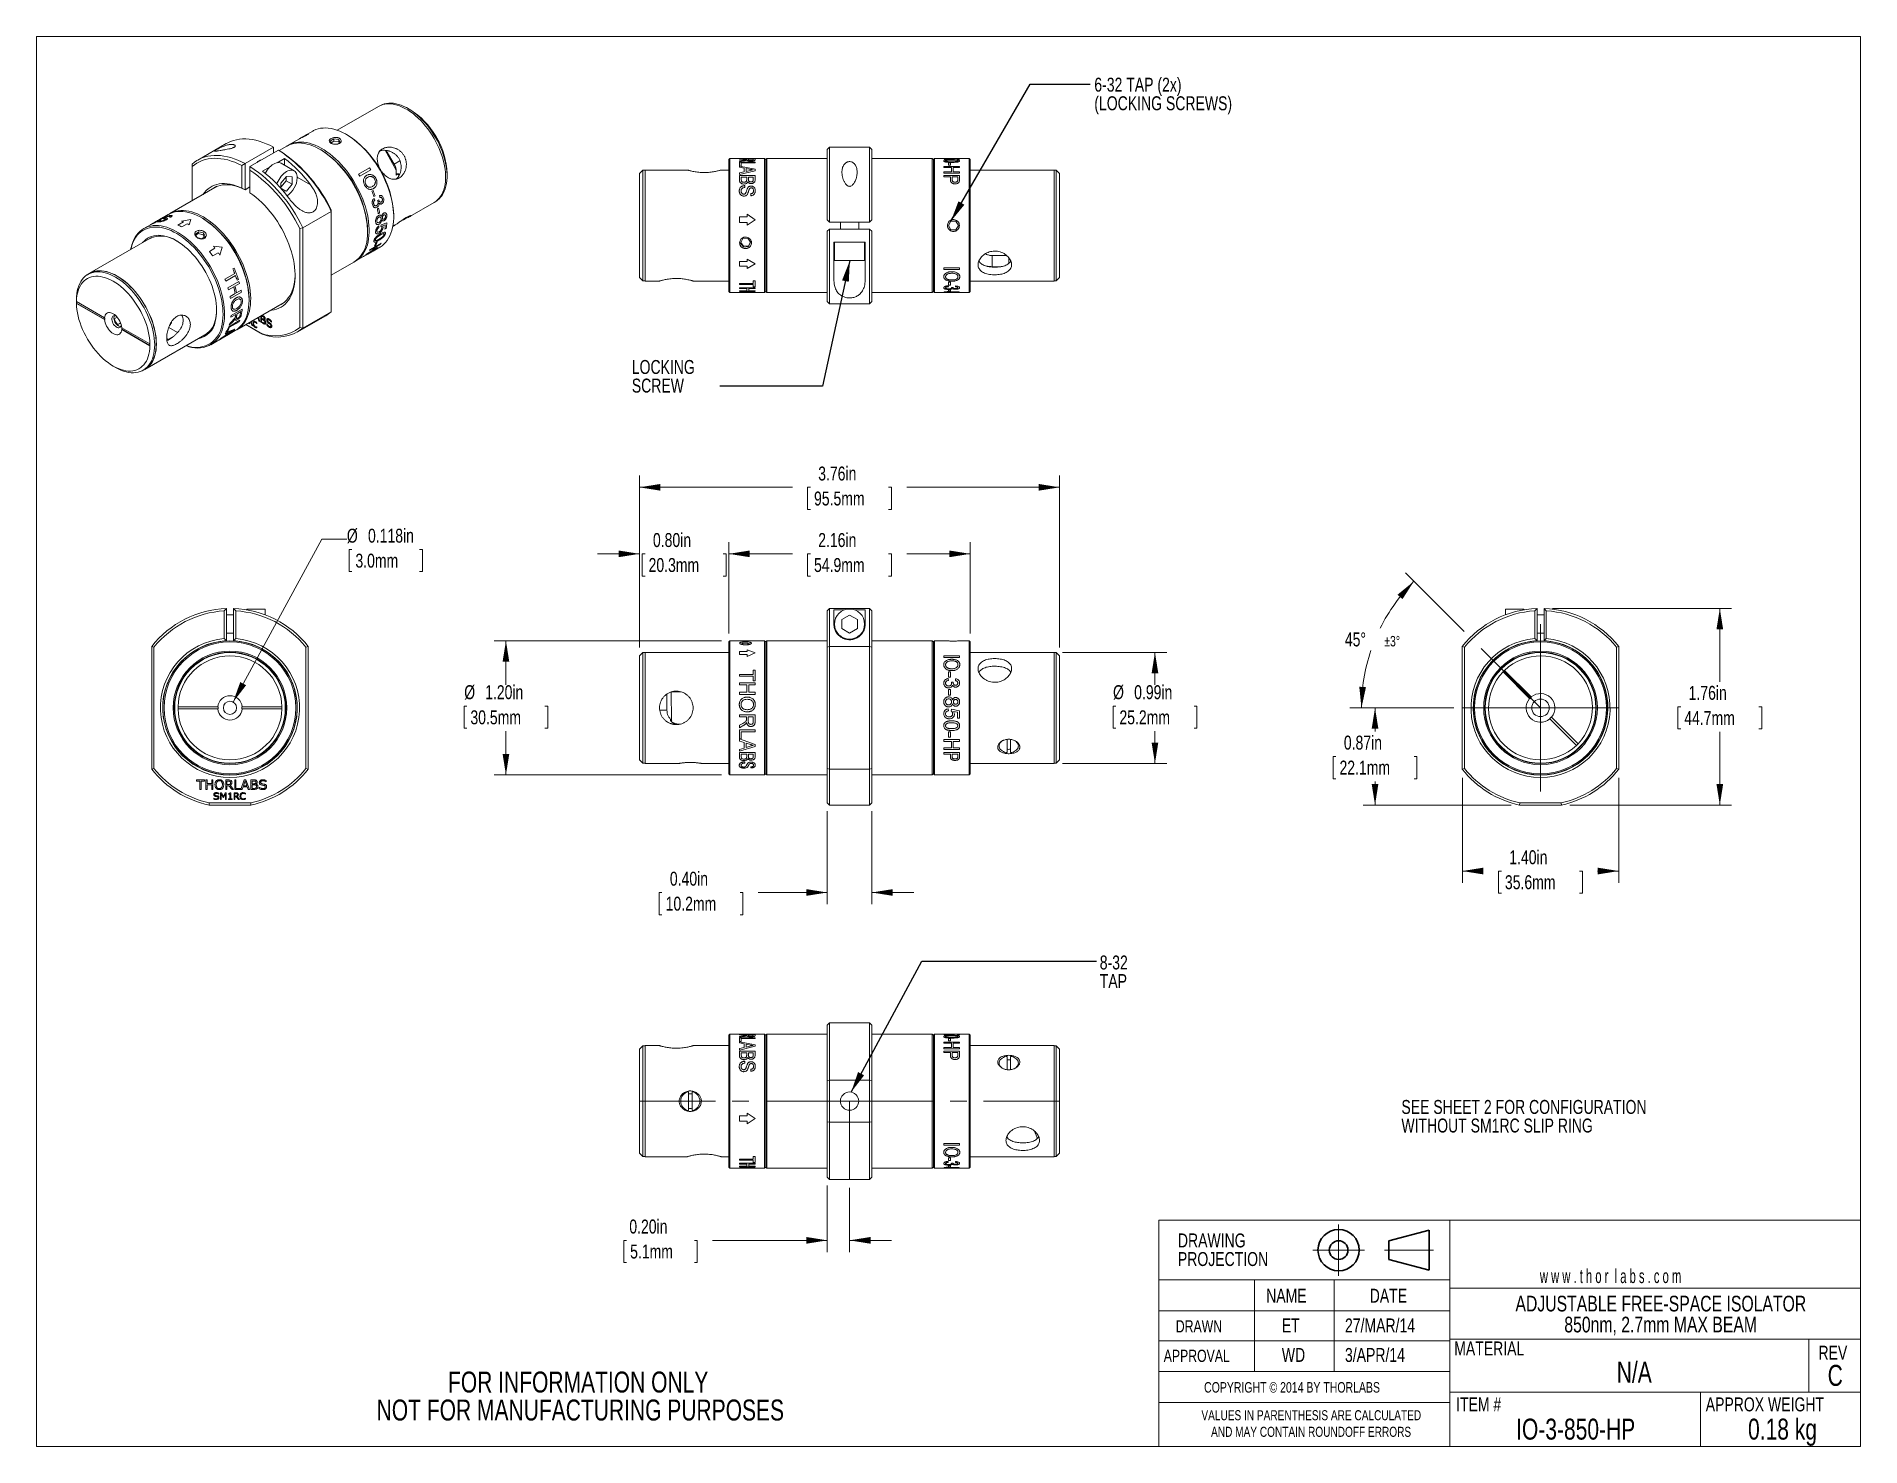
# Model space of a CAD drawing. Header units: inches. Extents: x 0.1 to 10.9, y 0 to 8.5.
import ezdxf

# ---------------------------------------------------------------- set-up
doc = ezdxf.new("R2010")
doc.units = ezdxf.units.IN
doc.header["$MEASUREMENT"] = 0
doc.header["$PDSIZE"] = -1
doc.linetypes.add('CENTERX2', pattern=[0.8, 0.5, -0.1, 0.1, -0.1])
doc.styles.add('SLDTEXTSTYLE0', font='TXT', dxfattribs={"width": 0.75})
doc.styles.add('SLDTEXTSTYLE1', font='TXT', dxfattribs={"width": 0.6})
doc.dimstyles.new('SLDDIMSTYLE0', dxfattribs={"dimtxt": 0.083333, "dimasz": 0.125, "dimexe": 0, "dimexo": 0.0625, "dimgap": 0.020833, "dimtad": 0, "dimtih": 1, "dimtoh": 1, "dimlfac": 1.5, "dimrnd": 1e-09, "dimzin": 4, "dimdsep": 46, "dimtxsty": 'SLDTEXTSTYLE0', "dimsah": 1, "dimcen": 0.09, "dimadec": 0, "dimazin": 1, "dimtfac": 1, "dimtofl": 0, "dimtmove": 0, "dimatfit": 3, "dimfxl": 1, "dimfrac": 2, "dimtolj": 1, "dimtzin": 12, "dimarcsym": 0})
doc.dimstyles.new('SLDDIMSTYLE1', dxfattribs={"dimtxt": 0.083333, "dimasz": 0.125, "dimexe": 0, "dimexo": 0.0625, "dimgap": 0.020833, "dimtad": 0, "dimtih": 1, "dimtoh": 1, "dimlfac": 1.5, "dimrnd": 1e-09, "dimzin": 4, "dimdsep": 46, "dimtxsty": 'SLDTEXTSTYLE0', "dimsah": 1, "dimcen": 0.09, "dimadec": 0, "dimazin": 1, "dimtfac": 1, "dimtmove": 0, "dimatfit": 0, "dimfxl": 1, "dimfrac": 2, "dimtolj": 1, "dimtzin": 12, "dimarcsym": 0})
doc.dimstyles.new('SLDDIMSTYLE2', dxfattribs={"dimtxt": 0.083333, "dimasz": 0.125, "dimexe": 0, "dimexo": 0.0625, "dimgap": 0.020833, "dimtad": 0, "dimtih": 1, "dimtoh": 1, "dimlfac": 1.5, "dimrnd": 1e-09, "dimzin": 12, "dimdsep": 46, "dimtxsty": 'SLDTEXTSTYLE0', "dimsah": 1, "dimcen": 0.09, "dimadec": 0, "dimazin": 3, "dimtfac": 1, "dimtofl": 0, "dimtmove": 0, "dimatfit": 3, "dimfxl": 1, "dimfrac": 2, "dimtolj": 1, "dimtzin": 12, "dimarcsym": 0})
doc.dimstyles.new('SLDDIMSTYLE3', dxfattribs={"dimtxt": 0.083333, "dimasz": 0.125, "dimexe": 0, "dimexo": 0.0625, "dimgap": 0.020833, "dimtad": 0, "dimtih": 1, "dimtoh": 1, "dimdec": 3, "dimlfac": 1.5, "dimrnd": 1e-09, "dimzin": 12, "dimdsep": 46, "dimtxsty": 'SLDTEXTSTYLE0', "dimsah": 1, "dimcen": 0, "dimadec": 0, "dimazin": 3, "dimtfac": 1, "dimtdec": 3, "dimtofl": 0, "dimtmove": 0, "dimatfit": 3, "dimfxl": 1, "dimfrac": 2, "dimtolj": 1, "dimtzin": 12, "dimarcsym": 0})
doc.dimstyles.new('SLDDIMSTYLE4', dxfattribs={"dimtxt": 0.083333, "dimasz": 0.125, "dimexe": 0, "dimexo": 0.0625, "dimgap": 0.020833, "dimtad": 0, "dimtih": 1, "dimtoh": 1, "dimdec": 4, "dimlfac": 1.5, "dimzin": 12, "dimdsep": 46, "dimtxsty": 'SLDTEXTSTYLE0', "dimsah": 1, "dimcen": 0.09, "dimadec": 0, "dimazin": 3, "dimtol": 1, "dimtp": 3, "dimtm": 3, "dimtfac": 1, "dimtdec": 0, "dimtofl": 0, "dimtmove": 0, "dimatfit": 3, "dimfxl": 1, "dimfrac": 2, "dimtolj": 1, "dimtzin": 12, "dimarcsym": 0})
doc.dimstyles.new('SLDDIMSTYLE5', dxfattribs={"dimtxt": 0, "dimasz": 0.125, "dimexe": 0, "dimexo": 0.0625, "dimgap": 0, "dimtad": 0, "dimtih": 1, "dimtoh": 1, "dimdec": 0, "dimrnd": 1e-09, "dimzin": 0, "dimdsep": 46, "dimtxsty": 'Standard', "dimsah": 1, "dimcen": 0.09, "dimadec": 0, "dimazin": 0, "dimtfac": 0.125, "dimtdec": 0, "dimtofl": 0, "dimtmove": 0, "dimatfit": 3, "dimfxl": 1, "dimfrac": 2, "dimtolj": 1, "dimtzin": 0, "dimarcsym": 0})

msp = doc.modelspace()

# ---------------------------------------------------------------- texts
at = {"color": 7, "linetype": 'Continuous', "lineweight": 0}
for s, insert, char_height, attachment_point, style in [('w w w . t h o r  l a b s . c o m', (9.03161, 1.094321), 0.08333333, 1, 'SLDTEXTSTYLE1'), ('NAME', (7.398715, 0.97725), 0.0833333, 1, 'SLDTEXTSTYLE0'), ('DATE', (8.016319, 0.97725), 0.0833333, 1, 'SLDTEXTSTYLE0'), ('DRAWN', (6.859486, 0.789549), 0.0729167, 1, 'SLDTEXTSTYLE0'), ('ET', (7.491963, 0.79991), 0.0833333, 1, 'SLDTEXTSTYLE0'), ('27/MAR/14', (7.86875, 0.79991), 0.0833333, 1, 'SLDTEXTSTYLE0'), ('MATERIAL', (8.520472, 0.662375), 0.0833333, 1, 'SLDTEXTSTYLE0'), ('APPROVAL', (6.787245, 0.613335), 0.0729167, 1, 'SLDTEXTSTYLE0'), ('WD', (7.491963, 0.623696), 0.0833333, 1, 'SLDTEXTSTYLE0'), ('3/APR/14', (7.86875, 0.623696), 0.0833333, 1, 'SLDTEXTSTYLE0'), ('N/A', (9.594595, 0.541472), 0.125, 2, 'SLDTEXTSTYLE0'), ('REV', (10.693614, 0.637333), 0.0833333, 1, 'SLDTEXTSTYLE0'), ('C', (10.793701, 0.522718), 0.125, 2, 'SLDTEXTSTYLE0'), ('COPYRIGHT © 2014 BY THORLABS', (7.028126, 0.420003), 0.0625, 1, 'SLDTEXTSTYLE0'), ('ITEM #', (8.531512, 0.32872), 0.0833333, 1, 'SLDTEXTSTYLE0'), ('APPROX WEIGHT', (10.020937, 0.32872), 0.08333333, 1, 'SLDTEXTSTYLE0'), ('IO-3-850-HP', (9.245099, 0.201994), 0.125, 2, 'SLDTEXTSTYLE0'), ('0.18 kg', (10.479049, 0.201994), 0.125, 2, 'SLDTEXTSTYLE0')]:
    msp.add_mtext(s, dxfattribs=dict(at, insert=insert, char_height=char_height, attachment_point=attachment_point, style=style))

# ---------------------------------------------------------------- blocks, each defined once
blk = doc.blocks.new('Third Angle Projection Block')
at = {"color": 7, "linetype": 'CENTERX2', "lineweight": 0}
for p, q in [((3.995, 0.938), (3.995, 0.554)), ((3.803, 0.746), (4.187, 0.746)), ((4.336, 0.746), (4.703, 0.746))]:
    blk.add_line(p, q, dxfattribs=at)
at = {"color": 7, "linetype": 'Continuous', "lineweight": 30}
for p, q in [((4.67, 0.896), (4.37, 0.815)), ((4.67, 0.596), (4.67, 0.896)), ((4.37, 0.815), (4.37, 0.676)), ((4.37, 0.676), (4.67, 0.596))]:
    blk.add_line(p, q, dxfattribs=at)
for radius in [0.154, 0.0696]:
    blk.add_circle((3.995, 0.746), radius, dxfattribs=at)
at = {"color": 7, "linetype": 'Continuous', "lineweight": 0}
blk.add_point((3.995, 0.746), dxfattribs=at)
blk = doc.blocks.new('SW_NOTE_0')
at = {"color": 0, "linetype": 'Continuous', "lineweight": 0, "char_height": 0.08333, "attachment_point": 1, "style": 'SLDTEXTSTYLE0'}
for s, insert in [('SEE SHEET 2 FOR CONFIGURATION', (0, 0.107)), ('WITHOUT SM1RC SLIP RING', (0, -0.004))]:
    blk.add_mtext(s, dxfattribs=dict(at, insert=insert))
blk = doc.blocks.new('SW_NOTE_1')
at = {"color": 0, "linetype": 'Continuous', "lineweight": 0, "char_height": 0.06, "attachment_point": 2, "style": 'SLDTEXTSTYLE0'}
for s, insert in [('VALUES IN PARENTHESIS ARE CALCULATED', (0.784, 0.077)), ('AND MAY CONTAIN ROUNDOFF ERRORS', (0.783, -0.022))]:
    blk.add_mtext(s, dxfattribs=dict(at, insert=insert))
blk = doc.blocks.new('SW_NOTE_2')
at = {"color": 0, "linetype": 'Continuous', "lineweight": 0, "char_height": 0.0833, "attachment_point": 1, "style": 'SLDTEXTSTYLE0'}
for s, insert in [('DRAWING', (0, 0.107)), ('PROJECTION', (0, -0.004))]:
    blk.add_mtext(s, dxfattribs=dict(at, insert=insert))
blk = doc.blocks.new('SW_NOTE_3')
at = {"color": 0, "linetype": 'Continuous', "lineweight": 0, "char_height": 0.125, "attachment_point": 2, "style": 'SLDTEXTSTYLE0'}
for s, insert in [('FOR INFORMATION ONLY', (0.986, 0.161)), ('NOT FOR MANUFACTURING PURPOSES', (0.999, -0.006))]:
    blk.add_mtext(s, dxfattribs=dict(at, insert=insert))
blk = doc.blocks.new('SW_NOTE_4')
at = {"color": 0, "linetype": 'Continuous', "lineweight": 0, "char_height": 0.09375, "attachment_point": 2, "style": 'SLDTEXTSTYLE0'}
for s, insert in [('ADJUSTABLE FREE-SPACE ISOLATOR', (1.025, 0.121)), ('850nm, 2.7mm MAX BEAM', (1.024, -0.004))]:
    blk.add_mtext(s, dxfattribs=dict(at, insert=insert))
blk = doc.blocks.new('_D')
at = {"color": 7, "linetype": 'Continuous', "lineweight": 0}
for p, q in [((4.15, 4.844), (2.793, 4.844)), ((2.863, 4.844), (2.863, 4.582)), ((2.63, 4.454), (2.613, 4.454)), ((2.613, 4.454), (2.613, 4.322)), ((3.096, 4.454), (3.113, 4.454)), ((3.113, 4.454), (3.113, 4.322)), ((2.613, 4.322), (2.63, 4.322)), ((2.863, 4.044), (2.863, 4.305)), ((3.113, 4.322), (3.096, 4.322)), ((4.15, 4.044), (2.793, 4.044))]:
    blk.add_line(p, q, dxfattribs=at)
for points in [[(2.863, 4.844), (2.843, 4.719), (2.883, 4.719)], [(2.863, 4.044), (2.883, 4.169), (2.843, 4.169)]]:
    blk.add_solid(points, dxfattribs=at)
at = {"color": 7, "linetype": 'Continuous', "lineweight": 0, "char_height": 0.0833, "attachment_point": 1, "style": 'SLDTEXTSTYLE0'}
for s, insert in [('%%c', (2.614, 4.579, 0.003)), ('1.20in', (2.739, 4.579, 0.003)), ('30.5mm', (2.651, 4.429, 0.003))]:
    blk.add_mtext(s, dxfattribs=dict(at, insert=insert))
blk = doc.blocks.new('_D_1')
at = {"color": 7, "linetype": 'Continuous', "lineweight": 0}
for p, q in [((4.78, 3.827), (4.78, 3.272)), ((5.046, 3.827), (5.046, 3.272)), ((3.794, 3.342), (3.778, 3.342)), ((3.778, 3.342), (3.778, 3.209)), ((4.26, 3.342), (4.277, 3.342)), ((4.277, 3.342), (4.277, 3.209)), ((4.78, 3.342), (4.368, 3.342)), ((5.046, 3.342), (5.296, 3.342)), ((3.778, 3.209), (3.794, 3.209)), ((4.277, 3.209), (4.26, 3.209))]:
    blk.add_line(p, q, dxfattribs=at)
for points in [[(4.78, 3.342), (4.655, 3.362), (4.655, 3.322)], [(5.046, 3.342), (5.171, 3.322), (5.171, 3.362)]]:
    blk.add_solid(points, dxfattribs=at)
at = {"color": 7, "linetype": 'Continuous', "lineweight": 0, "char_height": 0.0833, "attachment_point": 1, "style": 'SLDTEXTSTYLE0'}
for s, insert in [('0.40in', (3.841, 3.466, 0.003)), ('10.2mm', (3.816, 3.317, 0.003))]:
    blk.add_mtext(s, dxfattribs=dict(at, insert=insert))
blk = doc.blocks.new('_D_2')
at = {"color": 7, "linetype": 'Continuous', "lineweight": 0}
for p, q in [((3.66, 5.363), (3.41, 5.363)), ((3.66, 4.804), (3.66, 5.433)), ((3.693, 5.363), (3.676, 5.363)), ((3.676, 5.363), (3.676, 5.23)), ((4.159, 5.363), (4.176, 5.363)), ((4.176, 5.363), (4.176, 5.23)), ((4.193, 4.887), (4.193, 5.433)), ((4.193, 5.363), (4.443, 5.363)), ((3.676, 5.23), (3.693, 5.23)), ((4.176, 5.23), (4.159, 5.23))]:
    blk.add_line(p, q, dxfattribs=at)
for points in [[(3.66, 5.363), (3.535, 5.383), (3.535, 5.343)], [(4.193, 5.363), (4.318, 5.343), (4.318, 5.383)]]:
    blk.add_solid(points, dxfattribs=at)
at = {"color": 7, "linetype": 'Continuous', "lineweight": 0, "char_height": 0.0833, "attachment_point": 1, "style": 'SLDTEXTSTYLE0'}
for s, insert in [('0.80in', (3.74, 5.487, 0.003)), ('20.3mm', (3.714, 5.338, 0.003))]:
    blk.add_mtext(s, dxfattribs=dict(at, insert=insert))
blk = doc.blocks.new('_D_3')
at = {"color": 7, "linetype": 'Continuous', "lineweight": 0}
for p, q in [((6.183, 4.775), (6.805, 4.775)), ((6.735, 4.775), (6.735, 4.582)), ((6.502, 4.454), (6.485, 4.454)), ((6.485, 4.454), (6.485, 4.322)), ((6.968, 4.454), (6.985, 4.454)), ((6.985, 4.454), (6.985, 4.322)), ((6.485, 4.322), (6.502, 4.322)), ((6.735, 4.112), (6.735, 4.305)), ((6.985, 4.322), (6.968, 4.322)), ((6.183, 4.112), (6.805, 4.112))]:
    blk.add_line(p, q, dxfattribs=at)
for points in [[(6.735, 4.775), (6.715, 4.65), (6.755, 4.65)], [(6.735, 4.112), (6.755, 4.237), (6.715, 4.237)]]:
    blk.add_solid(points, dxfattribs=at)
at = {"color": 7, "linetype": 'Continuous', "lineweight": 0, "char_height": 0.0833, "attachment_point": 1, "style": 'SLDTEXTSTYLE0'}
for s, insert in [('%%c', (6.485, 4.579, 0.003)), ('0.99in', (6.611, 4.579, 0.003)), ('25.2mm', (6.523, 4.429, 0.003))]:
    blk.add_mtext(s, dxfattribs=dict(at, insert=insert))
blk = doc.blocks.new('_D_4')
at = {"color": 7, "linetype": 'Continuous', "lineweight": 0}
for p, q in [((3.66, 4.804), (3.66, 5.83)), ((6.166, 4.804), (6.166, 5.83)), ((3.66, 5.76), (4.572, 5.76)), ((4.68, 5.76), (4.663, 5.76)), ((4.663, 5.76), (4.663, 5.628)), ((5.146, 5.76), (5.163, 5.76)), ((5.163, 5.76), (5.163, 5.628)), ((6.166, 5.76), (5.254, 5.76)), ((4.663, 5.628), (4.68, 5.628)), ((5.163, 5.628), (5.146, 5.628))]:
    blk.add_line(p, q, dxfattribs=at)
for points in [[(3.66, 5.76), (3.785, 5.74), (3.785, 5.78)], [(6.166, 5.76), (6.041, 5.78), (6.041, 5.74)]]:
    blk.add_solid(points, dxfattribs=at)
at = {"color": 7, "linetype": 'Continuous', "lineweight": 0, "char_height": 0.0833, "attachment_point": 1, "style": 'SLDTEXTSTYLE0'}
for s, insert in [('3.76in', (4.726, 5.884, 0.003)), ('95.5mm', (4.701, 5.735, 0.003))]:
    blk.add_mtext(s, dxfattribs=dict(at, insert=insert))
blk = doc.blocks.new('_D_5')
at = {"color": 7, "linetype": 'Continuous', "lineweight": 0}
for p, q in [((4.193, 4.887), (4.193, 5.433)), ((4.193, 5.363), (4.572, 5.363)), ((4.68, 5.363), (4.663, 5.363)), ((4.663, 5.363), (4.663, 5.23)), ((5.146, 5.363), (5.163, 5.363)), ((5.163, 5.363), (5.163, 5.23)), ((5.633, 5.363), (5.254, 5.363)), ((5.633, 4.887), (5.633, 5.433)), ((4.663, 5.23), (4.68, 5.23)), ((5.163, 5.23), (5.146, 5.23))]:
    blk.add_line(p, q, dxfattribs=at)
for points in [[(4.193, 5.363), (4.318, 5.343), (4.318, 5.383)], [(5.633, 5.363), (5.508, 5.383), (5.508, 5.343)]]:
    blk.add_solid(points, dxfattribs=at)
at = {"color": 7, "linetype": 'Continuous', "lineweight": 0, "char_height": 0.0833, "attachment_point": 1, "style": 'SLDTEXTSTYLE0'}
for s, insert in [('2.16in', (4.726, 5.487, 0.003)), ('54.9mm', (4.701, 5.338, 0.003))]:
    blk.add_mtext(s, dxfattribs=dict(at, insert=insert))
blk = doc.blocks.new('_D_6')
at = {"color": 7, "linetype": 'Continuous', "lineweight": 0}
for p, q in [((1.235, 4.478), (1.764, 5.451)), ((1.764, 5.451), (1.914, 5.451)), ((1.944, 5.389), (1.927, 5.389)), ((1.927, 5.389), (1.927, 5.257)), ((2.348, 5.389), (2.365, 5.389)), ((2.365, 5.389), (2.365, 5.257)), ((1.927, 5.257), (1.944, 5.257)), ((2.365, 5.257), (2.348, 5.257))]:
    blk.add_line(p, q, dxfattribs=at)
blk.add_solid([(1.235, 4.478), (1.313, 4.579), (1.278, 4.598)], dxfattribs=at)
at = {"color": 7, "linetype": 'Continuous', "lineweight": 0, "char_height": 0.0833, "attachment_point": 1, "style": 'SLDTEXTSTYLE0'}
for s, insert in [('%%c', (1.914, 5.513, 0.856)), ('0.118in', (2.04, 5.513, 0.856)), ('3.0mm', (1.965, 5.364, 0.856))]:
    blk.add_mtext(s, dxfattribs=dict(at, insert=insert))
blk = doc.blocks.new('_D_7')
at = {"color": 7, "linetype": 'Continuous', "lineweight": 0}
for p, q in [((8.58, 4.899), (8.23, 5.249)), ((8.519, 4.444), (7.897, 4.444))]:
    blk.add_line(p, q, dxfattribs=at)
for start, end in [(135, 153.5991), (161.2937, 180)]:
    blk.add_arc((9.035, 4.444), 1.068, start, end, dxfattribs=at)
for points in [[(8.28, 5.199), (8.182, 5.119), (8.212, 5.093)], [(7.967, 4.444), (7.994, 4.567), (7.954, 4.57)]]:
    blk.add_solid(points, dxfattribs=at)
at = {"color": 7, "linetype": 'Continuous', "lineweight": 0, "attachment_point": 1, "style": 'SLDTEXTSTYLE0'}
for s, insert, char_height in [('45°', (7.868, 4.894, 0.003), 0.0833), ('±3°', (8.103, 4.873, 0.003), 0.0625)]:
    blk.add_mtext(s, dxfattribs=dict(at, insert=insert, char_height=char_height))
blk = doc.blocks.new('_D_8')
at = {"color": 7, "linetype": 'Continuous', "lineweight": 0}
for p, q in [((8.519, 4.444), (7.978, 4.444)), ((8.048, 4.444), (8.048, 4.303)), ((7.815, 4.154), (7.798, 4.154)), ((7.798, 4.154), (7.798, 4.021)), ((8.281, 4.154), (8.298, 4.154)), ((8.298, 4.154), (8.298, 4.021)), ((7.798, 4.021), (7.815, 4.021)), ((8.048, 3.864), (8.048, 4.004)), ((8.298, 4.021), (8.281, 4.021)), ((8.86, 3.864), (7.978, 3.864))]:
    blk.add_line(p, q, dxfattribs=at)
for points in [[(8.048, 4.444), (8.028, 4.319), (8.068, 4.319)], [(8.048, 3.864), (8.068, 3.989), (8.028, 3.989)]]:
    blk.add_solid(points, dxfattribs=at)
at = {"color": 7, "linetype": 'Continuous', "lineweight": 0, "char_height": 0.0833, "attachment_point": 1, "style": 'SLDTEXTSTYLE0'}
for s, insert in [('0.87in', (7.862, 4.278, 0.003)), ('22.1mm', (7.836, 4.129, 0.003))]:
    blk.add_mtext(s, dxfattribs=dict(at, insert=insert))
blk = doc.blocks.new('_D_9')
at = {"color": 7, "linetype": 'Continuous', "lineweight": 0}
for p, q in [((8.569, 4.027), (8.569, 3.4)), ((9.502, 4.027), (9.502, 3.4)), ((8.569, 3.47), (8.694, 3.47)), ((8.802, 3.47), (8.785, 3.47)), ((8.785, 3.47), (8.785, 3.338)), ((9.268, 3.47), (9.285, 3.47)), ((9.285, 3.47), (9.285, 3.338)), ((9.502, 3.47), (9.376, 3.47)), ((8.785, 3.338), (8.802, 3.338)), ((9.285, 3.338), (9.268, 3.338))]:
    blk.add_line(p, q, dxfattribs=at)
for points in [[(8.569, 3.47), (8.694, 3.45), (8.694, 3.49)], [(9.502, 3.47), (9.377, 3.49), (9.377, 3.45)]]:
    blk.add_solid(points, dxfattribs=at)
at = {"color": 7, "linetype": 'Continuous', "lineweight": 0, "char_height": 0.0833, "attachment_point": 1, "style": 'SLDTEXTSTYLE0'}
for s, insert in [('1.40in', (8.849, 3.594, -0.851)), ('35.6mm', (8.823, 3.445, -0.851))]:
    blk.add_mtext(s, dxfattribs=dict(at, insert=insert))
blk = doc.blocks.new('_D_10')
at = {"color": 7, "linetype": 'Continuous', "lineweight": 0}
for p, q in [((9.106, 5.037), (10.175, 5.037)), ((10.105, 5.037), (10.105, 4.6)), ((9.872, 4.45), (9.855, 4.45)), ((9.855, 4.45), (9.855, 4.318)), ((10.338, 4.45), (10.355, 4.45)), ((10.355, 4.45), (10.355, 4.318)), ((9.855, 4.318), (9.872, 4.318)), ((10.105, 3.864), (10.105, 4.301)), ((10.355, 4.318), (10.338, 4.318)), ((9.21, 3.864), (10.175, 3.864))]:
    blk.add_line(p, q, dxfattribs=at)
for points in [[(10.105, 5.037), (10.085, 4.912), (10.125, 4.912)], [(10.105, 3.864), (10.125, 3.989), (10.085, 3.989)]]:
    blk.add_solid(points, dxfattribs=at)
at = {"color": 7, "linetype": 'Continuous', "lineweight": 0, "char_height": 0.0833, "attachment_point": 1, "style": 'SLDTEXTSTYLE0'}
for s, insert in [('1.76in', (9.919, 4.575, -0.851)), ('44.7mm', (9.893, 4.425, -0.851))]:
    blk.add_mtext(s, dxfattribs=dict(at, insert=insert))
blk = doc.blocks.new('SW_NOTE_5')
at = {"color": 0, "linetype": 'Continuous', "lineweight": 0, "char_height": 0.08333, "attachment_point": 1, "style": 'SLDTEXTSTYLE0'}
for s, insert in [('6-32 TAP (2x)', (0.024, 0.039)), ('(LOCKING SCREWS)', (0.024, -0.072))]:
    blk.add_mtext(s, dxfattribs=dict(at, insert=insert))
blk = doc.blocks.new('SW_NOTE_6')
at = {"color": 0, "linetype": 'Continuous', "lineweight": 0, "char_height": 0.0833, "attachment_point": 1, "style": 'SLDTEXTSTYLE0'}
for s, insert in [('LOCKING', (-0.525, 0.156)), ('SCREW', (-0.525, 0.045))]:
    blk.add_mtext(s, dxfattribs=dict(at, insert=insert))
blk = doc.blocks.new('_D_11')
at = {"color": 7, "linetype": 'Continuous', "lineweight": 0}
for p, q in [((4.78, 1.593), (4.78, 1.196)), ((4.913, 1.58), (4.913, 1.196)), ((3.583, 1.266), (3.566, 1.266)), ((3.566, 1.266), (3.566, 1.134)), ((3.987, 1.266), (4.004, 1.266)), ((4.004, 1.266), (4.004, 1.134)), ((4.78, 1.266), (4.095, 1.266)), ((4.913, 1.266), (5.163, 1.266)), ((3.566, 1.134), (3.583, 1.134)), ((4.004, 1.134), (3.987, 1.134))]:
    blk.add_line(p, q, dxfattribs=at)
for points in [[(4.78, 1.266), (4.655, 1.286), (4.655, 1.246)], [(4.913, 1.266), (5.038, 1.246), (5.038, 1.286)]]:
    blk.add_solid(points, dxfattribs=at)
at = {"color": 7, "linetype": 'Continuous', "lineweight": 0, "char_height": 0.0833, "attachment_point": 1, "style": 'SLDTEXTSTYLE0'}
for s, insert in [('0.20in', (3.599, 1.39, 0.003)), ('5.1mm', (3.604, 1.241, 0.003))]:
    blk.add_mtext(s, dxfattribs=dict(at, insert=insert))
blk = doc.blocks.new('SW_NOTE_7')
at = {"color": 0, "linetype": 'Continuous', "lineweight": 0, "char_height": 0.0833, "attachment_point": 1, "style": 'SLDTEXTSTYLE0'}
for s, insert in [('8-32', (0.02, 0.034)), ('TAP', (0.02, -0.077))]:
    blk.add_mtext(s, dxfattribs=dict(at, insert=insert))

# ---------------------------------------------------------------- dimensions: what is measured, and where the dimension line sits
at = {"color": 7, "linetype": 'Continuous', "lineweight": 0}
for base, p1, p2, dimstyle, picture, middle in [((6.166231, 5.759922), (3.659565, 4.753749), (6.166231, 4.753749), 'SLDDIMSTYLE2', '_D_4', (4.912898, 5.759922)), ((3.659565, 5.362659), (4.192898, 4.837082), (3.659565, 4.753749), 'SLDDIMSTYLE1', '_D_2', (3.926231, 5.362659)), ((5.632898, 5.362659), (4.192898, 4.837082), (5.632898, 4.837082), 'SLDDIMSTYLE2', '_D_5', (4.912898, 5.362659)), ((9.502044, 3.470048), (8.568711, 4.077325), (9.502044, 4.077325), 'SLDDIMSTYLE0', '_D_9', (9.035378, 3.470048)), ((5.046231, 3.341735), (4.779565, 3.877082), (5.046231, 3.877082), 'SLDDIMSTYLE1', '_D_1', (4.027492, 3.341735)), ((4.779565, 1.266106), (4.912898, 1.630051), (4.779565, 1.643384), 'SLDDIMSTYLE1', '_D_11', (3.785187, 1.266106))]:
    dim = msp.add_linear_dim(base=base, p1=p1, p2=p2, dimstyle=dimstyle, dxfattribs=at)
    dim.commit()
    dim.dimension.update_dxf_attribs({"geometry": picture, "text_midpoint": middle, "dimtype": 160})
dim = msp.add_diameter_dim_2p(p1=(1.197817, 4.409194), p2=(1.235398, 4.478304), dimstyle='SLDDIMSTYLE3', dxfattribs=at)
dim.commit()
dim.dimension.update_dxf_attribs({"geometry": '_D_6', "text_midpoint": (2.194433, 5.450841), "dimtype": 163})
dim = msp.add_angular_dim_2l(base=(8.167759, 5.067206), line1=((8.615827, 4.863299), (9.035378, 4.443749)), line2=((8.568711, 4.443749), (9.035378, 4.443749)), dimstyle='SLDDIMSTYLE4', dxfattribs=at)
dim.commit()
dim.dimension.update_dxf_attribs({"geometry": '_D_7', "text_midpoint": (8.048313, 4.852605), "dimtype": 162})
for base, p1, p2, picture, middle in [((10.105131, 3.863749), (9.056211, 5.036716), (9.160455, 3.863749), '_D_10', (10.105131, 4.450233)), ((8.048313, 3.863749), (8.568711, 4.443749), (8.9103, 3.863749), '_D_8', (8.048313, 4.153749))]:
    dim = msp.add_linear_dim(base=base, p1=p1, p2=p2, angle=90, dimstyle='SLDDIMSTYLE2', dxfattribs=at)
    dim.commit()
    dim.dimension.update_dxf_attribs({"geometry": picture, "text_midpoint": middle, "dimtype": 160})
for base, p1, p2, dimstyle, picture, middle in [((2.862977, 4.043749), (4.199565, 4.843749), (4.199565, 4.043749), 'SLDDIMSTYLE0', '_D', (2.862977, 4.443749)), ((6.734645, 4.112416), (6.132898, 4.775082), (6.132898, 4.112416), 'SLDDIMSTYLE2', '_D_3', (6.734645, 4.443749))]:
    dim = msp.add_linear_dim(base=base, p1=p1, p2=p2, angle=90, text='%%c<>', dimstyle=dimstyle, dxfattribs=at)
    dim.commit()
    dim.dimension.update_dxf_attribs({"geometry": picture, "text_midpoint": middle, "dimtype": 160})

# ---------------------------------------------------------------- linework, layer by layer
at = {"color": 7, "linetype": 'Continuous', "lineweight": 0}
for p, q in [((0.062179, 8.450606), (10.944457, 8.450606)), ((0.062179, 8.450606), (0.062179, 0.035558)), ((10.944457, 0.035558), (10.944457, 8.450606)), ((2.103099, 8.033351), (1.856888, 7.891217)), ((2.292358, 8.013114), (2.278219, 8.02128)), ((1.631511, 7.840396), (1.564366, 7.801634)), ((1.639126, 7.844792), (1.631511, 7.840396)), ((1.662817, 7.858469), (1.639126, 7.844792)), ((1.670432, 7.862865), (1.662817, 7.858469)), ((1.710501, 7.885997), (1.670432, 7.862865)), ((1.675939, 7.865874), (1.682536, 7.868972)), ((1.836706, 7.839418), (1.815443, 7.827144)), ((1.865751, 7.834925), (1.836706, 7.839418)), ((1.836706, 7.825809), (1.836706, 7.839418)), ((1.915244, 7.863445), (1.910531, 7.866167)), ((2.443954, 7.855269), (2.443939, 7.85526)), ((2.450605, 7.843713), (2.45062, 7.843722)), ((1.194292, 7.811232), (1.024587, 7.713263)), ((1.306498, 7.692093), (1.476204, 7.790062)), ((1.505666, 7.773054), (1.335961, 7.675085)), ((1.476204, 7.756045), (1.476204, 7.790062)), ((1.524523, 7.761643), (1.505666, 7.773054)), ((1.554938, 7.796192), (1.510154, 7.770338)), ((1.759681, 7.77364), (1.754968, 7.776362)), ((1.815443, 7.827144), (1.822428, 7.812095)), ((1.836706, 7.825809), (1.820424, 7.81641)), ((1.865751, 7.821316), (1.836706, 7.825809)), ((1.855824, 7.807934), (1.873534, 7.818158)), ((1.873534, 7.818158), (1.865751, 7.834925)), ((1.865751, 7.821316), (1.865751, 7.834925)), ((1.868552, 7.815282), (1.865751, 7.821316)), ((2.116814, 7.769373), (2.110433, 7.765869)), ((2.142471, 7.771252), (2.208301, 7.653383)), ((2.195926, 7.688973), (2.148836, 7.770534)), ((2.154095, 7.761426), (2.203195, 7.673512)), ((4.779565, 7.775693), (4.792898, 7.789026)), ((4.779565, 7.356526), (4.779565, 7.775693)), ((4.792898, 7.789026), (4.792898, 7.343193)), ((5.032898, 7.789026), (4.792898, 7.789026)), ((5.032898, 7.343193), (5.032898, 7.789026)), ((5.046231, 7.775693), (5.032898, 7.789026)), ((5.046231, 7.775693), (5.046231, 7.356526)), ((0.991246, 7.67443), (0.991246, 7.689102)), ((0.991246, 7.67443), (0.991246, 7.470779)), ((1.287642, 7.680682), (1.306498, 7.692093)), ((1.287642, 7.545625), (1.287642, 7.680682)), ((1.306498, 7.692093), (1.306498, 7.535447)), ((1.335961, 7.675085), (1.335961, 7.652788)), ((1.335961, 7.652788), (1.335961, 7.517731)), ((1.455565, 7.672867), (1.410796, 7.647022)), ((1.54279, 7.72322), (1.49802, 7.697376)), ((1.5991, 7.649156), (1.521789, 7.693786)), ((1.54279, 7.681663), (1.54279, 7.72322)), ((1.983437, 7.627872), (2.049434, 7.665971)), ((2.056542, 7.65493), (1.990545, 7.616831)), ((2.220586, 7.631501), (2.207344, 7.623856)), ((2.220537, 7.631473), (2.224221, 7.624878)), ((2.511526, 7.617136), (2.511526, 7.633464)), ((3.679565, 7.652359), (3.659565, 7.632359)), ((3.659565, 7.632288), (3.659636, 7.632359)), ((3.659565, 7.012431), (3.659565, 7.632288)), ((3.659636, 7.632359), (3.659619, 7.632359)), ((3.692898, 7.652359), (3.679565, 7.652359)), ((3.679565, 7.652359), (3.679565, 6.992359)), ((3.946231, 7.653693), (3.692898, 7.653693)), ((3.692898, 6.991026), (3.692898, 7.653693)), ((4.192898, 7.653693), (4.146131, 7.653693)), ((4.199565, 7.722359), (4.192898, 7.715693)), ((4.192898, 6.929026), (4.192898, 7.715693)), ((4.259697, 7.722359), (4.199565, 7.722359)), ((4.199565, 7.722359), (4.199565, 6.922359)), ((4.256231, 7.72029), (4.349565, 7.72029)), ((4.256231, 7.72029), (4.256231, 7.718738)), ((4.298112, 7.718738), (4.256231, 7.718738)), ((4.256231, 7.708642), (4.275938, 7.711498)), ((4.281995, 7.708701), (4.256231, 7.704451)), ((4.256231, 7.708642), (4.256231, 7.704451)), ((4.256231, 7.700112), (4.349565, 7.700112)), ((4.256231, 7.700112), (4.256231, 7.677401)), ((4.267001, 7.677401), (4.256231, 7.677401)), ((4.256231, 7.676666), (4.349565, 7.657972)), ((4.256231, 7.676666), (4.256231, 7.669969)), ((4.284949, 7.664593), (4.256231, 7.669969)), ((4.349565, 7.649666), (4.256231, 7.626991)), ((4.256231, 7.635855), (4.284949, 7.642339)), ((4.256231, 7.635855), (4.256231, 7.626991)), ((4.256231, 7.620439), (4.349565, 7.620439)), ((4.256231, 7.620439), (4.256231, 7.595962)), ((4.273654, 7.722359), (4.259697, 7.722359)), ((4.267001, 7.695579), (4.267001, 7.677401)), ((4.349565, 7.695579), (4.267001, 7.695579)), ((4.332124, 7.722359), (4.273654, 7.722359)), ((4.284949, 7.664593), (4.284949, 7.642339)), ((4.299308, 7.712774), (4.294709, 7.711132)), ((4.295719, 7.662524), (4.295719, 7.644702)), ((4.321557, 7.657401), (4.295719, 7.662524)), ((4.295719, 7.644702), (4.320249, 7.649988)), ((4.297682, 7.715564), (4.298112, 7.716703)), ((4.298112, 7.718738), (4.298112, 7.716703)), ((4.308881, 7.718738), (4.308881, 7.71461)), ((4.338796, 7.718738), (4.308881, 7.718738)), ((4.320249, 7.649988), (4.338796, 7.653876)), ((4.34597, 7.722359), (4.332124, 7.722359)), ((4.338796, 7.718738), (4.338796, 7.714048)), ((4.406231, 7.722359), (4.34597, 7.722359)), ((4.349565, 7.72029), (4.349565, 7.714146)), ((4.349565, 7.700112), (4.349565, 7.695579)), ((4.349565, 7.657972), (4.349565, 7.649666)), ((4.349565, 7.620439), (4.349565, 7.59603)), ((4.412898, 7.715693), (4.406231, 7.722359)), ((4.406231, 6.922359), (4.406231, 7.722359)), ((4.419565, 7.722359), (4.412898, 7.715693)), ((4.412898, 7.715693), (4.412898, 6.929026)), ((4.412898, 7.711742), (4.412898, 7.715693)), ((4.412898, 6.929026), (4.412898, 7.711742)), ((4.779565, 7.722359), (4.419565, 7.722359)), ((4.419565, 7.722359), (4.419565, 7.718342)), ((4.419565, 7.718342), (4.419565, 6.922359)), ((5.406231, 7.722359), (5.046231, 7.722359)), ((5.412898, 7.715693), (5.406231, 7.722359)), ((5.406231, 6.922359), (5.406231, 7.722359)), ((5.419565, 7.722359), (5.412898, 7.715693)), ((5.412898, 6.929026), (5.412898, 7.715693)), ((5.626231, 7.722359), (5.419565, 7.722359)), ((5.419565, 7.722359), (5.419565, 6.922359)), ((5.476231, 7.674614), (5.569565, 7.674614)), ((5.476231, 7.668189), (5.476231, 7.674614)), ((5.520505, 7.668189), (5.476231, 7.668189)), ((5.476231, 7.643157), (5.520505, 7.643157)), ((5.476231, 7.635122), (5.476231, 7.643157)), ((5.569565, 7.635122), (5.476231, 7.635122)), ((5.476231, 7.621248), (5.569565, 7.621248)), ((5.476231, 7.612341), (5.476231, 7.621248)), ((5.50136, 7.722315), (5.502556, 7.721957)), ((5.503753, 7.695586), (5.514522, 7.695586)), ((5.503753, 7.681716), (5.503753, 7.695586)), ((5.514522, 7.681716), (5.503753, 7.681716)), ((5.514522, 7.681716), (5.514522, 7.695586)), ((5.519308, 7.721901), (5.520505, 7.722295)), ((5.520505, 7.722295), (5.568368, 7.722009)), ((5.520505, 7.643157), (5.520505, 7.668189)), ((5.531274, 7.643157), (5.531274, 7.668189)), ((5.569565, 7.668189), (5.531274, 7.668189)), ((5.531274, 7.643157), (5.569565, 7.643157)), ((5.556402, 7.72148), (5.532228, 7.721766)), ((5.556402, 7.717713), (5.556402, 7.72148)), ((5.568368, 7.717713), (5.556402, 7.717713)), ((5.568368, 7.717713), (5.568368, 7.722009)), ((5.569565, 7.668189), (5.569565, 7.674614)), ((5.569565, 7.635122), (5.569565, 7.643157)), ((5.569565, 7.597391), (5.569565, 7.621248)), ((5.632898, 7.715693), (5.626231, 7.722359)), ((5.626231, 6.922359), (5.626231, 7.722359)), ((5.632898, 7.715693), (5.632898, 6.929026)), ((6.132898, 7.653693), (5.632898, 7.653693)), ((6.132898, 7.653693), (6.132898, 7.088071)), ((6.146231, 7.652359), (6.132898, 7.652359)), ((6.166231, 7.632359), (6.146231, 7.652359)), ((6.146231, 7.089014), (6.146231, 7.652359)), ((6.166231, 7.632359), (6.166231, 7.107921)), ((1.139524, 7.556378), (0.857259, 7.39343)), ((1.287642, 7.545625), (1.306498, 7.535447)), ((1.335961, 7.552455), (1.306498, 7.535447)), ((1.554103, 7.615408), (1.520958, 7.574175)), ((1.520958, 7.551891), (1.550951, 7.589202)), ((1.520958, 7.574175), (1.520958, 7.543024)), ((1.520958, 7.546149), (1.554103, 7.527015)), ((1.533231, 7.528881), (1.554103, 7.527015)), ((1.550951, 7.589202), (1.550951, 7.611486)), ((1.550951, 7.589202), (1.587249, 7.568247)), ((1.587249, 7.612444), (1.554103, 7.615408)), ((1.554103, 7.527015), (1.587249, 7.568247)), ((1.587249, 7.568247), (1.587249, 7.612444)), ((2.062707, 7.52669), (2.070322, 7.531086)), ((4.267001, 7.611502), (4.267001, 7.595812)), ((4.299308, 7.611502), (4.267001, 7.611502)), ((4.267001, 7.595812), (4.267449, 7.589931)), ((4.288539, 7.560408), (4.288539, 7.549703)), ((4.299308, 7.611502), (4.299308, 7.596915)), ((4.310078, 7.611502), (4.310078, 7.597879)), ((4.338796, 7.611502), (4.310078, 7.611502)), ((4.32324, 7.511959), (4.32324, 7.500268)), ((4.338796, 7.611502), (4.338796, 7.598934)), ((5.514522, 7.612341), (5.476231, 7.612341)), ((5.514522, 7.596126), (5.514522, 7.612341)), ((5.525291, 7.596385), (5.525291, 7.612341)), ((5.558796, 7.612341), (5.525291, 7.612341)), ((5.558796, 7.596548), (5.558796, 7.612341)), ((5.569565, 7.597391), (5.568686, 7.587182)), ((1.820918, 7.406081), (1.651213, 7.308112)), ((1.820918, 7.406081), (1.820918, 7.413179)), ((1.820918, 6.80768), (1.820918, 7.406081)), ((2.082553, 7.499472), (2.074938, 7.495076)), ((2.076662, 7.484268), (2.081087, 7.473838)), ((2.095847, 7.422276), (2.103462, 7.426672)), ((2.096771, 7.471451), (2.104721, 7.474723)), ((2.099728, 7.464925), (2.096771, 7.471451)), ((2.104721, 7.474723), (2.105091, 7.473104)), ((2.111046, 7.489842), (2.108336, 7.501249)), ((2.290037, 7.376107), (2.434406, 7.45945)), ((0.741765, 7.326757), (0.701696, 7.303625)), ((0.74938, 7.331153), (0.741765, 7.326757)), ((0.772225, 7.344341), (0.74938, 7.331153)), ((0.756004, 7.334731), (0.760479, 7.336923)), ((0.77984, 7.348737), (0.772225, 7.344341)), ((0.800147, 7.36046), (0.77984, 7.348737)), ((0.785002, 7.351567), (0.791608, 7.354869)), ((0.807762, 7.364856), (0.800147, 7.36046)), ((0.847831, 7.387988), (0.807762, 7.364856)), ((0.905382, 7.325237), (0.93838, 7.344286)), ((0.926728, 7.348983), (0.983094, 7.358041)), ((0.961854, 7.333107), (0.928856, 7.314057)), ((0.983094, 7.358041), (0.973635, 7.326643)), ((1.052574, 7.365436), (1.047861, 7.368158)), ((1.651213, 7.308112), (1.632356, 7.304324)), ((1.632356, 6.713499), (1.632356, 7.304324)), ((1.651213, 7.308112), (1.651213, 6.709711)), ((2.037764, 7.28649), (2.037764, 7.291933)), ((2.109169, 7.395829), (2.101554, 7.391433)), ((2.104998, 7.320455), (2.105591, 7.311324)), ((2.117398, 7.317209), (2.118522, 7.327302)), ((2.118522, 7.327302), (2.152164, 7.339144)), ((2.143329, 7.326503), (2.126438, 7.320388)), ((2.149127, 7.304935), (2.140666, 7.300051)), ((2.188194, 7.317315), (2.196868, 7.322322)), ((2.193328, 7.376295), (2.193328, 7.381738)), ((4.256231, 7.37379), (4.302898, 7.37379)), ((4.256231, 7.37379), (4.256231, 7.340593)), ((4.302898, 7.340593), (4.256231, 7.340593)), ((4.302898, 7.390269), (4.349565, 7.357222)), ((4.302898, 7.390269), (4.302898, 7.37379)), ((4.349565, 7.357222), (4.302898, 7.323933)), ((4.302898, 7.340593), (4.302898, 7.323933)), ((4.779565, 7.356526), (4.792898, 7.343193)), ((4.792898, 7.301526), (4.779565, 7.288193)), ((4.792898, 7.343193), (5.032898, 7.343193)), ((4.792898, 7.301526), (4.792898, 6.855693)), ((5.032898, 7.301526), (4.792898, 7.301526)), ((4.858232, 7.343193), (4.858232, 7.301526)), ((4.967565, 7.301526), (4.967565, 7.343193)), ((5.046231, 7.356526), (5.032898, 7.343193)), ((5.032898, 6.855693), (5.032898, 7.301526)), ((5.046231, 7.288193), (5.032898, 7.301526)), ((5.517863, 7.348401), (5.502828, 7.322359)), ((5.502828, 7.322359), (5.517863, 7.296318)), ((5.547933, 7.348401), (5.517863, 7.348401)), ((5.517863, 7.296318), (5.547933, 7.296318)), ((5.562969, 7.322359), (5.547933, 7.348401)), ((5.547933, 7.296318), (5.562969, 7.322359)), ((0.748908, 7.251593), (0.377759, 7.037333)), ((1.029903, 7.285655), (1.010615, 7.27176)), ((1.010615, 7.27176), (1.020373, 7.250083)), ((1.026853, 7.27427), (1.013738, 7.264823)), ((1.020373, 7.250083), (1.049419, 7.242301)), ((1.026853, 7.27427), (1.029903, 7.285655)), ((1.055899, 7.266488), (1.026853, 7.27427)), ((1.058949, 7.277872), (1.029903, 7.285655)), ((1.049419, 7.242301), (1.068707, 7.256196)), ((1.055899, 7.266488), (1.058949, 7.277872)), ((1.062534, 7.251749), (1.055899, 7.266488)), ((1.068707, 7.256196), (1.058949, 7.277872)), ((1.094189, 7.167455), (1.127187, 7.186505)), ((1.117131, 7.199404), (1.169977, 7.19233)), ((1.169977, 7.19233), (1.155701, 7.145951)), ((2.091572, 7.185163), (2.025576, 7.147064)), ((2.080263, 7.191123), (2.048957, 7.173051)), ((2.053501, 7.179807), (2.119498, 7.217906)), ((2.070178, 7.174766), (2.097254, 7.190396)), ((2.070399, 7.170026), (2.110469, 7.193157)), ((2.085598, 7.203838), (2.077983, 7.199442)), ((2.087791, 7.219743), (2.095406, 7.224139)), ((2.114954, 7.21115), (2.087878, 7.195519)), ((4.275536, 7.244272), (4.262955, 7.217891)), ((4.262955, 7.217891), (4.280317, 7.194176)), ((4.2642, 7.220503), (4.280317, 7.19849)), ((4.30548, 7.246938), (4.275536, 7.244272)), ((4.280317, 7.19849), (4.31026, 7.201156)), ((4.280317, 7.19849), (4.280317, 7.194176)), ((4.280317, 7.194176), (4.31026, 7.196842)), ((4.322842, 7.223223), (4.30548, 7.246938)), ((4.31026, 7.201156), (4.321596, 7.224925)), ((4.31026, 7.196842), (4.322842, 7.223223)), ((4.31026, 7.201156), (4.31026, 7.196842)), ((4.779565, 6.869026), (4.779565, 7.288193)), ((4.882878, 7.222359), (4.819565, 7.222359)), ((4.819565, 7.002915), (4.819565, 7.222359)), ((4.822898, 7.222359), (4.822898, 7.113026)), ((4.942918, 7.222359), (4.882878, 7.222359)), ((5.006231, 7.222359), (4.942918, 7.222359)), ((5.002898, 7.113026), (5.002898, 7.222359)), ((5.006231, 7.222359), (5.006231, 7.002915)), ((5.046231, 7.288193), (5.046231, 6.869026)), ((1.146489, 7.159755), (1.113491, 7.140705)), ((1.820918, 7.026003), (1.954905, 7.103353)), ((1.964333, 7.108795), (2.031478, 7.147557)), ((2.036542, 7.150633), (2.009467, 7.135002)), ((2.015766, 7.139278), (2.081762, 7.177377)), ((2.031257, 7.152297), (2.062563, 7.17037)), ((2.031478, 7.147557), (2.039093, 7.151953)), ((2.039093, 7.151953), (2.062784, 7.16563)), ((2.067849, 7.168705), (2.044157, 7.155029)), ((2.062784, 7.16563), (2.070399, 7.170026)), ((4.256231, 7.106776), (4.302898, 7.106776)), ((4.256231, 7.106776), (4.256231, 7.079479)), ((4.302898, 7.079479), (4.256231, 7.079479)), ((4.302898, 7.120998), (4.349565, 7.092929)), ((4.302898, 7.120998), (4.302898, 7.106776)), ((4.349565, 7.092929), (4.302898, 7.066451)), ((4.302898, 7.079479), (4.302898, 7.066451)), ((5.002898, 7.113026), (4.822898, 7.113026)), ((5.762898, 7.143149), (5.762898, 7.076753)), ((5.850346, 7.143149), (5.762898, 7.143149)), ((5.815041, 7.076753), (5.762898, 7.076753)), ((6.132898, 7.088071), (6.132898, 6.991026)), ((6.146231, 6.992359), (6.146231, 7.089014)), ((6.166231, 7.107921), (6.16616, 7.10787)), ((6.16616, 7.098442), (6.166231, 7.098493)), ((6.166231, 7.098493), (6.166231, 7.107921)), ((6.166231, 7.098493), (6.166231, 7.012359)), ((0.378425, 7.036179), (0.368997, 7.030736)), ((1.186718, 7.002188), (1.245099, 7.035891)), ((1.249618, 7.023887), (1.191237, 6.990184)), ((1.204114, 6.950893), (1.27011, 6.988992)), ((1.233851, 7.063064), (1.241466, 7.06746)), ((1.273445, 6.977033), (1.246369, 6.961403)), ((1.266492, 7.000982), (1.258877, 6.996586)), ((3.659636, 7.012359), (3.659565, 7.012431)), ((3.659565, 7.012359), (3.679565, 6.992359)), ((3.659619, 7.012359), (3.659636, 7.012359)), ((3.679565, 6.992359), (3.692898, 6.992359)), ((3.692898, 6.991026), (3.779665, 6.991026)), ((3.979565, 6.991026), (4.192898, 6.991026)), ((4.256231, 6.975921), (4.338796, 6.975921)), ((4.256231, 6.975921), (4.256231, 6.96953)), ((4.338796, 6.96953), (4.256231, 6.96953)), ((4.338796, 6.991829), (4.349565, 6.991829)), ((4.338796, 6.991829), (4.338796, 6.975921)), ((4.338796, 6.96953), (4.338796, 6.956436)), ((4.349565, 6.991829), (4.349565, 6.956436)), ((5.476231, 7.069189), (5.569565, 7.069189)), ((5.476231, 7.059137), (5.476231, 7.069189)), ((5.569565, 7.059137), (5.476231, 7.059137)), ((5.503753, 6.984606), (5.514522, 6.984606)), ((5.503753, 6.967309), (5.503753, 6.984606)), ((5.514522, 6.967309), (5.503753, 6.967309)), ((5.514522, 6.967309), (5.514522, 6.984606)), ((5.569565, 7.059137), (5.569565, 7.069189)), ((5.632898, 6.991026), (6.132898, 6.991026)), ((6.132898, 6.992359), (6.146231, 6.992359)), ((6.146231, 6.992359), (6.166231, 7.012359)), ((0.300639, 6.879647), (0.300639, 6.863319)), ((0.300689, 6.868733), (0.300689, 6.868792)), ((0.468675, 6.771757), (0.300689, 6.868733)), ((0.301581, 6.85842), (0.300689, 6.857905)), ((0.300689, 6.857905), (0.300689, 6.857846)), ((0.300689, 6.857846), (0.468675, 6.76087)), ((0.301581, 6.868218), (0.301581, 6.85842)), ((0.301581, 6.85842), (0.470747, 6.760763)), ((1.238754, 6.957007), (1.207448, 6.938934)), ((1.216733, 6.898048), (1.248039, 6.916121)), ((1.284759, 6.924487), (1.218762, 6.886388)), ((1.255654, 6.920517), (1.28273, 6.936148)), ((1.257227, 6.700591), (1.539491, 6.863539)), ((1.330657, 6.878286), (1.330657, 6.883729)), ((4.192898, 6.929026), (4.199565, 6.922359)), ((4.199565, 6.922359), (4.259697, 6.922359)), ((4.256231, 6.951319), (4.349565, 6.951319)), ((4.256231, 6.951319), (4.256231, 6.946604)), ((4.300505, 6.946604), (4.256231, 6.946604)), ((4.256231, 6.933473), (4.300505, 6.933473)), ((4.256231, 6.933473), (4.256231, 6.930603)), ((4.349565, 6.930603), (4.256231, 6.930603)), ((4.259697, 6.922359), (4.273654, 6.922359)), ((4.273654, 6.922359), (4.332124, 6.922359)), ((4.300505, 6.946604), (4.300505, 6.933473)), ((4.311274, 6.946604), (4.311274, 6.933473)), ((4.349565, 6.946604), (4.311274, 6.946604)), ((4.311274, 6.933473), (4.349565, 6.933473)), ((4.332124, 6.922359), (4.34597, 6.922359)), ((4.349565, 6.956436), (4.338796, 6.956436)), ((4.34597, 6.922359), (4.406231, 6.922359)), ((4.349565, 6.951319), (4.349565, 6.946604)), ((4.349565, 6.933473), (4.349565, 6.930603)), ((4.406231, 6.922359), (4.412898, 6.929026)), ((4.412898, 6.929026), (4.419565, 6.922359)), ((4.419565, 6.922359), (4.779565, 6.922359)), ((4.792898, 6.855693), (4.779565, 6.869026)), ((5.032898, 6.855693), (5.046231, 6.869026)), ((5.046231, 6.922359), (5.406231, 6.922359)), ((5.406231, 6.922359), (5.412898, 6.929026)), ((5.412898, 6.929026), (5.419565, 6.922359)), ((5.419565, 6.922359), (5.626231, 6.922359)), ((5.50136, 6.962478), (5.502556, 6.957417)), ((5.503753, 6.937739), (5.514522, 6.937739)), ((5.503753, 6.929668), (5.503753, 6.937739)), ((5.514522, 6.929668), (5.503753, 6.929668)), ((5.514522, 6.929668), (5.514522, 6.937739)), ((5.520505, 6.953184), (5.531274, 6.952711)), ((5.521776, 6.950274), (5.520505, 6.953184)), ((5.531274, 6.952711), (5.531143, 6.952057)), ((5.544437, 6.956929), (5.545633, 6.961958)), ((5.626231, 6.922359), (5.632898, 6.929026)), ((0.468675, 6.771757), (0.470747, 6.77165)), ((0.470747, 6.760763), (0.468675, 6.76087)), ((0.526448, 6.764716), (0.544197, 6.774962)), ((1.20886, 6.718728), (1.274857, 6.756827)), ((1.233151, 6.748525), (1.211929, 6.727732)), ((1.271652, 6.748588), (1.21327, 6.714885)), ((1.214892, 6.737855), (1.230846, 6.753938)), ((1.251645, 6.79178), (1.222031, 6.774684)), ((1.223128, 6.784722), (1.289125, 6.822821)), ((1.24386, 6.760503), (1.233151, 6.748525)), ((1.248274, 6.76748), (1.24386, 6.760503)), ((1.249097, 6.776804), (1.250206, 6.78173)), ((1.280412, 6.808387), (1.25926, 6.796176)), ((1.340652, 6.746471), (1.338677, 6.747612)), ((1.340527, 6.74868), (1.341473, 6.748715)), ((1.34383, 6.750076), (1.341473, 6.748715)), ((1.341473, 6.748715), (1.342143, 6.749613)), ((1.34383, 6.750076), (1.3445, 6.750973)), ((1.346871, 6.752342), (1.347067, 6.750932)), ((1.363632, 6.747659), (1.360686, 6.745958)), ((1.3846, 6.767435), (1.378808, 6.770779)), ((1.386957, 6.768795), (1.381165, 6.772139)), ((1.386957, 6.768795), (1.3846, 6.767435)), ((1.388553, 6.752273), (1.3846, 6.767435)), ((1.386902, 6.775451), (1.393956, 6.749154)), ((1.39091, 6.753634), (1.386957, 6.768795)), ((1.39091, 6.753634), (1.388553, 6.752273)), ((1.393956, 6.749154), (1.388553, 6.752273)), ((1.393092, 6.752374), (1.39091, 6.753634)), ((1.400039, 6.745642), (1.400039, 6.783035)), ((1.402396, 6.747003), (1.402396, 6.784396)), ((1.407466, 6.785057), (1.405109, 6.783696)), ((1.405109, 6.783696), (1.405109, 6.770231)), ((1.411375, 6.780079), (1.405109, 6.783696)), ((1.405109, 6.770231), (1.411906, 6.766307)), ((1.407466, 6.766323), (1.405109, 6.764962)), ((1.405109, 6.764962), (1.405109, 6.747985)), ((1.413442, 6.760151), (1.405109, 6.764962)), ((1.405109, 6.747985), (1.412127, 6.743933)), ((1.413732, 6.78144), (1.407466, 6.785057)), ((1.415799, 6.761512), (1.407466, 6.766323)), ((1.40771, 6.787463), (1.411716, 6.785151)), ((1.413732, 6.78144), (1.411375, 6.780079)), ((1.415799, 6.761512), (1.413442, 6.760151)), ((1.421162, 6.775897), (1.418805, 6.774536)), ((1.41905, 6.764121), (1.421996, 6.765822)), ((1.423182, 6.770002), (1.420825, 6.768641)), ((1.42338, 6.75591), (1.421023, 6.754549)), ((1.423475, 6.761243), (1.421118, 6.759882)), ((1.421118, 6.759882), (1.421118, 6.759635)), ((1.437885, 6.760517), (1.435528, 6.759156)), ((1.445348, 6.761592), (1.442401, 6.759891)), ((1.45307, 6.759901), (1.450713, 6.75854)), ((1.464932, 6.752363), (1.464932, 6.745063)), ((1.617872, 6.685551), (1.787578, 6.78352)), ((1.651213, 6.709711), (1.820918, 6.80768)), ((5.032898, 6.855693), (4.792898, 6.855693)), ((0.570822, 6.713877), (0.571008, 6.712682)), ((0.570822, 6.70299), (0.739078, 6.605858)), ((0.571008, 6.701794), (0.570822, 6.70299)), ((0.738994, 6.615705), (0.571008, 6.712682)), ((0.571008, 6.701794), (0.738994, 6.604818)), ((0.709065, 6.463432), (1.080214, 6.677692)), ((0.846361, 6.641687), (0.839658, 6.638233)), ((0.879846, 6.661017), (0.846361, 6.641687)), ((1.141733, 6.633918), (1.149348, 6.638314)), ((1.149348, 6.638314), (1.172192, 6.651502)), ((1.152523, 6.640859), (1.21852, 6.678958)), ((1.176664, 6.654201), (1.153819, 6.641013)), ((1.239186, 6.697077), (1.157156, 6.644315)), ((1.163424, 6.649509), (1.188316, 6.665452)), ((1.172192, 6.651502), (1.179807, 6.655898)), ((1.179807, 6.655898), (1.200114, 6.667621)), ((1.204585, 6.67032), (1.184279, 6.658597)), ((1.204051, 6.683282), (1.187546, 6.676842)), ((1.192281, 6.684115), (1.24506, 6.703732)), ((1.200416, 6.689362), (1.192801, 6.684966)), ((1.197601, 6.671482), (1.218684, 6.685353)), ((1.200114, 6.667621), (1.207729, 6.672017)), ((1.207729, 6.672017), (1.247799, 6.695148)), ((1.224852, 6.691815), (1.210203, 6.685761)), ((1.218684, 6.685353), (1.234548, 6.695954)), ((1.234548, 6.695954), (1.224852, 6.691815)), ((1.409673, 6.674756), (1.311073, 6.731676)), ((1.311075, 6.731677), (1.399234, 6.680784)), ((1.328808, 6.737771), (1.328808, 6.741914)), ((1.331165, 6.739132), (1.328808, 6.737771)), ((1.332388, 6.735704), (1.328808, 6.737771)), ((1.331165, 6.739132), (1.331165, 6.743275)), ((1.332388, 6.738426), (1.331165, 6.739132)), ((1.332388, 6.743981), (1.332388, 6.735704)), ((1.338295, 6.74511), (1.33632, 6.746251)), ((1.340652, 6.746471), (1.338295, 6.74511)), ((1.347772, 6.726823), (1.338295, 6.74511)), ((1.34157, 6.744701), (1.340652, 6.746471)), ((1.343774, 6.745974), (1.341417, 6.744613)), ((1.341417, 6.744613), (1.35208, 6.724336)), ((1.350073, 6.728152), (1.347772, 6.726823)), ((1.35208, 6.724336), (1.347772, 6.726823)), ((1.356227, 6.740962), (1.35387, 6.739602)), ((1.36007, 6.725798), (1.357713, 6.724437)), ((1.369765, 6.746616), (1.367408, 6.745255)), ((1.369966, 6.715905), (1.367609, 6.714545)), ((1.375426, 6.713735), (1.373069, 6.712375)), ((1.377142, 6.713455), (1.375426, 6.713735)), ((1.377142, 6.735825), (1.376862, 6.735663)), ((1.377142, 6.735502), (1.376862, 6.735663)), ((1.376879, 6.717049), (1.377142, 6.716897)), ((1.377142, 6.740547), (1.377142, 6.735502)), ((1.377142, 6.716897), (1.377142, 6.711929)), ((1.409673, 6.674756), (1.399234, 6.680784)), ((1.402396, 6.747003), (1.400039, 6.745642)), ((1.4141, 6.737525), (1.400039, 6.745642)), ((1.416457, 6.738886), (1.402396, 6.747003)), ((1.416457, 6.738886), (1.4141, 6.737525)), ((1.422327, 6.740724), (1.425273, 6.742425)), ((1.426731, 6.746831), (1.424374, 6.745471)), ((1.428181, 6.735887), (1.425824, 6.734526)), ((1.435528, 6.735108), (1.435908, 6.734888)), ((1.435528, 6.727589), (1.435528, 6.735108)), ((1.437885, 6.728949), (1.435528, 6.727589)), ((1.437885, 6.728949), (1.437885, 6.732571)), ((1.448452, 6.741574), (1.446095, 6.740213)), ((1.452729, 6.716775), (1.450372, 6.715415)), ((1.45791, 6.734037), (1.455553, 6.732676)), ((1.458827, 6.718624), (1.461774, 6.720325)), ((1.463233, 6.724067), (1.460876, 6.722706)), ((1.464659, 6.71417), (1.462302, 6.712809)), ((1.464932, 6.745502), (1.464552, 6.745282)), ((1.464932, 6.745063), (1.464552, 6.745282)), ((1.651213, 6.709711), (1.632356, 6.713499)), ((0.739096, 6.615705), (0.738994, 6.615705)), ((0.738994, 6.604818), (0.739096, 6.604818)), ((1.101663, 6.610786), (1.141733, 6.633918)), ((0.519806, 6.483669), (0.533946, 6.475503)), ((0.69897, 6.459144), (0.708399, 6.464586)), ((1.18244, 5.022742), (1.195774, 5.036716)), ((1.18244, 4.85734), (1.18244, 5.022742)), ((1.195774, 5.036716), (1.195774, 4.844875)), ((1.23744, 4.844875), (1.23744, 5.036716)), ((1.23744, 5.036716), (1.250774, 5.022742)), ((1.250774, 5.022742), (1.250774, 4.85734)), ((1.42594, 5.033749), (1.316607, 5.033749)), ((1.316607, 5.033749), (1.316607, 5.028595)), ((1.42594, 5.033749), (1.42594, 4.998928)), ((4.792898, 5.036716), (4.779565, 5.022742)), ((4.779565, 4.805535), (4.779565, 5.022742)), ((4.792898, 5.036716), (4.792898, 4.810173)), ((5.032898, 5.036716), (4.792898, 5.036716)), ((4.882878, 5.028595), (4.819565, 5.028595)), ((4.819565, 4.943749), (4.819565, 5.028595)), ((5.006231, 5.028595), (4.942918, 5.028595)), ((5.006231, 5.028595), (5.006231, 4.943749)), ((5.032898, 4.810173), (5.032898, 5.036716)), ((5.046231, 5.022742), (5.032898, 5.036716)), ((5.046231, 5.022742), (5.046231, 4.805535)), ((8.935378, 5.033749), (8.826044, 5.033749)), ((8.826044, 4.998928), (8.826044, 5.033749)), ((8.935378, 5.028595), (8.935378, 5.033749)), ((9.001211, 5.022742), (9.014544, 5.036716)), ((9.001211, 4.85734), (9.001211, 5.022742)), ((9.014544, 5.036716), (9.014544, 4.844875)), ((9.069544, 5.022742), (9.056211, 5.036716)), ((9.056211, 4.844875), (9.056211, 5.036716)), ((9.069544, 5.022742), (9.069544, 4.85734)), ((1.23744, 4.998416), (1.195774, 4.998416)), ((4.912898, 4.997876), (4.866023, 4.970812)), ((4.866023, 4.970812), (4.866023, 4.916686)), ((4.866023, 4.916686), (4.912898, 4.889622)), ((4.959773, 4.970812), (4.912898, 4.997876)), ((4.912898, 4.889622), (4.959773, 4.916686)), ((4.959773, 4.916686), (4.959773, 4.970812)), ((9.056211, 4.998416), (9.014544, 4.998416)), ((0.74994, 4.077325), (0.74994, 4.810173)), ((0.763274, 4.805535), (0.74994, 4.810173)), ((0.763274, 4.805535), (0.763274, 4.081963)), ((1.18244, 4.85734), (1.195774, 4.844875)), ((1.195774, 4.889082), (1.23744, 4.889082)), ((1.23744, 4.844875), (1.250774, 4.85734)), ((1.683274, 4.810173), (1.66994, 4.805535)), ((1.66994, 4.081963), (1.66994, 4.805535)), ((1.683274, 4.810173), (1.683274, 4.077325)), ((4.199565, 4.843749), (4.192898, 4.837082)), ((4.192898, 4.341947), (4.192898, 4.837082)), ((4.406231, 4.843749), (4.199565, 4.843749)), ((4.199565, 4.843749), (4.199565, 4.340221)), ((4.275536, 4.830034), (4.264752, 4.823975)), ((4.30548, 4.830749), (4.275536, 4.830034)), ((4.275536, 4.821037), (4.275536, 4.830034)), ((4.302898, 4.78937), (4.349565, 4.77141)), ((4.302898, 4.78937), (4.302898, 4.780682)), ((4.322134, 4.824653), (4.30548, 4.830749)), ((4.30548, 4.82024), (4.30548, 4.830749)), ((4.412898, 4.837082), (4.406231, 4.843749)), ((4.406231, 4.340221), (4.406231, 4.843749)), ((4.419565, 4.843749), (4.412898, 4.837082)), ((4.412898, 4.837082), (4.412898, 4.341947)), ((4.412898, 4.050416), (4.412898, 4.837082)), ((4.779565, 4.843749), (4.419565, 4.843749)), ((4.419565, 4.843749), (4.419565, 4.043749)), ((4.792898, 4.810173), (4.779565, 4.805535)), ((4.779565, 4.081963), (4.779565, 4.805535)), ((5.032898, 4.810173), (4.792898, 4.810173)), ((4.792898, 4.810173), (4.792898, 4.077325)), ((5.032898, 4.810173), (5.046231, 4.805535)), ((5.032898, 4.077325), (5.032898, 4.810173)), ((5.406231, 4.843749), (5.046231, 4.843749)), ((5.046231, 4.805535), (5.046231, 4.081963)), ((5.412898, 4.837082), (5.406231, 4.843749)), ((5.406231, 4.387198), (5.406231, 4.843749)), ((5.419565, 4.843749), (5.412898, 4.837082)), ((5.412898, 4.050416), (5.412898, 4.837082)), ((5.412898, 4.837082), (5.412898, 4.38814)), ((5.497513, 4.843749), (5.419565, 4.843749)), ((5.419565, 4.843749), (5.419565, 4.043749)), ((5.530947, 4.842199), (5.540811, 4.842251)), ((5.626231, 4.843749), (5.568385, 4.843749)), ((5.632898, 4.837082), (5.626231, 4.843749)), ((5.626231, 4.043749), (5.626231, 4.843749)), ((5.632898, 4.837082), (5.632898, 4.050416)), ((8.568711, 4.810173), (8.582044, 4.805535)), ((8.568711, 4.077325), (8.568711, 4.810173)), ((8.582044, 4.805535), (8.582044, 4.081963)), ((9.001211, 4.85734), (9.014544, 4.844875)), ((9.014544, 4.889082), (9.056211, 4.889082)), ((9.069544, 4.85734), (9.056211, 4.844875)), ((9.488711, 4.805535), (9.502044, 4.810173)), ((9.488711, 4.081963), (9.488711, 4.805535)), ((9.502044, 4.810173), (9.502044, 4.077325)), ((3.679565, 4.773749), (3.659565, 4.753749)), ((3.659565, 4.450416), (3.659565, 4.753749)), ((3.692898, 4.773749), (3.679565, 4.773749)), ((3.679565, 4.773749), (3.679565, 4.443749)), ((4.192898, 4.775082), (3.692898, 4.775082)), ((3.692898, 4.112416), (3.692898, 4.775082)), ((4.256231, 4.780682), (4.302898, 4.780682)), ((4.256231, 4.780682), (4.256231, 4.761569)), ((4.302898, 4.761569), (4.256231, 4.761569)), ((4.349565, 4.77141), (4.302898, 4.751176)), ((4.302898, 4.761569), (4.302898, 4.751176)), ((5.476231, 4.753434), (5.569565, 4.753434)), ((5.476231, 4.744937), (5.476231, 4.753434)), ((5.569565, 4.744937), (5.476231, 4.744937)), ((5.569565, 4.744937), (5.569565, 4.753434)), ((6.132898, 4.775082), (5.632898, 4.775082)), ((6.132898, 4.775082), (6.132898, 4.678037)), ((6.146231, 4.773749), (6.132898, 4.773749)), ((6.166231, 4.753749), (6.146231, 4.773749)), ((6.146231, 4.677094), (6.146231, 4.773749)), ((6.166231, 4.753749), (6.166231, 4.667615)), ((9.061139, 4.775082), (9.009616, 4.775082)), ((4.256231, 4.6437), (4.338796, 4.6437)), ((4.256231, 4.6437), (4.256231, 4.632194)), ((4.338796, 4.632194), (4.256231, 4.632194)), ((4.256231, 4.593178), (4.349565, 4.593178)), ((4.256231, 4.593178), (4.256231, 4.58089)), ((4.300505, 4.58089), (4.256231, 4.58089)), ((4.300505, 4.58089), (4.300505, 4.537383)), ((4.311274, 4.58089), (4.311274, 4.537383)), ((4.349565, 4.58089), (4.311274, 4.58089)), ((4.338796, 4.669026), (4.349565, 4.669026)), ((4.338796, 4.669026), (4.338796, 4.6437)), ((4.338796, 4.632194), (4.338796, 4.605305)), ((4.349565, 4.605305), (4.338796, 4.605305)), ((4.349565, 4.669026), (4.349565, 4.605305)), ((4.349565, 4.593178), (4.349565, 4.58089)), ((5.50136, 4.618351), (5.502556, 4.607508)), ((5.503753, 4.658045), (5.514522, 4.658045)), ((5.503753, 4.627975), (5.503753, 4.658045)), ((5.514522, 4.627975), (5.503753, 4.627975)), ((5.514522, 4.627975), (5.514522, 4.658045)), ((5.520505, 4.597728), (5.531274, 4.596589)), ((5.521776, 4.590556), (5.520505, 4.597728)), ((5.531274, 4.596589), (5.531143, 4.594998)), ((5.544437, 4.606416), (5.545633, 4.617273)), ((6.132898, 4.678037), (6.132898, 4.112416)), ((6.146231, 4.113749), (6.146231, 4.677094)), ((6.166231, 4.667615), (6.16616, 4.667666)), ((6.16616, 4.658238), (6.166231, 4.658187)), ((6.166231, 4.658187), (6.166231, 4.667615)), ((6.166231, 4.658187), (6.166231, 4.133749)), ((8.81146, 4.658238), (8.811511, 4.658187)), ((8.811511, 4.658187), (8.970272, 4.499427)), ((8.820939, 4.667615), (8.820888, 4.667666)), ((8.9797, 4.508855), (8.820939, 4.667615)), ((3.823419, 4.430416), (3.823419, 4.526254)), ((3.848263, 4.537082), (3.844397, 4.537082)), ((3.848238, 4.538528), (3.851194, 4.369165)), ((3.907726, 4.539567), (3.848883, 4.53854)), ((4.256231, 4.537383), (4.300505, 4.537383)), ((4.256231, 4.537383), (4.256231, 4.524538)), ((4.349565, 4.524538), (4.256231, 4.524538)), ((4.311274, 4.537383), (4.349565, 4.537383)), ((4.349565, 4.537383), (4.349565, 4.524538)), ((5.503753, 4.553601), (5.514522, 4.553601)), ((5.503753, 4.519863), (5.503753, 4.553601)), ((5.514522, 4.519863), (5.503753, 4.519863)), ((5.514522, 4.519863), (5.514522, 4.553601)), ((8.971399, 4.4983), (8.970272, 4.499427)), ((8.9797, 4.508855), (8.980827, 4.507728)), ((0.906679, 4.450416), (0.906607, 4.450416)), ((0.906607, 4.437082), (0.906679, 4.437082)), ((1.144247, 4.450416), (0.906679, 4.450416)), ((0.906679, 4.437082), (1.144247, 4.437082)), ((1.144247, 4.450416), (1.145843, 4.450416)), ((1.145843, 4.437082), (1.144247, 4.437082)), ((1.287371, 4.450416), (1.288967, 4.450416)), ((1.288967, 4.437082), (1.287371, 4.437082)), ((1.526535, 4.450416), (1.288967, 4.450416)), ((1.288967, 4.437082), (1.526535, 4.437082)), ((1.526607, 4.450416), (1.526535, 4.450416)), ((1.526535, 4.437082), (1.526607, 4.437082)), ((3.659636, 4.450416), (3.659565, 4.450416)), ((3.659565, 4.133749), (3.659565, 4.437082)), ((3.659565, 4.437082), (3.659636, 4.437082)), ((3.679565, 4.443749), (3.679565, 4.113749)), ((3.852164, 4.368313), (3.845214, 4.368313)), ((3.851209, 4.368313), (3.851335, 4.36109)), ((4.256231, 4.403117), (4.349565, 4.403117)), ((4.256231, 4.403117), (4.256231, 4.390047)), ((4.298112, 4.390047), (4.256231, 4.390047)), ((4.299308, 4.356708), (4.294709, 4.349642)), ((4.297682, 4.370335), (4.298112, 4.376721)), ((4.298112, 4.390047), (4.298112, 4.376721)), ((4.308881, 4.390047), (4.308881, 4.365396)), ((4.338796, 4.390047), (4.308881, 4.390047)), ((4.338796, 4.390047), (4.338796, 4.36263)), ((4.349565, 4.403117), (4.349565, 4.363106)), ((5.406231, 4.043749), (5.406231, 4.387198)), ((5.412898, 4.38814), (5.412898, 4.050416)), ((5.50136, 4.437766), (5.502556, 4.425806)), ((5.519308, 4.424611), (5.520505, 4.43657)), ((5.520505, 4.43657), (5.568368, 4.427002)), ((5.556402, 4.417238), (5.532228, 4.421978)), ((5.556402, 4.38296), (5.556402, 4.417238)), ((5.568368, 4.38296), (5.556402, 4.38296)), ((5.568368, 4.38296), (5.568368, 4.427002)), ((9.091055, 4.378643), (9.089928, 4.37977)), ((9.091055, 4.378643), (9.249816, 4.219883)), ((9.099356, 4.389198), (9.100483, 4.388071)), ((9.259244, 4.229311), (9.100483, 4.388071)), ((3.904708, 4.347082), (3.870659, 4.347082)), ((4.192898, 4.050416), (4.192898, 4.341947)), ((4.199565, 4.340221), (4.199565, 4.043749)), ((4.256231, 4.339896), (4.275938, 4.351169)), ((4.281995, 4.340113), (4.256231, 4.325403)), ((4.256231, 4.339896), (4.256231, 4.325403)), ((4.256231, 4.312207), (4.349565, 4.312207)), ((4.256231, 4.312207), (4.256231, 4.259506)), ((4.267001, 4.259506), (4.256231, 4.259506)), ((4.256231, 4.258097), (4.349565, 4.226116)), ((4.256231, 4.258097), (4.256231, 4.245842)), ((4.284949, 4.236684), (4.256231, 4.245842)), ((4.267001, 4.29985), (4.267001, 4.259506)), ((4.349565, 4.29985), (4.267001, 4.29985)), ((4.349565, 4.312207), (4.349565, 4.29985)), ((4.406231, 4.043749), (4.406231, 4.340221)), ((4.412898, 4.341947), (4.412898, 4.050416)), ((5.476231, 4.254233), (5.569565, 4.254233)), ((5.476231, 4.242746), (5.476231, 4.254233)), ((5.503753, 4.299868), (5.514522, 4.299868)), ((5.503753, 4.268072), (5.503753, 4.299868)), ((5.514522, 4.268072), (5.503753, 4.268072)), ((5.514522, 4.268072), (5.514522, 4.299868)), ((5.569565, 4.242746), (5.569565, 4.254233)), ((5.852565, 4.255823), (5.852565, 4.176634)), ((5.873231, 4.176634), (5.873231, 4.255844)), ((4.349565, 4.213813), (4.256231, 4.184521)), ((4.256231, 4.195313), (4.284949, 4.203723)), ((4.256231, 4.195313), (4.256231, 4.184521)), ((4.256231, 4.177013), (4.349565, 4.177013)), ((4.256231, 4.177013), (4.256231, 4.151959)), ((4.267001, 4.16735), (4.267001, 4.151818)), ((4.299308, 4.16735), (4.267001, 4.16735)), ((4.267001, 4.151818), (4.267449, 4.146419)), ((4.284949, 4.236684), (4.284949, 4.203723)), ((4.295719, 4.233303), (4.295719, 4.206905)), ((4.321557, 4.225239), (4.295719, 4.233303)), ((4.295719, 4.206905), (4.320249, 4.214273)), ((4.299308, 4.16735), (4.299308, 4.152855)), ((4.310078, 4.16735), (4.310078, 4.153768)), ((4.338796, 4.16735), (4.310078, 4.16735)), ((4.320249, 4.214273), (4.338796, 4.219926)), ((4.338796, 4.16735), (4.338796, 4.154775)), ((4.349565, 4.226116), (4.349565, 4.213813)), ((4.349565, 4.177013), (4.349565, 4.152023)), ((5.520505, 4.242746), (5.476231, 4.242746)), ((5.476231, 4.204816), (5.520505, 4.204816)), ((5.476231, 4.194391), (5.476231, 4.204816)), ((5.569565, 4.194391), (5.476231, 4.194391)), ((5.476231, 4.17792), (5.569565, 4.17792)), ((5.476231, 4.16823), (5.476231, 4.17792)), ((5.514522, 4.16823), (5.476231, 4.16823)), ((5.514522, 4.152112), (5.514522, 4.16823)), ((5.520505, 4.204816), (5.520505, 4.242746)), ((5.525291, 4.152356), (5.525291, 4.16823)), ((5.558796, 4.16823), (5.525291, 4.16823)), ((5.531274, 4.204816), (5.531274, 4.242746)), ((5.569565, 4.242746), (5.531274, 4.242746)), ((5.531274, 4.204816), (5.569565, 4.204816)), ((5.558796, 4.152509), (5.558796, 4.16823)), ((5.569565, 4.153305), (5.568686, 4.143968)), ((5.569565, 4.194391), (5.569565, 4.204816)), ((5.569565, 4.153305), (5.569565, 4.17792)), ((9.249816, 4.219883), (9.249867, 4.219832)), ((9.259295, 4.22926), (9.259244, 4.229311)), ((0.763274, 4.081963), (0.74994, 4.077325)), ((1.683274, 4.077325), (1.66994, 4.081963)), ((3.659565, 4.133749), (3.679565, 4.113749)), ((3.679565, 4.113749), (3.692898, 4.113749)), ((3.692898, 4.112416), (3.897065, 4.112416)), ((4.028829, 4.112416), (4.192898, 4.112416)), ((4.192898, 4.050416), (4.199565, 4.043749)), ((4.199565, 4.043749), (4.406231, 4.043749)), ((4.288539, 4.122294), (4.288539, 4.114637)), ((4.32324, 4.091539), (4.32324, 4.085491)), ((4.406231, 4.043749), (4.412898, 4.050416)), ((4.412898, 4.050416), (4.419565, 4.043749)), ((4.419565, 4.043749), (4.779565, 4.043749)), ((4.792898, 4.077325), (4.779565, 4.081963)), ((4.779565, 3.877082), (4.779565, 4.081963)), ((4.792898, 4.077325), (4.792898, 3.863749)), ((4.792898, 4.077325), (5.032898, 4.077325)), ((5.032898, 4.077325), (5.046231, 4.081963)), ((5.032898, 3.863749), (5.032898, 4.077325)), ((5.046231, 4.081963), (5.046231, 3.877082)), ((5.046231, 4.043749), (5.406231, 4.043749)), ((5.406231, 4.043749), (5.412898, 4.050416)), ((5.412898, 4.050416), (5.419565, 4.043749)), ((5.419565, 4.043749), (5.626231, 4.043749)), ((5.626231, 4.043749), (5.632898, 4.050416)), ((5.632898, 4.112416), (6.132898, 4.112416)), ((6.132898, 4.113749), (6.146231, 4.113749)), ((6.146231, 4.113749), (6.166231, 4.133749)), ((8.568711, 4.077325), (8.582044, 4.081963)), ((9.502044, 4.077325), (9.488711, 4.081963)), ((1.016607, 4.00727), (1.016607, 4.013723)), ((1.016607, 4.013723), (1.063927, 4.013723)), ((1.036682, 4.00727), (1.016607, 4.00727)), ((1.036682, 3.957082), (1.036682, 4.00727)), ((1.043852, 3.957082), (1.036682, 3.957082)), ((1.043852, 4.00727), (1.043852, 3.957082)), ((1.063927, 4.00727), (1.043852, 4.00727)), ((1.063927, 4.013723), (1.063927, 4.00727)), ((1.072531, 4.013723), (1.0797, 4.013723)), ((1.072531, 3.957082), (1.072531, 4.013723)), ((1.0797, 3.957082), (1.072531, 3.957082)), ((1.0797, 4.013723), (1.0797, 3.991497)), ((1.0797, 3.991497), (1.107662, 3.991497)), ((1.0797, 3.985044), (1.0797, 3.957082)), ((1.107662, 3.985044), (1.0797, 3.985044)), ((1.107662, 3.991497), (1.107662, 4.013723)), ((1.107662, 4.013723), (1.114832, 4.013723)), ((1.107662, 3.957082), (1.107662, 3.985044)), ((1.114832, 3.957082), (1.107662, 3.957082)), ((1.114832, 4.013723), (1.114832, 3.957082)), ((1.149519, 3.928981), (1.149139, 3.928981)), ((1.149519, 3.935294), (1.149519, 3.928981)), ((1.159645, 3.937082), (1.166947, 3.937082)), ((1.159645, 3.897082), (1.159645, 3.937082)), ((1.164708, 3.931576), (1.164708, 3.897082)), ((1.175523, 3.908222), (1.164708, 3.931576)), ((1.166947, 3.937082), (1.17739, 3.914907)), ((1.17739, 3.914907), (1.187493, 3.937082)), ((1.189519, 3.931576), (1.178625, 3.908222)), ((1.187493, 3.937082), (1.194582, 3.937082)), ((1.189519, 3.897082), (1.189519, 3.931576)), ((1.191548, 4.013723), (1.207176, 4.013723)), ((1.191548, 3.957082), (1.191548, 4.013723)), ((1.198718, 3.957082), (1.191548, 3.957082)), ((1.194582, 3.937082), (1.194582, 3.897082)), ((1.198718, 4.00727), (1.198718, 3.985761)), ((1.207489, 4.00727), (1.198718, 4.00727)), ((1.198718, 3.985761), (1.206257, 3.985761)), ((1.198718, 3.979308), (1.198718, 3.957082)), ((1.210548, 3.979308), (1.198718, 3.979308)), ((1.207746, 3.927968), (1.207746, 3.931513)), ((1.215848, 3.927968), (1.207746, 3.927968)), ((1.229525, 3.957082), (1.210548, 3.979308)), ((1.215848, 3.901133), (1.215848, 3.927968)), ((1.216799, 3.981571), (1.238151, 3.957082)), ((1.216821, 3.937082), (1.220911, 3.937082)), ((1.220911, 3.937082), (1.220911, 3.901133)), ((1.238151, 3.957082), (1.229525, 3.957082)), ((1.240658, 3.937082), (1.251694, 3.937082)), ((1.240658, 3.897082), (1.240658, 3.937082)), ((1.245321, 4.013723), (1.25249, 4.013723)), ((1.245321, 3.957082), (1.245321, 4.013723)), ((1.280452, 3.957082), (1.245321, 3.957082)), ((1.245721, 3.932525), (1.245721, 3.917335)), ((1.251916, 3.932525), (1.245721, 3.932525)), ((1.25249, 4.013723), (1.25249, 3.963535)), ((1.25249, 3.963535), (1.280452, 3.963535)), ((1.280452, 3.963535), (1.280452, 3.957082)), ((1.281169, 3.957082), (1.301928, 4.013723)), ((1.288809, 3.957082), (1.281169, 3.957082)), ((1.294399, 3.972856), (1.288809, 3.957082)), ((1.319561, 3.972856), (1.294399, 3.972856)), ((1.30698, 4.007774), (1.296718, 3.979308)), ((1.296718, 3.979308), (1.317208, 3.979308)), ((1.301928, 4.013723), (1.312032, 4.013723)), ((1.317208, 3.979308), (1.30698, 4.007774)), ((1.309012, 3.928475), (1.308617, 3.928475)), ((1.309012, 3.934653), (1.309012, 3.928475)), ((1.312032, 4.013723), (1.332791, 3.957082)), ((1.325151, 3.957082), (1.319561, 3.972856)), ((1.332791, 3.957082), (1.325151, 3.957082)), ((1.341395, 4.013723), (1.357907, 4.013723)), ((1.341395, 3.957082), (1.341395, 4.013723)), ((1.361279, 3.957082), (1.341395, 3.957082)), ((1.348564, 4.00727), (1.348564, 3.99078)), ((1.357426, 4.00727), (1.348564, 4.00727)), ((1.348564, 3.99078), (1.358176, 3.99078)), ((1.348564, 3.984327), (1.348564, 3.963535)), ((1.360349, 3.984327), (1.348564, 3.984327)), ((1.348564, 3.963535), (1.35849, 3.963535)), ((1.371205, 3.989424), (1.371205, 3.989122)), ((1.391582, 3.969271), (1.39212, 3.969271)), ((1.391582, 3.960062), (1.391582, 3.969271)), ((1.433167, 4.002251), (1.432629, 4.002251)), ((1.433167, 4.011191), (1.433167, 4.002251)), ((4.779565, 4.00727), (4.779148, 4.00727)), ((1.092959, 3.877082), (1.091529, 3.863749)), ((1.341685, 3.863749), (1.091529, 3.863749)), ((1.092959, 3.877082), (1.340255, 3.877082)), ((1.120151, 3.90569), (1.120531, 3.90569)), ((1.120151, 3.899187), (1.120151, 3.90569)), ((1.164708, 3.897082), (1.159645, 3.897082)), ((1.178625, 3.908222), (1.175523, 3.908222)), ((1.194582, 3.897082), (1.189519, 3.897082)), ((1.207746, 3.901133), (1.215848, 3.901133)), ((1.207746, 3.897082), (1.207746, 3.901133)), ((1.229012, 3.897082), (1.207746, 3.897082)), ((1.220911, 3.901133), (1.229012, 3.901133)), ((1.229012, 3.901133), (1.229012, 3.897082)), ((1.245721, 3.897082), (1.240658, 3.897082)), ((1.245721, 3.917335), (1.251045, 3.917335)), ((1.245721, 3.912779), (1.245721, 3.897082)), ((1.254075, 3.912779), (1.245721, 3.912779)), ((1.267477, 3.897082), (1.254075, 3.912779)), ((1.25849, 3.914377), (1.273569, 3.897082)), ((1.273569, 3.897082), (1.267477, 3.897082)), ((1.30864, 3.90569), (1.309012, 3.90569)), ((1.309012, 3.90569), (1.309012, 3.899606)), ((1.341685, 3.863749), (1.340255, 3.877082)), ((4.792898, 3.863749), (4.779565, 3.877082)), ((4.792898, 3.863749), (5.032898, 3.863749)), ((5.032898, 3.863749), (5.046231, 3.877082)), ((8.9103, 3.863749), (8.911729, 3.877082)), ((9.160455, 3.863749), (8.9103, 3.863749)), ((8.911729, 3.877082), (9.159026, 3.877082)), ((9.160455, 3.863749), (9.159026, 3.877082)), ((4.792898, 2.563384), (4.779565, 2.550051)), ((4.779565, 2.220366), (4.779565, 2.550051)), ((4.792898, 2.563384), (4.792898, 2.221795)), ((4.792898, 2.563384), (5.032898, 2.563384)), ((5.032898, 2.221795), (5.032898, 2.563384)), ((5.032898, 2.563384), (5.046231, 2.550051)), ((5.046231, 2.550051), (5.046231, 2.220366)), ((3.679565, 2.426717), (3.659565, 2.406717)), ((3.659565, 2.406646), (3.659636, 2.406717)), ((3.659565, 1.786789), (3.659565, 2.406646)), ((3.692898, 2.426717), (3.679565, 2.426717)), ((3.679565, 2.426717), (3.679565, 1.766717)), ((3.779665, 2.428051), (3.692898, 2.428051)), ((3.692898, 1.765384), (3.692898, 2.428051)), ((4.192898, 2.428051), (3.979565, 2.428051)), ((4.199565, 2.496717), (4.192898, 2.490051)), ((4.192898, 2.476648), (4.192898, 2.490051)), ((4.192898, 1.703384), (4.192898, 2.476648)), ((4.259697, 2.496717), (4.199565, 2.496717)), ((4.199565, 2.496717), (4.199565, 2.483088)), ((4.199565, 2.483088), (4.199565, 1.696717)), ((4.256231, 2.494648), (4.349565, 2.494648)), ((4.256231, 2.494648), (4.256231, 2.493096)), ((4.298112, 2.493096), (4.256231, 2.493096)), ((4.256231, 2.483), (4.275938, 2.485856)), ((4.281995, 2.483059), (4.256231, 2.478809)), ((4.256231, 2.483), (4.256231, 2.478809)), ((4.256231, 2.47447), (4.349565, 2.47447)), ((4.256231, 2.47447), (4.256231, 2.451759)), ((4.267001, 2.451759), (4.256231, 2.451759)), ((4.256231, 2.451024), (4.349565, 2.43233)), ((4.256231, 2.451024), (4.256231, 2.444327)), ((4.284949, 2.438951), (4.256231, 2.444327)), ((4.349565, 2.424024), (4.256231, 2.401349)), ((4.256231, 2.410213), (4.284949, 2.416698)), ((4.256231, 2.410213), (4.256231, 2.401349)), ((4.256231, 2.394797), (4.349565, 2.394797)), ((4.256231, 2.394797), (4.256231, 2.37032)), ((4.273654, 2.496717), (4.259697, 2.496717)), ((4.267001, 2.469937), (4.267001, 2.451759)), ((4.349565, 2.469937), (4.267001, 2.469937)), ((4.332124, 2.496717), (4.273654, 2.496717)), ((4.284949, 2.438951), (4.284949, 2.416698)), ((4.299308, 2.487132), (4.294709, 2.48549)), ((4.295719, 2.436882), (4.295719, 2.41906)), ((4.321557, 2.431759), (4.295719, 2.436882)), ((4.295719, 2.41906), (4.320249, 2.424346)), ((4.297682, 2.489923), (4.298112, 2.491062)), ((4.298112, 2.493096), (4.298112, 2.491062)), ((4.308881, 2.493096), (4.308881, 2.488968)), ((4.338796, 2.493096), (4.308881, 2.493096)), ((4.320249, 2.424346), (4.338796, 2.428234)), ((4.34597, 2.496717), (4.332124, 2.496717)), ((4.338796, 2.493096), (4.338796, 2.488406)), ((4.406231, 2.496717), (4.34597, 2.496717)), ((4.349565, 2.494648), (4.349565, 2.488504)), ((4.349565, 2.47447), (4.349565, 2.469937)), ((4.349565, 2.43233), (4.349565, 2.424024)), ((4.349565, 2.394797), (4.349565, 2.370388)), ((4.412898, 2.490051), (4.406231, 2.496717)), ((4.406231, 2.483088), (4.406231, 2.496717)), ((4.406231, 1.696717), (4.406231, 2.483088)), ((4.419565, 2.496717), (4.412898, 2.490051)), ((4.412898, 2.490051), (4.412898, 2.476648)), ((4.412898, 1.703384), (4.412898, 2.490051)), ((4.412898, 2.476648), (4.412898, 1.703384)), ((4.779565, 2.496717), (4.419565, 2.496717)), ((4.419565, 2.496717), (4.419565, 1.696717)), ((5.406231, 2.496717), (5.046231, 2.496717)), ((5.412898, 2.490051), (5.406231, 2.496717)), ((5.406231, 2.4927), (5.406231, 2.496717)), ((5.406231, 1.696717), (5.406231, 2.4927)), ((5.419565, 2.496717), (5.412898, 2.490051)), ((5.412898, 1.703384), (5.412898, 2.490051)), ((5.412898, 2.490051), (5.412898, 2.4861)), ((5.412898, 2.4861), (5.412898, 1.703384)), ((5.626231, 2.496717), (5.419565, 2.496717)), ((5.419565, 2.496717), (5.419565, 1.696717)), ((5.476231, 2.448972), (5.569565, 2.448972)), ((5.476231, 2.442547), (5.476231, 2.448972)), ((5.520505, 2.442547), (5.476231, 2.442547)), ((5.476231, 2.417515), (5.520505, 2.417515)), ((5.476231, 2.40948), (5.476231, 2.417515)), ((5.569565, 2.40948), (5.476231, 2.40948)), ((5.476231, 2.395606), (5.569565, 2.395606)), ((5.476231, 2.386699), (5.476231, 2.395606)), ((5.50136, 2.496673), (5.502556, 2.496315)), ((5.503753, 2.469944), (5.514522, 2.469944)), ((5.503753, 2.456074), (5.503753, 2.469944)), ((5.514522, 2.456074), (5.503753, 2.456074)), ((5.514522, 2.456074), (5.514522, 2.469944)), ((5.519308, 2.496259), (5.520505, 2.496653)), ((5.520505, 2.496653), (5.568368, 2.496367)), ((5.520505, 2.417515), (5.520505, 2.442547)), ((5.531274, 2.417515), (5.531274, 2.442547)), ((5.569565, 2.442547), (5.531274, 2.442547)), ((5.531274, 2.417515), (5.569565, 2.417515)), ((5.556402, 2.495838), (5.532228, 2.496124)), ((5.556402, 2.492071), (5.556402, 2.495838)), ((5.568368, 2.492071), (5.556402, 2.492071)), ((5.568368, 2.492071), (5.568368, 2.496367)), ((5.569565, 2.442547), (5.569565, 2.448972)), ((5.569565, 2.40948), (5.569565, 2.417515)), ((5.569565, 2.371749), (5.569565, 2.395606)), ((5.632898, 2.490051), (5.626231, 2.496717)), ((5.626231, 1.696717), (5.626231, 2.496717)), ((5.632898, 2.490051), (5.632898, 1.703384)), ((6.132898, 2.428051), (5.632898, 2.428051)), ((6.132898, 2.428051), (6.132898, 1.765384)), ((6.146231, 2.426717), (6.132898, 2.426717)), ((6.166231, 2.406717), (6.146231, 2.426717)), ((6.146231, 1.766717), (6.146231, 2.426717)), ((6.166231, 2.406717), (6.166231, 1.882279)), ((4.267001, 2.38586), (4.267001, 2.37017)), ((4.299308, 2.38586), (4.267001, 2.38586)), ((4.267001, 2.37017), (4.267449, 2.364289)), ((4.288539, 2.334766), (4.288539, 2.324061)), ((4.299308, 2.38586), (4.299308, 2.371273)), ((4.310078, 2.38586), (4.310078, 2.372237)), ((4.338796, 2.38586), (4.310078, 2.38586)), ((4.32324, 2.286317), (4.32324, 2.274626)), ((4.338796, 2.38586), (4.338796, 2.373293)), ((5.514522, 2.386699), (5.476231, 2.386699)), ((5.514522, 2.370484), (5.514522, 2.386699)), ((5.525291, 2.370743), (5.525291, 2.386699)), ((5.558796, 2.386699), (5.525291, 2.386699)), ((5.558796, 2.370906), (5.558796, 2.386699)), ((5.569565, 2.371749), (5.568686, 2.36154)), ((5.852565, 2.363833), (5.852565, 2.284079)), ((5.873231, 2.284606), (5.873231, 2.363833)), ((4.792898, 2.221795), (4.779565, 2.220366)), ((4.779565, 1.973069), (4.779565, 2.220366)), ((4.792898, 2.221795), (4.792898, 1.97164)), ((4.792898, 2.221795), (5.032898, 2.221795)), ((5.032898, 1.97164), (5.032898, 2.221795)), ((5.032898, 2.221795), (5.046231, 2.220366)), ((5.046231, 2.220366), (5.046231, 1.973069)), ((3.952565, 2.153112), (3.952565, 2.040323)), ((3.973231, 2.040323), (3.973231, 2.153112)), ((4.256231, 2.009374), (4.302898, 2.009374)), ((4.256231, 2.009374), (4.256231, 1.977186)), ((4.302898, 1.977186), (4.256231, 1.977186)), ((4.302898, 2.025709), (4.349565, 1.99319)), ((4.302898, 2.025709), (4.302898, 2.009374)), ((4.349565, 1.99319), (4.302898, 1.961389)), ((4.302898, 1.977186), (4.302898, 1.961389)), ((4.779565, 1.643384), (4.779565, 1.973069)), ((4.779565, 1.973069), (4.792898, 1.97164)), ((4.792898, 1.97164), (4.792898, 1.630051)), ((5.032898, 1.97164), (4.792898, 1.97164)), ((5.032898, 1.97164), (5.046231, 1.973069)), ((5.032898, 1.630051), (5.032898, 1.97164)), ((5.046231, 1.973069), (5.046231, 1.643384)), ((10.944457, 1.38738), (10.944457, 1.969808)), ((6.017245, 1.91724), (6.033531, 1.874261)), ((6.166231, 1.882279), (6.16616, 1.882228)), ((6.16616, 1.8728), (6.166231, 1.872851)), ((6.166231, 1.872851), (6.166231, 1.882279)), ((6.166231, 1.872851), (6.166231, 1.786717)), ((3.659636, 1.786717), (3.659565, 1.786789)), ((3.659565, 1.786717), (3.679565, 1.766717)), ((3.679565, 1.766717), (3.692898, 1.766717)), ((3.692898, 1.765384), (3.946231, 1.765384)), ((4.146131, 1.765384), (4.192898, 1.765384)), ((4.256231, 1.750279), (4.338796, 1.750279)), ((4.256231, 1.750279), (4.256231, 1.743888)), ((4.338796, 1.743888), (4.256231, 1.743888)), ((4.338796, 1.766187), (4.349565, 1.766187)), ((4.338796, 1.766187), (4.338796, 1.750279)), ((4.338796, 1.743888), (4.338796, 1.730794)), ((4.349565, 1.766187), (4.349565, 1.730794)), ((5.476231, 1.843547), (5.569565, 1.843547)), ((5.476231, 1.833496), (5.476231, 1.843547)), ((5.569565, 1.833496), (5.476231, 1.833496)), ((5.503753, 1.758964), (5.514522, 1.758964)), ((5.503753, 1.741667), (5.503753, 1.758964)), ((5.514522, 1.741667), (5.503753, 1.741667)), ((5.514522, 1.741667), (5.514522, 1.758964)), ((5.569565, 1.833496), (5.569565, 1.843547)), ((5.632898, 1.765384), (6.132898, 1.765384)), ((6.132898, 1.766717), (6.146231, 1.766717)), ((6.146231, 1.766717), (6.166231, 1.786717)), ((4.192898, 1.703384), (4.199565, 1.696717)), ((4.199565, 1.696717), (4.259697, 1.696717)), ((4.256231, 1.725677), (4.349565, 1.725677)), ((4.256231, 1.725677), (4.256231, 1.720962)), ((4.300505, 1.720962), (4.256231, 1.720962)), ((4.256231, 1.707831), (4.300505, 1.707831)), ((4.256231, 1.707831), (4.256231, 1.704961)), ((4.349565, 1.704961), (4.256231, 1.704961)), ((4.259697, 1.696717), (4.273654, 1.696717)), ((4.273654, 1.696717), (4.332124, 1.696717)), ((4.300505, 1.720962), (4.300505, 1.707831)), ((4.311274, 1.720962), (4.311274, 1.707831)), ((4.349565, 1.720962), (4.311274, 1.720962)), ((4.311274, 1.707831), (4.349565, 1.707831)), ((4.332124, 1.696717), (4.34597, 1.696717)), ((4.349565, 1.730794), (4.338796, 1.730794)), ((4.34597, 1.696717), (4.406231, 1.696717)), ((4.349565, 1.725677), (4.349565, 1.720962)), ((4.349565, 1.707831), (4.349565, 1.704961)), ((4.406231, 1.696717), (4.412898, 1.703384)), ((4.412898, 1.703384), (4.419565, 1.696717)), ((4.419565, 1.696717), (4.779565, 1.696717)), ((4.779565, 1.643384), (4.792898, 1.630051)), ((5.032898, 1.630051), (5.046231, 1.643384)), ((5.046231, 1.696717), (5.406231, 1.696717)), ((5.406231, 1.696717), (5.412898, 1.703384)), ((5.412898, 1.703384), (5.419565, 1.696717)), ((5.419565, 1.696717), (5.626231, 1.696717)), ((5.50136, 1.736836), (5.502556, 1.731775)), ((5.503753, 1.712097), (5.514522, 1.712097)), ((5.503753, 1.704026), (5.503753, 1.712097)), ((5.514522, 1.704026), (5.503753, 1.704026)), ((5.514522, 1.704026), (5.514522, 1.712097)), ((5.520505, 1.727542), (5.531274, 1.727069)), ((5.521776, 1.724632), (5.520505, 1.727542)), ((5.531274, 1.727069), (5.531143, 1.726415)), ((5.544437, 1.731287), (5.545633, 1.736316)), ((5.626231, 1.696717), (5.632898, 1.703384)), ((4.792898, 1.630051), (5.032898, 1.630051)), ((6.757195, 0.297745), (6.757195, 1.38738)), ((6.757195, 1.38738), (8.49381, 1.38738)), ((8.49381, 1.38738), (8.49381, 0.035558)), ((8.49381, 1.38738), (10.944457, 1.38738)), ((6.757195, 0.48409), (6.757195, 1.030163)), ((6.757195, 0.035558), (6.757195, 1.030163)), ((8.49381, 1.030163), (6.757195, 1.030163)), ((7.328103, 1.030163), (7.328103, 0.48409)), ((7.803724, 1.030163), (7.803724, 0.48409)), ((8.49381, 0.980029), (10.944457, 0.980029)), ((8.49381, 0.845961), (6.757195, 0.845961)), ((8.49381, 0.666208), (6.757195, 0.666208)), ((8.49381, 0.675609), (10.944457, 0.675609)), ((10.63655, 0.675609), (10.63655, 0.359879)), ((8.49381, 0.48409), (6.757195, 0.48409)), ((6.757195, 0.48409), (6.757195, 0.297745)), ((8.49381, 0.359879), (10.944457, 0.359879)), ((9.99012, 0.359879), (9.99012, 0.035558)), ((6.757195, 0.297745), (8.49381, 0.297745)), ((10.944457, 0.035558), (0.062179, 0.035558))]:
    msp.add_line(p, q, dxfattribs=at)
at = {"color": 8, "linetype": 'Continuous', "lineweight": 0}
for p, q in [((2.195926, 7.688973), (2.230753, 7.709085)), ((1.617697, 7.610697), (1.69796, 7.564363)), ((5.862898, 7.096328), (5.862898, 7.129989)), ((0.839102, 6.648945), (0.846361, 6.641687)), ((0.903774, 6.683848), (0.850907, 6.714367)), ((3.780577, 4.430416), (3.823419, 4.430416))]:
    msp.add_line(p, q, dxfattribs=at)
at = {"color": 7, "linetype": 'CENTERX2', "lineweight": 0}
for p, q in [((9.035378, 4.443749), (9.035378, 5.033749)), ((9.035378, 4.443749), (8.615827, 4.863299)), ((9.035378, 4.443749), (8.568711, 4.443749)), ((9.035378, 4.443749), (9.035378, 3.863749)), ((9.035378, 4.443749), (9.502044, 4.443749)), ((4.912898, 2.096717), (3.659565, 2.096717)), ((4.912898, 2.096717), (6.166231, 2.096717)), ((4.912898, 2.096717), (4.912898, 1.630051))]:
    msp.add_line(p, q, dxfattribs=at)
at = {"color": 7, "linetype": 'Continuous', "lineweight": 0, "flags": 128}
for points in [[(2.443181, 7.847127), (2.431536, 7.866407), (2.419176, 7.885154), (2.406159, 7.903279), (2.392545, 7.920698), (2.378398, 7.93733), (2.363784, 7.953097), (2.348771, 7.967925), (2.333428, 7.981746), (2.317828, 7.994495), (2.302043, 8.006113), (2.286147, 8.016545), (2.270214, 8.025744), (2.254318, 8.033665), (2.238533, 8.040272), (2.222933, 8.045534), (2.20759, 8.049427), (2.192577, 8.051932), (2.177963, 8.053039), (2.163816, 8.052741), (2.150202, 8.05104), (2.137185, 8.047944), (2.124825, 8.043468), (2.12032, 8.041412)], [(2.103099, 8.033351), (2.114778, 8.039203), (2.127187, 8.043698), (2.140257, 8.046806), (2.153926, 8.048514), (2.16813, 8.048813), (2.182803, 8.047702), (2.197877, 8.045187), (2.213281, 8.041278), (2.228945, 8.035994), (2.244793, 8.029361), (2.260754, 8.021407), (2.276751, 8.012172), (2.292712, 8.001698), (2.30856, 7.990033), (2.324224, 7.977232), (2.339628, 7.963355), (2.354702, 7.948467), (2.369375, 7.932636), (2.383579, 7.915937), (2.397248, 7.898448), (2.410318, 7.88025), (2.422727, 7.861427), (2.434419, 7.842069)], [(1.476204, 7.790062), (1.454774, 7.800929), (1.433439, 7.810478), (1.412254, 7.818683), (1.391275, 7.825522), (1.370558, 7.830979), (1.350155, 7.835038), (1.330121, 7.83769), (1.310509, 7.838926), (1.291369, 7.838745), (1.272751, 7.837145), (1.254705, 7.834133), (1.237277, 7.829714), (1.220514, 7.823902), (1.204458, 7.816711), (1.194292, 7.811232)], [(2.110469, 7.193157), (2.112034, 7.194075), (2.123981, 7.202091), (2.135102, 7.211413), (2.145354, 7.222004), (2.154698, 7.233824), (2.163096, 7.246826), (2.170517, 7.260962), (2.176933, 7.276175), (2.182317, 7.292407), (2.18665, 7.309596), (2.189914, 7.327674), (2.192097, 7.346572), (2.193191, 7.366217), (2.193191, 7.386532), (2.192097, 7.40744), (2.189914, 7.428858), (2.18665, 7.450705), (2.182317, 7.472896), (2.176933, 7.495345), (2.170517, 7.517965), (2.163096, 7.540669), (2.154698, 7.563368), (2.145354, 7.585976), (2.135102, 7.608404), (2.123981, 7.630565), (2.112034, 7.652375), (2.099307, 7.673748), (2.08585, 7.694602), (2.071715, 7.714856), (2.056955, 7.734433), (2.041629, 7.753255), (2.025795, 7.771251), (2.009516, 7.78835), (1.992853, 7.804487), (1.975872, 7.819599), (1.958637, 7.833628), (1.941217, 7.846519), (1.923677, 7.858222), (1.906086, 7.868693), (1.888513, 7.877891), (1.871024, 7.885779), (1.853688, 7.892329), (1.836572, 7.897513), (1.819742, 7.901313), (1.803263, 7.903713), (1.787198, 7.904704), (1.771611, 7.904283), (1.756561, 7.902451), (1.742106, 7.899215), (1.728303, 7.894588), (1.715205, 7.888587), (1.710501, 7.885997)], [(2.434419, 7.842069), (2.445338, 7.822264), (2.455434, 7.802106), (2.46466, 7.781688), (2.472972, 7.761105), (2.480332, 7.740454), (2.486706, 7.71983), (2.492063, 7.69933), (2.496379, 7.67905), (2.499634, 7.659084), (2.501812, 7.639525), (2.502904, 7.620464), (2.502904, 7.601991), (2.501812, 7.584191), (2.499634, 7.567147), (2.496379, 7.550938), (2.492063, 7.535642), (2.486706, 7.521327), (2.480332, 7.508063), (2.472972, 7.495909), (2.46466, 7.484923), (2.455434, 7.475157), (2.445338, 7.466655), (2.434419, 7.459457), (2.434406, 7.45945)], [(2.449998, 7.470331), (2.454056, 7.473223), (2.464111, 7.481691), (2.4733, 7.491418), (2.481578, 7.50236), (2.488909, 7.514464), (2.495257, 7.527676), (2.500592, 7.541932), (2.504891, 7.557168), (2.508133, 7.573311), (2.510302, 7.590286), (2.51139, 7.608015), (2.51139, 7.626414), (2.510302, 7.645398), (2.508133, 7.664878), (2.504891, 7.684764), (2.500592, 7.704963), (2.495257, 7.72538), (2.488909, 7.74592), (2.481578, 7.766488), (2.4733, 7.786988), (2.464111, 7.807324), (2.454056, 7.827402), (2.443181, 7.847127)], [(0.991246, 7.689102), (1.004933, 7.700303), (1.019448, 7.710191), (1.034753, 7.718742), (1.050808, 7.725933), (1.067571, 7.731745), (1.084999, 7.736164), (1.103045, 7.739176), (1.121663, 7.740776), (1.140803, 7.740957), (1.160416, 7.739721), (1.18045, 7.737069), (1.200852, 7.73301), (1.22157, 7.727553), (1.242548, 7.720714), (1.263733, 7.712509), (1.285068, 7.70296), (1.306498, 7.692093)], [(2.034923, 7.241954), (2.036868, 7.261023), (2.037721, 7.280821), (2.037481, 7.301274), (2.036147, 7.322301), (2.033725, 7.343821), (2.030225, 7.365751), (2.02566, 7.388006), (2.020047, 7.4105), (2.013408, 7.433146), (2.00577, 7.455856), (1.997161, 7.478543), (1.987614, 7.501118), (1.977168, 7.523495), (1.965862, 7.545586), (1.953739, 7.567307), (1.940848, 7.588573), (1.927237, 7.609302), (1.912959, 7.629414), (1.89807, 7.648831), (1.882627, 7.667478), (1.86669, 7.685283), (1.850321, 7.702176), (1.833583, 7.718093), (1.81654, 7.732972), (1.799259, 7.746755), (1.781806, 7.759389), (1.76425, 7.770826), (1.746657, 7.78102), (1.729096, 7.789933), (1.711636, 7.797529), (1.694342, 7.803781), (1.677283, 7.808662), (1.660525, 7.812156), (1.644131, 7.814247), (1.628166, 7.814928), (1.612692, 7.814197), (1.597768, 7.812055), (1.583452, 7.808512), (1.569799, 7.803581), (1.556862, 7.797282), (1.554938, 7.796192)], [(1.559707, 7.798817), (1.569069, 7.804225), (1.582168, 7.810226), (1.595971, 7.814853), (1.610425, 7.818089), (1.625476, 7.819921), (1.641063, 7.820342), (1.657127, 7.819351), (1.673606, 7.816951), (1.690437, 7.813151), (1.707553, 7.807966), (1.724889, 7.801417), (1.742377, 7.793528), (1.759951, 7.784331), (1.777542, 7.77386), (1.795081, 7.762157), (1.812502, 7.749266), (1.829736, 7.735237), (1.846718, 7.720125), (1.86338, 7.703988), (1.87966, 7.686889), (1.895494, 7.668893), (1.91082, 7.65007), (1.925579, 7.630494), (1.939715, 7.61024), (1.953172, 7.589386), (1.965899, 7.568013), (1.977846, 7.546203), (1.988967, 7.524041), (1.999219, 7.501614), (2.008562, 7.479006), (2.016961, 7.456307), (2.024382, 7.433603), (2.030797, 7.410983), (2.036182, 7.388534), (2.040514, 7.366343), (2.043779, 7.344496), (2.045962, 7.323077), (2.047056, 7.30217), (2.047056, 7.281854), (2.045962, 7.26221), (2.043779, 7.243312), (2.040514, 7.225233), (2.036182, 7.208045), (2.030797, 7.191813), (2.024382, 7.1766), (2.016961, 7.162464), (2.008562, 7.149462), (1.999219, 7.137642), (1.988967, 7.127051), (1.977846, 7.117729), (1.965899, 7.109713), (1.959564, 7.10617)], [(1.287642, 7.680682), (1.266234, 7.690931), (1.244952, 7.699816), (1.223853, 7.707312), (1.202995, 7.713399), (1.182436, 7.718061), (1.162232, 7.721285), (1.142439, 7.723061), (1.12311, 7.723385), (1.104299, 7.722256), (1.086058, 7.719678), (1.068436, 7.715656), (1.051482, 7.710203), (1.035243, 7.703333), (1.019762, 7.695065), (1.005083, 7.685422), (0.991246, 7.67443)], [(1.521789, 7.693786), (1.515534, 7.696509), (1.508613, 7.697854), (1.501147, 7.697795), (1.493264, 7.696335), (1.4851, 7.693497), (1.476793, 7.68933), (1.468486, 7.683906), (1.460322, 7.677317), (1.452439, 7.669677), (1.444973, 7.661115), (1.438052, 7.651779), (1.431793, 7.641828), (1.427433, 7.633733)], [(1.617743, 7.607949), (1.617198, 7.617227), (1.615574, 7.625718), (1.612899, 7.633276), (1.609217, 7.639772), (1.604592, 7.645095), (1.599103, 7.649153), (1.592845, 7.651878), (1.585923, 7.653223), (1.578457, 7.653165), (1.570574, 7.651704), (1.56241, 7.648866), (1.554103, 7.6447), (1.545797, 7.639276), (1.537632, 7.632687), (1.529749, 7.625047), (1.522283, 7.616485), (1.515362, 7.607149), (1.509103, 7.597198), (1.503615, 7.586802), (1.49899, 7.576139), (1.496586, 7.569459)], [(1.05653, 7.508467), (1.064845, 7.519569), (1.074999, 7.530802), (1.086039, 7.540774), (1.097924, 7.549449), (1.11061, 7.556793), (1.124048, 7.562779), (1.138189, 7.567385), (1.15298, 7.570594), (1.168365, 7.572393), (1.184287, 7.572776), (1.200686, 7.571742), (1.217501, 7.569294), (1.234669, 7.565441), (1.252125, 7.560198), (1.269805, 7.553585), (1.287642, 7.545625)], [(1.306498, 7.535447), (1.288834, 7.543945), (1.271296, 7.551102), (1.253953, 7.556888), (1.236871, 7.561283), (1.220118, 7.564267), (1.203759, 7.565831), (1.187858, 7.565968), (1.172476, 7.564677), (1.157673, 7.561963), (1.143508, 7.557838), (1.130034, 7.552316), (1.117305, 7.54542), (1.105371, 7.537176), (1.102968, 7.535275)], [(1.335961, 7.517731), (1.353798, 7.505097), (1.371477, 7.491297), (1.388934, 7.476386), (1.406102, 7.460417), (1.422917, 7.443451), (1.439316, 7.425552), (1.455237, 7.406785), (1.470623, 7.387223), (1.485413, 7.366937), (1.499554, 7.346004), (1.512993, 7.324502), (1.525678, 7.302511), (1.537563, 7.280115), (1.548604, 7.257395), (1.558758, 7.234439), (1.567988, 7.211331), (1.576259, 7.188158), (1.583541, 7.165007), (1.589805, 7.141964), (1.59503, 7.119115), (1.599194, 7.096547), (1.602283, 7.074344), (1.604285, 7.052588), (1.605192, 7.031361), (1.605001, 7.010742), (1.603714, 6.99081), (1.601333, 6.971637), (1.59787, 6.953296), (1.593335, 6.935857), (1.587747, 6.919383), (1.581127, 6.903936), (1.573498, 6.889575), (1.564891, 6.876353), (1.555336, 6.86432), (1.54487, 6.85352), (1.533531, 6.843994), (1.521363, 6.835778), (1.508411, 6.828902), (1.494722, 6.823393), (1.48035, 6.81927), (1.465346, 6.81655), (1.456497, 6.815628)], [(1.32102, 6.799316), (1.325043, 6.816771), (1.327993, 6.835095), (1.329859, 6.854219), (1.330634, 6.874067), (1.330315, 6.894564), (1.328902, 6.915629), (1.326403, 6.937181), (1.322825, 6.959137), (1.318184, 6.981412), (1.312497, 7.00392), (1.305785, 7.026574), (1.298076, 7.049285), (1.289398, 7.071967), (1.279786, 7.094531), (1.269276, 7.11689), (1.25791, 7.138958), (1.24573, 7.160649), (1.232785, 7.181879), (1.219125, 7.202566), (1.204801, 7.222631), (1.189871, 7.241995), (1.17439, 7.260583), (1.15842, 7.278325), (1.142022, 7.29515), (1.12526, 7.310994), (1.108198, 7.325796), (1.090902, 7.339498), (1.07344, 7.352048), (1.055878, 7.363397), (1.038286, 7.3735), (1.02073, 7.382319), (1.003279, 7.38982), (0.986, 7.395974), (0.968961, 7.400756), (0.952226, 7.404149), (0.935861, 7.406139), (0.91993, 7.406719), (0.904493, 7.405886), (0.889611, 7.403643), (0.87534, 7.4), (0.861737, 7.39497), (0.848854, 7.388572), (0.847831, 7.387988)], [(0.852601, 7.390613), (0.853, 7.390864), (0.865559, 7.39784), (0.87886, 7.403458), (0.892852, 7.407697), (0.907479, 7.41054), (0.922685, 7.411978), (0.938413, 7.412003), (0.9546, 7.410616), (0.971184, 7.407822), (0.988101, 7.403633), (1.005285, 7.398064), (1.022671, 7.391136), (1.04019, 7.382877), (1.057775, 7.373319), (1.075358, 7.362499), (1.092871, 7.350458), (1.110247, 7.337243), (1.127417, 7.322905), (1.144315, 7.307499), (1.160877, 7.291086), (1.177038, 7.273729), (1.192736, 7.255494), (1.207909, 7.236453), (1.222499, 7.216679), (1.23645, 7.196249), (1.249708, 7.175241), (1.262221, 7.153737), (1.273941, 7.13182), (1.284823, 7.109575), (1.294824, 7.087088), (1.303906, 7.064446), (1.312034, 7.041737), (1.319176, 7.019048), (1.325304, 6.996467), (1.330396, 6.974082), (1.334431, 6.951978), (1.337393, 6.930243), (1.339272, 6.908959), (1.340059, 6.888209), (1.339752, 6.868074), (1.338353, 6.848631), (1.335866, 6.829956), (1.3323, 6.81212), (1.327671, 6.795193), (1.321996, 6.77924), (1.315296, 6.764323), (1.307598, 6.7505), (1.298931, 6.737824), (1.289329, 6.726344), (1.278829, 6.716105), (1.267472, 6.707146), (1.255302, 6.699501), (1.252457, 6.697966)], [(0.62397, 7.179468), (0.62633, 7.190844), (0.630883, 7.207838), (0.636484, 7.223863), (0.643111, 7.238857), (0.650738, 7.25276), (0.659337, 7.265521), (0.668872, 7.277088), (0.679309, 7.287418), (0.690606, 7.29647), (0.702719, 7.30421), (0.715602, 7.310607), (0.729205, 7.315637), (0.743475, 7.319281), (0.758358, 7.321523), (0.773794, 7.322356), (0.789726, 7.321777), (0.806091, 7.319787), (0.822825, 7.316394), (0.839865, 7.311611), (0.857143, 7.305458), (0.874594, 7.297957), (0.89215, 7.289138), (0.909743, 7.279034), (0.927304, 7.267686), (0.944767, 7.255136), (0.962062, 7.241434), (0.979124, 7.226632), (0.995887, 7.210788), (1.012285, 7.193962), (1.028255, 7.176221), (1.043735, 7.157633), (1.058666, 7.138269), (1.072989, 7.118204), (1.08665, 7.097517), (1.099595, 7.076286), (1.111774, 7.054595), (1.123141, 7.032528), (1.133651, 7.010169), (1.143263, 6.987605), (1.15194, 6.964923), (1.15965, 6.942211), (1.166361, 6.919558), (1.172049, 6.89705), (1.17669, 6.874775), (1.180267, 6.852819), (1.182767, 6.831266), (1.184179, 6.810201), (1.184498, 6.789705), (1.183723, 6.769857), (1.181857, 6.750733), (1.178907, 6.732408), (1.174884, 6.714953), (1.174884, 6.714953)], [(1.165617, 6.71627), (1.169607, 6.73361), (1.172521, 6.751822), (1.174347, 6.770833), (1.175079, 6.79057), (1.174713, 6.810953), (1.173251, 6.831903), (1.170698, 6.853337), (1.167066, 6.875169), (1.162367, 6.897315), (1.156621, 6.919687), (1.14985, 6.942195), (1.142081, 6.964753), (1.133345, 6.987269), (1.123676, 7.009657), (1.113112, 7.031826), (1.101695, 7.053691), (1.08947, 7.075164), (1.076486, 7.09616), (1.062793, 7.116598), (1.048445, 7.136395), (1.0335, 7.155475), (1.018016, 7.173762), (1.002054, 7.191183), (0.985677, 7.20767), (0.96895, 7.223157), (0.95194, 7.237585), (0.934712, 7.250895), (0.917335, 7.263036), (0.899878, 7.273958), (0.882409, 7.28362), (0.864998, 7.291983), (0.847713, 7.299014), (0.830622, 7.304685), (0.813794, 7.308975), (0.797293, 7.311865), (0.781186, 7.313344), (0.765535, 7.313408), (0.750404, 7.312055), (0.735851, 7.309291), (0.721933, 7.305126), (0.708707, 7.299578), (0.696223, 7.292668), (0.684532, 7.284423), (0.673679, 7.274876), (0.663707, 7.264065), (0.654656, 7.252032), (0.646561, 7.238824), (0.639454, 7.224495), (0.633364, 7.209099), (0.628314, 7.192699), (0.625321, 7.180248)], [(2.241476, 7.352642), (2.250984, 7.357102), (2.261496, 7.361971), (2.270653, 7.366253), (2.279256, 7.370413), (2.28583, 7.373784), (2.291327, 7.376862), (2.295021, 7.379221), (2.297435, 7.381133), (2.298422, 7.382435), (2.298062, 7.383136), (2.296311, 7.383142), (2.293187, 7.382356), (2.288603, 7.380648), (2.282706, 7.377965), (2.275588, 7.374263), (2.267379, 7.369544), (2.258564, 7.364073), (2.249032, 7.357803), (2.240919, 7.352262), (2.232609, 7.346461), (2.232609, 7.346461)], [(0.695465, 7.220741), (0.703753, 7.22986), (0.713772, 7.238764), (0.724627, 7.246372), (0.736268, 7.252648), (0.748642, 7.257563), (0.761693, 7.261096), (0.775362, 7.26323), (0.789585, 7.263954), (0.804298, 7.263267), (0.819434, 7.261171), (0.834924, 7.257676), (0.850697, 7.252797), (0.866681, 7.246557), (0.882803, 7.238984), (0.89899, 7.230113), (0.915167, 7.219985), (0.931262, 7.208645), (0.9472, 7.196146), (0.962908, 7.182544), (0.978316, 7.167901), (0.993353, 7.152284), (1.00795, 7.135765), (1.02204, 7.118419), (1.03556, 7.100325), (1.048448, 7.081566), (1.060644, 7.062226), (1.072093, 7.042395), (1.082744, 7.022163), (1.092546, 7.001622), (1.101457, 6.980866), (1.109434, 6.95999), (1.116442, 6.939088), (1.122448, 6.918257), (1.127426, 6.897591), (1.131352, 6.877185), (1.134208, 6.857131), (1.135982, 6.837522), (1.136666, 6.818446), (1.136256, 6.799991), (1.134754, 6.782241), (1.132167, 6.765276), (1.128507, 6.749176)], [(0.300639, 6.879647), (0.301183, 6.897722), (0.302812, 6.915084), (0.305519, 6.931653), (0.309292, 6.947351), (0.314112, 6.962105), (0.319957, 6.975847), (0.3268, 6.988513), (0.334609, 7.000043), (0.343348, 7.010383), (0.352975, 7.019486), (0.363447, 7.027308), (0.374713, 7.033815), (0.386722, 7.038974), (0.399418, 7.042762), (0.412741, 7.045162), (0.42663, 7.046162), (0.441019, 7.045758), (0.455841, 7.043951), (0.471028, 7.04075), (0.486508, 7.036169), (0.50221, 7.030231), (0.51806, 7.022963), (0.533984, 7.014398), (0.549908, 7.004577), (0.565758, 6.993546), (0.581459, 6.981355), (0.59694, 6.968062), (0.612126, 6.953729), (0.626949, 6.938423), (0.641338, 6.922214), (0.655226, 6.905179), (0.668549, 6.887396), (0.681245, 6.86895), (0.693254, 6.849925), (0.704521, 6.830411), (0.714992, 6.810498), (0.72462, 6.790279), (0.733359, 6.769849), (0.741168, 6.749304), (0.748011, 6.728737), (0.753856, 6.708246), (0.758676, 6.687927), (0.762448, 6.667873), (0.765156, 6.648178), (0.766785, 6.628935), (0.767329, 6.610232)], [(0.738994, 6.615705), (0.738119, 6.634004), (0.736162, 6.652812), (0.733133, 6.672036), (0.729046, 6.691581), (0.723923, 6.71135), (0.717787, 6.731246), (0.710671, 6.751168), (0.702608, 6.77102), (0.693639, 6.790701), (0.683809, 6.810115), (0.673166, 6.829166), (0.661763, 6.847759), (0.649656, 6.865801), (0.636906, 6.883204), (0.623576, 6.899881), (0.609731, 6.91575), (0.595441, 6.930731), (0.580775, 6.944751), (0.565808, 6.957739), (0.550613, 6.969633), (0.535266, 6.980372), (0.519842, 6.989903), (0.504418, 6.99818), (0.48907, 7.005161), (0.473875, 7.010811), (0.458908, 7.015103), (0.444243, 7.018015), (0.429953, 7.019533), (0.416108, 7.01965), (0.402777, 7.018364), (0.390027, 7.015682), (0.377921, 7.011617), (0.366517, 7.006191), (0.355874, 6.999428), (0.346044, 6.991364), (0.337076, 6.982037), (0.329013, 6.971495), (0.321896, 6.959789), (0.315761, 6.946977), (0.310637, 6.933124), (0.30655, 6.918297), (0.303521, 6.90257), (0.301564, 6.886022), (0.300689, 6.868733)], [(0.691844, 6.455371), (0.703326, 6.46034), (0.714638, 6.466873), (0.725152, 6.474727), (0.734818, 6.483867), (0.743592, 6.494249), (0.751433, 6.505825), (0.758304, 6.518542), (0.764172, 6.532339), (0.769012, 6.547154), (0.7728, 6.562915), (0.775518, 6.579551), (0.777154, 6.596983), (0.7777, 6.615131), (0.777154, 6.633909), (0.775518, 6.65323), (0.7728, 6.673004), (0.769012, 6.693139), (0.764172, 6.713541), (0.758304, 6.734114), (0.751433, 6.754764), (0.743592, 6.775393), (0.734818, 6.795905), (0.725152, 6.816205), (0.714638, 6.836199), (0.703326, 6.855792), (0.691268, 6.874893), (0.678521, 6.893414), (0.665144, 6.911269), (0.6512, 6.928373), (0.636753, 6.944647), (0.62187, 6.960016), (0.606622, 6.974407), (0.591079, 6.987753), (0.575314, 6.999993), (0.5594, 7.011069), (0.543412, 7.02093), (0.527424, 7.029529), (0.51151, 7.036827), (0.495745, 7.042789), (0.480202, 7.047387), (0.464954, 7.050602), (0.450071, 7.052416), (0.435624, 7.052822), (0.42168, 7.051818), (0.408303, 7.049408), (0.395556, 7.045605), (0.383498, 7.040425), (0.372186, 7.033892), (0.362166, 7.026451)], [(0.378425, 7.036179), (0.384141, 7.039257), (0.396151, 7.044417), (0.408846, 7.048205), (0.42217, 7.050605), (0.436058, 7.051605), (0.450447, 7.0512), (0.465269, 7.049393), (0.480456, 7.046192), (0.495936, 7.041612), (0.511638, 7.035674), (0.527488, 7.028406), (0.543412, 7.019841), (0.559336, 7.01002), (0.575186, 6.998989), (0.590887, 6.986798), (0.606368, 6.973505), (0.621555, 6.959172), (0.636377, 6.943865), (0.650766, 6.927657), (0.664654, 6.910621), (0.677978, 6.892839), (0.690673, 6.874392), (0.702682, 6.855367), (0.713949, 6.835853), (0.72442, 6.81594), (0.734048, 6.795722), (0.742787, 6.775292), (0.750596, 6.754746), (0.757439, 6.73418), (0.763284, 6.713689), (0.768104, 6.693369), (0.771877, 6.673316), (0.774584, 6.653621), (0.776213, 6.634378), (0.776757, 6.615675), (0.776213, 6.597601), (0.774584, 6.580239), (0.771877, 6.56367), (0.768104, 6.547971), (0.763284, 6.533217), (0.757439, 6.519475), (0.750596, 6.506809), (0.742787, 6.49528), (0.734048, 6.484939), (0.72442, 6.475836), (0.713949, 6.468014), (0.708399, 6.464586)], [(1.502935, 6.842436), (1.50804, 6.844515), (1.521022, 6.850958), (1.533225, 6.858759), (1.544602, 6.867886), (1.55511, 6.878305), (1.564706, 6.889974), (1.573354, 6.902848), (1.58102, 6.916878), (1.587675, 6.932008), (1.593291, 6.948179), (1.597849, 6.965329), (1.601328, 6.98339), (1.603717, 7.002293), (1.605005, 7.021963), (1.605212, 7.030069)], [(0.300689, 6.857846), (0.301564, 6.839548), (0.303521, 6.82074), (0.30655, 6.801515), (0.310637, 6.78197), (0.315761, 6.762201), (0.321896, 6.742306), (0.329013, 6.722383), (0.337076, 6.702532), (0.346044, 6.68285), (0.355874, 6.663436), (0.366517, 6.644385), (0.377921, 6.625793), (0.390027, 6.60775), (0.402777, 6.590347), (0.416108, 6.57367), (0.429953, 6.557802), (0.444243, 6.542821), (0.458908, 6.528801), (0.473875, 6.515812), (0.48907, 6.503919), (0.504418, 6.49318), (0.519842, 6.483648), (0.535266, 6.475371), (0.550613, 6.46839), (0.565808, 6.46274), (0.580775, 6.458448), (0.595441, 6.455536), (0.609731, 6.454018), (0.623576, 6.453902), (0.636906, 6.455188), (0.649656, 6.457869), (0.661763, 6.461934), (0.673166, 6.467361), (0.683809, 6.474123), (0.693639, 6.482188), (0.702608, 6.491514), (0.710671, 6.502057), (0.717787, 6.513763), (0.723923, 6.526574), (0.729046, 6.540428), (0.733133, 6.555254), (0.736162, 6.570981), (0.738119, 6.58753), (0.738994, 6.604818)], [(0.468675, 6.771757), (0.469928, 6.779681), (0.472271, 6.786667), (0.475653, 6.792565), (0.479999, 6.797245), (0.485215, 6.800604), (0.491187, 6.80257), (0.497785, 6.803099), (0.504864, 6.802181), (0.51227, 6.799834), (0.519842, 6.796111), (0.527413, 6.791092), (0.534819, 6.784888), (0.541899, 6.777633), (0.548496, 6.769486), (0.554468, 6.760625), (0.559684, 6.751243), (0.564031, 6.741546), (0.567412, 6.731744), (0.569755, 6.722052), (0.571008, 6.712682)], [(0.571008, 6.701794), (0.569755, 6.693871), (0.567412, 6.686884), (0.564031, 6.680986), (0.559684, 6.676307), (0.554468, 6.672947), (0.548496, 6.670982), (0.541899, 6.670452), (0.534819, 6.671371), (0.527413, 6.673717), (0.519842, 6.67744), (0.51227, 6.682459), (0.504864, 6.688664), (0.497785, 6.695918), (0.491187, 6.704065), (0.485215, 6.712926), (0.479999, 6.722308), (0.475653, 6.732006), (0.472271, 6.741807), (0.469928, 6.751499), (0.468675, 6.76087)], [(0.53923, 6.780532), (0.538211, 6.781082), (0.532648, 6.78331), (0.527371, 6.784099), (0.522595, 6.783419), (0.518516, 6.781296), (0.515301, 6.777818), (0.513082, 6.773128), (0.511949, 6.767416), (0.511949, 6.760918), (0.513082, 6.753898), (0.515301, 6.746645), (0.518516, 6.739455), (0.522595, 6.732624), (0.527371, 6.726429), (0.532648, 6.721126), (0.538211, 6.71693), (0.543831, 6.714015), (0.549279, 6.712499), (0.554331, 6.712444), (0.558782, 6.713853), (0.562447, 6.716667), (0.565178, 6.720773), (0.566863, 6.726001), (0.567432, 6.732137), (0.567432, 6.732137)], [(0.767329, 6.610232), (0.766785, 6.592158), (0.765156, 6.574796), (0.762448, 6.558227), (0.758676, 6.542529), (0.753856, 6.527774), (0.748011, 6.514032), (0.741168, 6.501367), (0.733359, 6.489837), (0.72462, 6.479497), (0.714992, 6.470394), (0.704521, 6.462571), (0.693254, 6.456065), (0.681245, 6.450906), (0.668549, 6.447117), (0.655226, 6.444717), (0.641338, 6.443717), (0.626949, 6.444122), (0.612126, 6.445929), (0.59694, 6.44913), (0.581459, 6.45371), (0.565758, 6.459648), (0.549908, 6.466917), (0.533984, 6.475481), (0.533946, 6.475503)], [(1.327246, 4.757125), (1.324299, 4.757915), (1.318894, 4.759363), (1.313038, 4.760932), (1.306891, 4.762579), (1.30062, 4.764259), (1.294397, 4.765927), (1.288391, 4.767536), (1.282766, 4.769043), (1.277676, 4.770407), (1.277479, 4.77046)], [(5.852565, 4.176634), (5.844853, 4.17803), (5.837489, 4.180168), (5.830615, 4.183007), (5.824364, 4.186492), (5.818855, 4.190556), (5.814196, 4.195119), (5.810475, 4.200096), (5.807765, 4.205388), (5.806117, 4.210895), (5.805565, 4.216511), (5.806117, 4.222126), (5.807765, 4.227633), (5.810475, 4.232926), (5.814196, 4.237902), (5.818855, 4.242466), (5.824364, 4.246529), (5.830615, 4.250014), (5.834558, 4.251752)], [(5.891238, 4.251752), (5.895181, 4.250014), (5.901432, 4.246529), (5.906941, 4.242466), (5.911601, 4.237902), (5.915321, 4.232926), (5.918032, 4.227633), (5.919679, 4.222126), (5.920231, 4.216511), (5.919679, 4.210895), (5.918032, 4.205388), (5.915321, 4.200096), (5.911601, 4.195119), (5.906941, 4.190556), (5.901432, 4.186492), (5.895181, 4.183007), (5.888307, 4.180168), (5.880943, 4.17803), (5.873231, 4.176634)], [(5.834558, 2.288714), (5.830615, 2.290452), (5.824364, 2.293937), (5.818855, 2.298001), (5.814196, 2.302564), (5.810475, 2.307541), (5.807765, 2.312833), (5.806117, 2.31834), (5.805565, 2.323956), (5.806117, 2.329571), (5.807765, 2.335078), (5.810475, 2.340371), (5.814196, 2.345347), (5.818855, 2.349911), (5.824364, 2.353974), (5.830615, 2.357459), (5.837489, 2.360298), (5.844853, 2.362436), (5.852565, 2.363833)], [(5.873231, 2.363833), (5.880943, 2.362436), (5.888307, 2.360298), (5.895181, 2.357459), (5.901432, 2.353974), (5.906941, 2.349911), (5.911601, 2.345347), (5.915321, 2.340371), (5.918032, 2.335078), (5.919679, 2.329571), (5.920231, 2.323956), (5.919679, 2.31834), (5.918032, 2.312833), (5.915321, 2.307541), (5.911601, 2.302564), (5.906941, 2.298001), (5.901432, 2.293937), (5.895181, 2.290452), (5.891238, 2.288714)]]:
    msp.add_lwpolyline(points, dxfattribs=at)
at = {"color": 7, "linetype": 'Continuous', "lineweight": 0}
for centre, radius in [((4.912898, 4.943749), 0.09), ((1.216607, 4.443749), 0.4), ((1.216607, 4.443749), 0.393333), ((9.035378, 4.443749), 0.4), ((9.035378, 4.443749), 0.393333), ((1.216607, 4.443749), 0.339), ((1.216607, 4.443749), 0.332333), ((1.216607, 4.443749), 0.331333), ((1.216607, 4.443749), 0.33), ((9.035378, 4.443749), 0.339), ((9.035378, 4.443749), 0.332333), ((9.035378, 4.443749), 0.331333), ((9.035378, 4.443749), 0.33), ((1.216607, 4.443749), 0.039333), ((9.035378, 4.443749), 0.052333), ((4.912898, 2.096717), 0.054667)]:
    msp.add_circle(centre, radius, dxfattribs=at)
for centre, radius, start, end in [((2.055355, 7.633777), 0.447289, 29.6820824, 58.0035946), ((1.590299, 7.354737), 0.603633, 2.5637194, 57.4309041), ((2.072671, 7.620291), 0.439052, 1.7193597, 30.5902024), ((1.009241, 7.027698), 0.895541, 24.9937283, 56.3354021), ((1.022246, 7.034132), 0.884055, 25.3888318, 55.3786434), ((1.434736, 7.264933), 0.603633, 2.5637025, 57.430921), ((1.436419, 7.265905), 0.601908, 2.4784322, 57.5161912), ((0.837007, 6.927557), 0.898751, 25.0511233, 56.278007), ((0.833685, 6.925278), 0.884055, 25.3888318, 55.3786434), ((1.415168, 7.665804), 0.050067, 102.077685, 137.9169385), ((0.879946, 6.973281), 0.857746, 36.8895394, 51.7649058), ((1.011939, 7.049479), 0.857746, 36.8895394, 51.7649058), ((1.408592, 7.250019), 0.68791, 32.2237081, 33.3174088), ((1.474588, 7.288118), 0.68791, 32.2237081, 33.3174088), ((2.116615, 7.641507), 0.09243, 348.9911611, 30.8995986), ((1.478771, 7.614513), 0.139127, 304.2932228, 357.2960509), ((1.466403, 7.277817), 0.646155, 19.6475439, 22.653656), ((1.474018, 7.282213), 0.646155, 19.6475439, 22.653656), ((1.595502, 7.313739), 0.511982, 8.7284343, 12.2392361), ((1.603117, 7.318135), 0.511982, 8.7284343, 12.2392361), ((0.834858, 7.214222), 0.144216, 102.4211916, 105.5204979), ((0.862638, 7.201101), 0.171746, 89.7690136, 92.5275495), ((0.775767, 7.02285), 0.328995, 62.2688653, 66.7980409), ((0.821638, 7.071435), 0.296777, 66.8358724, 69.2614951), ((0.793093, 7.011564), 0.363139, 60.1870606, 62.3073306), ((0.729332, 6.857712), 0.601888, 2.4774607, 57.5171627), ((0.729313, 6.857701), 0.601908, 2.4784322, 57.5161912), ((1.826471, 7.345046), 0.3174, 351.8500769, 356.6506277), ((1.828595, 7.350633), 0.323773, 351.8859837, 357.9663121), ((0.806095, 7.100113), 0.15982, 54.2927957, 121.2669721), ((0.605746, 6.790351), 0.654858, 37.2249739, 38.6560614), ((1.854102, 7.253948), 0.181219, 303.7970268, 356.2052331), ((1.957758, 7.27768), 0.149999, 314.3233027, 324.7566113), ((1.965373, 7.282076), 0.149999, 314.3233027, 324.7566113), ((1.911863, 7.292213), 0.190269, 330.8184512, 337.6117984), ((1.919478, 7.296609), 0.190269, 330.8184512, 337.6117984), ((1.999587, 7.290737), 0.140026, 311.0654054, 314.2262365), ((1.981167, 7.30603), 0.164016, 324.656133, 327.5006842), ((0.559259, 6.761125), 0.671755, 34.4062861, 37.2200977), ((0.58213, 6.773162), 0.684072, 33.0215826, 34.4116285), ((1.937341, 7.248027), 0.134078, 302.5436432, 305.7972858), ((1.93359, 7.252638), 0.140026, 311.0654054, 314.2262365), ((1.915171, 7.267931), 0.164016, 324.656133, 327.5006842), ((0.588991, 6.770315), 0.641125, 20.0562131, 21.2024954), ((0.631134, 6.797648), 0.658569, 21.2082025, 23.7670566), ((0.655808, 6.809034), 0.64014, 17.4488243, 23.8098842), ((0.666988, 6.811076), 0.620279, 17.4020277, 20.0651458), ((0.711815, 6.826885), 0.581354, 14.9676472, 16.1912123), ((0.645818, 6.788786), 0.581354, 14.9676472, 16.1912123), ((0.721536, 6.805853), 0.503706, 9.2002199, 10.5465057), ((0.713618, 6.816253), 0.543673, 10.5848171, 15.004409), ((0.721233, 6.820649), 0.543673, 10.5848171, 15.004409), ((0.787532, 6.843952), 0.503706, 9.2002199, 10.5465057), ((0.537471, 6.766206), 0.066946, 175.3359497, 184.6640503), ((0.548421, 6.772383), 0.024337, 151.2201363, 182.4346417), ((0.576625, 6.770482), 0.052526, 179.0537241, 256.5959103), ((0.64043, 6.80639), 0.121355, 196.5595226, 223.4351008), ((1.002476, 6.77273), 0.128213, 280.9233805, 349.4139755), ((0.999051, 6.783108), 0.132434, 294.728391, 348.1595556), ((0.882975, 6.819124), 0.253688, 345.5767229, 359.9370119), ((0.911583, 6.813707), 0.312891, 352.8355424, 354.6848046), ((1.160207, 6.834536), 0.164624, 302.1452118, 347.646334), ((0.957965, 6.828691), 0.29599, 350.8709779, 352.8363248), ((0.972626, 6.832084), 0.288874, 349.1551906, 352.8593478), ((1.077596, 6.828806), 0.209983, 337.5408163, 339.9533725), ((0.995486, 6.844042), 0.287149, 348.7281767, 352.8672047), ((0.994838, 6.849818), 0.295523, 348.8478157, 354.7585829), ((1.687565, 6.956621), 0.199916, 300.0180979, 311.8395583), ((0.504098, 6.708434), 0.066946, 355.3359497, 4.6640503), ((1.021632, 6.747489), 0.156668, 244.9417448, 348.0141633), ((1.015718, 6.747632), 0.153145, 247.3036338, 348.1828726), ((1.072776, 6.752511), 0.137209, 307.9501352, 311.3497948), ((1.050608, 6.771176), 0.166286, 325.4377197, 328.428488), ((1.085366, 6.772167), 0.148279, 313.9710598, 323.1698959), ((1.028492, 6.783819), 0.191753, 328.9675379, 340.1564773), ((1.093, 6.776496), 0.148221, 314.886912, 322.2540437), ((1.040587, 6.785857), 0.186699, 328.8790427, 337.6574746), ((0.986225, 6.799301), 0.236779, 342.4065156, 344.9592492), ((1.131102, 6.798384), 0.148139, 316.8537004, 320.2872553), ((1.487732, 6.897118), 0.233736, 247.7515651, 308.2251264), ((1.500822, 6.896912), 0.240128, 247.6919526, 308.7772856), ((1.216607, 4.443749), 0.593333, 92.0122036, 141.8611872), ((1.216607, 4.443749), 0.58, 93.3771375, 141.4081489), ((1.216607, 4.443749), 0.593333, 38.1388128, 87.9877964), ((1.216607, 4.443749), 0.58, 38.5918511, 86.6228625), ((9.035378, 4.443749), 0.593333, 92.0122036, 141.8611872), ((9.035378, 4.443749), 0.58, 93.3771375, 141.4081489), ((9.035378, 4.443749), 0.593333, 38.1388128, 87.9877964), ((9.035378, 4.443749), 0.58, 38.5918511, 86.6228625), ((1.216607, 4.443749), 0.415, 94.7224676, 85.2775324), ((1.216607, 4.443749), 0.401667, 92.9731069, 87.0268931), ((9.035378, 4.443749), 0.415, 94.7224676, 85.2775324), ((9.035378, 4.443749), 0.401667, 92.9731069, 87.0268931), ((1.216607, 4.443749), 0.31, 1.2322623, 178.7677377), ((9.035378, 4.443749), 0.31, 316.2322623, 133.7677377), ((9.035378, 4.443749), 0.31, 136.2322623, 313.7677377), ((1.216607, 4.443749), 0.072667, 5.2638954, 174.7361046), ((9.035378, 4.443749), 0.085667, 139.4633283, 310.5366717), ((9.035378, 4.443749), 0.084078, 130.4521421, 139.5478579), ((9.035378, 4.443749), 0.085667, 319.4633283, 130.5366717), ((1.216607, 4.443749), 0.31, 181.2322623, 358.7677377), ((1.216607, 4.443749), 0.072667, 185.2638954, 354.7361046), ((1.216607, 4.443749), 0.071078, 174.618082, 185.381918), ((1.216607, 4.443749), 0.071078, 354.618082, 5.381918), ((9.035378, 4.443749), 0.084078, 310.4521421, 319.5478579), ((5.862898, 4.257962), 0.061725, 260.3628387, 279.6371613), ((1.216607, 4.443749), 0.593333, 218.1388128, 257.8304567), ((1.216607, 4.443749), 0.58, 218.5918511, 257.6908373), ((1.216607, 4.443749), 0.58, 282.3091627, 321.4081489), ((1.216607, 4.443749), 0.593333, 282.1695433, 321.8611872), ((9.035378, 4.443749), 0.593333, 218.1388128, 257.8304567), ((9.035378, 4.443749), 0.58, 218.5918511, 257.6908373), ((9.035378, 4.443749), 0.58, 282.3091627, 321.4081489), ((9.035378, 4.443749), 0.593333, 282.1695433, 321.8611872), ((5.862898, 2.282505), 0.061725, 80.3628387, 99.6371613), ((3.962898, 2.096717), 0.057333, 100.3833059, 259.6166941), ((3.962898, 2.096717), 0.044004, 76.4186516, 103.5813484), ((3.962898, 2.096717), 0.057333, 280.3833059, 79.6166941), ((3.962898, 2.096717), 0.044004, 256.4186516, 283.5813484)]:
    msp.add_arc(centre, radius, start, end, dxfattribs=at)
at = {"color": 8, "linetype": 'Continuous', "lineweight": 0}
for centre, radius, start, end in [((1.698232, 7.724816), 0.133456, 116.8710216, 119.9968218), ((1.705844, 7.729218), 0.133449, 116.9590587, 119.9968706), ((1.729533, 7.742899), 0.133445, 117.0146641, 119.9968996), ((1.737139, 7.74731), 0.133427, 117.302016, 119.9970066), ((0.808492, 7.211166), 0.133468, 116.8154669, 119.9966942), ((0.816112, 7.215554), 0.133477, 116.7645675, 119.9965985), ((0.838942, 7.228769), 0.133447, 117.139848, 119.9968459), ((0.846545, 7.233186), 0.133423, 117.4688853, 119.9970088), ((0.866843, 7.244925), 0.133404, 117.8304713, 119.9971114), ((0.874488, 7.249267), 0.133466, 116.8386298, 119.9967111), ((1.964772, 7.263107), 0.133422, 299.9976007, 302.5421279), ((1.972387, 7.267503), 0.133423, 299.9976069, 302.5421217), ((1.996078, 7.28118), 0.133423, 299.9976108, 302.5421178), ((2.003524, 7.285852), 0.133746, 300.0010024, 305.8010756), ((1.074886, 6.749699), 0.133693, 300.0001838, 305.5008415), ((1.082651, 6.753847), 0.133402, 299.9974847, 302.2407895), ((1.105495, 6.767037), 0.133405, 299.9975042, 302.24077), ((1.113109, 6.771435), 0.133407, 299.9975223, 302.2407519), ((1.133419, 6.783152), 0.133401, 299.9974715, 302.2408027), ((1.140882, 6.787798), 0.133693, 300.0001936, 305.5008317)]:
    msp.add_arc(centre, radius, start, end, dxfattribs=at)
at = {"color": 7, "linetype": 'Continuous', "lineweight": 0}
for centre, major_axis, ratio, start_param, end_param in [((-0.020482, 6.426199), (1.755634, 1.04859), 0.015110154, 5.031825704, 5.042818245), ((3.909692, 4.430416), (-0.086273, 0), 0.965925826, 0, 0.84087569)]:
    msp.add_ellipse(centre, major_axis=major_axis, ratio=ratio, start_param=start_param, end_param=end_param, dxfattribs=at)
for points, knots in [([(1.675721, 7.86287), (1.672541, 7.861089), (1.667765, 7.858412), (1.660311, 7.854627), (1.654826, 7.851918), (1.649672, 7.849489), (1.6437, 7.84671), (1.640192, 7.844984), (1.637912, 7.843863)], [0, 0, 0, 0, 0.24919238, 0.374350286, 0.499342032, 0.614737578, 0.749605525, 1, 1, 1, 1]), ([(1.645344, 7.848166), (1.646738, 7.848864), (1.648884, 7.849938), (1.652469, 7.851689), (1.655556, 7.853218), (1.65888, 7.854917), (1.663433, 7.85732), (1.66633, 7.858963), (1.66826, 7.860058)], [0, 0, 0, 0, 0.2504374147, 0.3855737246, 0.5007092122, 0.6256666993, 0.7506783874, 1, 1, 1, 1]), ([(1.66826, 7.860058), (1.669388, 7.860718), (1.671643, 7.862038), (1.673888, 7.863511), (1.675003, 7.864431), (1.674296, 7.864239), (1.673942, 7.864143)], [0, 0, 0, 0, 0.250543187, 0.500692462, 0.750557238, 1, 1, 1, 1]), ([(1.673942, 7.864143), (1.673205, 7.863827), (1.671728, 7.863195), (1.669856, 7.862254), (1.66892, 7.861783)], [0, 0, 0, 0, 0.499616851, 1, 1, 1, 1]), ([(1.682536, 7.868972), (1.683636, 7.86937), (1.685288, 7.869967), (1.68564, 7.869633), (1.684767, 7.868656), (1.681825, 7.866494), (1.677756, 7.864079), (1.675721, 7.86287)], [0, 0, 0, 0, 0.2499144994, 0.3752382972, 0.5003285013, 0.7500292216, 1, 1, 1, 1]), ([(1.869591, 7.812314), (1.866498, 7.810877), (1.860311, 7.808003), (1.848507, 7.806566), (1.838461, 7.807249), (1.830839, 7.808891), (1.82552, 7.810603), (1.820697, 7.812762), (1.815219, 7.816092), (1.810321, 7.821015), (1.808654, 7.826394), (1.809328, 7.830695), (1.810825, 7.833848), (1.8133, 7.836884), (1.817746, 7.840604), (1.825337, 7.844544), (1.836533, 7.847526), (1.84661, 7.848214), (1.85444, 7.847575), (1.86003, 7.846499), (1.865225, 7.844825), (1.87131, 7.84189), (1.877151, 7.836968), (1.880452, 7.829857), (1.879849, 7.823654), (1.877378, 7.819034), (1.874373, 7.815476), (1.871309, 7.81345), (1.869591, 7.812314)], [0, 0, 0, 0, 0.053472479, 0.106939847, 0.160539758, 0.187092569, 0.214419296, 0.240900861, 0.268154752, 0.321548779, 0.37501892, 0.401556891, 0.428864042, 0.45540291, 0.482716504, 0.536193199, 0.589584115, 0.643119728, 0.669672427, 0.69699713, 0.723509809, 0.750796582, 0.804220086, 0.857640411, 0.911241983, 0.937794654, 0.965121289, 1, 1, 1, 1]), ([(2.443939, 7.85526), (2.444223, 7.854786), (2.446508, 7.850975), (2.448692, 7.847103), (2.450605, 7.843713)], [0, 0, 0, 0, 0.124261518, 1, 1, 1, 1]), ([(1.212257, 7.805565), (1.216632, 7.80609), (1.225383, 7.80714), (1.234383, 7.806231), (1.240688, 7.80446), (1.244434, 7.802449), (1.246907, 7.799986), (1.247772, 7.797282), (1.246941, 7.794199), (1.244098, 7.791092), (1.23932, 7.78818), (1.232994, 7.78544), (1.225238, 7.782986), (1.216823, 7.780843), (1.205798, 7.778441), (1.192375, 7.775905), (1.174904, 7.77296), (1.156954, 7.769947), (1.142864, 7.767689), (1.133803, 7.766377), (1.128886, 7.765896), (1.125936, 7.765973), (1.124675, 7.766694), (1.125893, 7.768458), (1.130624, 7.771794), (1.137849, 7.776081), (1.146715, 7.780913), (1.155316, 7.785307), (1.163355, 7.789163), (1.1719, 7.793017), (1.181265, 7.79686), (1.19186, 7.800635), (1.20237, 7.803715), (1.20896, 7.804948), (1.212257, 7.805565)], [0, 0, 0, 0, 0.054097824, 0.108206268, 0.139213308, 0.170200854, 0.195133311, 0.219995929, 0.240065877, 0.260331475, 0.274774664, 0.289195009, 0.311172047, 0.33131443, 0.351511483, 0.395225739, 0.43903947, 0.504192496, 0.569280125, 0.603363909, 0.637409059, 0.663219778, 0.68898365, 0.722385906, 0.749062341, 0.775897555, 0.799361496, 0.82371157, 0.843377448, 0.863078076, 0.893542352, 0.924067609, 0.962015737, 1, 1, 1, 1]), ([(2.255285, 7.738657), (2.253883, 7.740956), (2.249627, 7.747934), (2.242595, 7.756422), (2.234721, 7.763987), (2.226292, 7.77087), (2.217141, 7.776706), (2.207445, 7.781414), (2.197362, 7.785383), (2.186913, 7.788144), (2.1764, 7.789629), (2.168518, 7.790101), (2.160709, 7.789926), (2.152989, 7.789084), (2.14562, 7.787594), (2.136377, 7.784821), (2.12791, 7.780892), (2.120471, 7.775924), (2.113817, 7.770396), (2.108222, 7.764023), (2.103711, 7.75686), (2.099915, 7.749167), (2.097238, 7.740775), (2.095692, 7.731772), (2.094898, 7.722256), (2.095289, 7.71219), (2.096836, 7.701863), (2.099132, 7.691388), (2.102525, 7.68079), (2.106873, 7.670451), (2.111735, 7.66047), (2.11737, 7.650915), (2.123652, 7.641996), (2.130264, 7.63361), (2.137376, 7.625984), (2.144937, 7.619222), (2.152831, 7.613032), (2.161104, 7.607855), (2.169651, 7.603841), (2.178465, 7.600609), (2.187497, 7.598709), (2.196487, 7.59828), (2.205398, 7.598831), (2.214162, 7.600864), (2.222486, 7.604337), (2.230359, 7.60864), (2.237681, 7.614168), (2.244317, 7.620814), (2.250435, 7.628106), (2.255762, 7.636322), (2.260203, 7.645363), (2.264052, 7.655025), (2.266846, 7.66539), (2.268434, 7.676184), (2.268995, 7.684485), (2.268893, 7.692923), (2.268091, 7.701474), (2.266626, 7.709664), (2.263934, 7.719882), (2.260263, 7.72955), (2.25654, 7.736361), (2.255285, 7.738657)], [0, 0, 0, 0, 0.012786107, 0.038805903, 0.052069524, 0.064855033, 0.09084314, 0.104071286, 0.117193101, 0.143862766, 0.157440899, 0.170839564, 0.184334299, 0.198138727, 0.212053472, 0.225064448, 0.251560599, 0.265082385, 0.277636952, 0.303165345, 0.316165292, 0.328907333, 0.354793486, 0.367962602, 0.381232561, 0.408214761, 0.421960705, 0.435300412, 0.462462394, 0.476324796, 0.489182808, 0.515356479, 0.528705376, 0.541287369, 0.56686385, 0.579883772, 0.59276753, 0.618944873, 0.632264956, 0.645608204, 0.672748368, 0.686581308, 0.699842565, 0.726850899, 0.740638357, 0.753349551, 0.77921705, 0.792403781, 0.804973905, 0.830516192, 0.843512417, 0.856546663, 0.883033611, 0.89651517, 0.909914372, 0.92340854, 0.937207762, 0.951115222, 0.963146713, 0.987575322, 1, 1, 1, 1]), ([(2.209899, 7.600387), (2.21177, 7.602197), (2.215314, 7.605627), (2.219787, 7.611709), (2.225116, 7.619923), (2.229597, 7.629008), (2.233155, 7.638798), (2.236087, 7.649254), (2.237849, 7.660335), (2.238265, 7.671627), (2.237753, 7.683044), (2.235791, 7.694472), (2.23239, 7.705378), (2.228175, 7.715682), (2.222741, 7.725293), (2.216216, 7.734007), (2.20914, 7.741993), (2.201228, 7.749018), (2.192559, 7.755067), (2.18335, 7.76049), (2.173539, 7.764838), (2.16331, 7.768058), (2.152669, 7.770536), (2.141776, 7.771768), (2.131132, 7.771645), (2.122104, 7.770925), (2.116206, 7.769372), (2.1127, 7.768448)], [0, 0, 0, 0, 0.033157525, 0.062803174, 0.092021873, 0.151346845, 0.181503613, 0.21259004, 0.275781601, 0.30796548, 0.339429736, 0.403527504, 0.436265158, 0.466100697, 0.52686376, 0.557872663, 0.586662516, 0.645179226, 0.674960557, 0.704619221, 0.764850021, 0.795476664, 0.826765953, 0.890390198, 0.92280965, 0.954114783, 1, 1, 1, 1]), ([(2.019903, 7.563385), (2.019031, 7.565186), (2.017293, 7.568776), (2.015313, 7.574452), (2.013731, 7.5812), (2.013025, 7.588962), (2.013862, 7.597322), (2.016354, 7.604927), (2.019888, 7.610757), (2.023622, 7.615189), (2.027284, 7.618496), (2.030033, 7.620231), (2.031424, 7.621109)], [0, 0, 0, 0, 0.083471074, 0.166444875, 0.250130202, 0.3750528, 0.499937075, 0.62484558, 0.749831134, 0.833944657, 0.916010491, 1, 1, 1, 1]), ([(2.031424, 7.621109), (2.032912, 7.621922), (2.035903, 7.623558), (2.040681, 7.625395), (2.046514, 7.626893), (2.053541, 7.627403), (2.061689, 7.625971), (2.069601, 7.62258), (2.075628, 7.61825), (2.079891, 7.613942), (2.082782, 7.610368), (2.085408, 7.606505), (2.086881, 7.603776), (2.087617, 7.602411)], [0, 0, 0, 0, 0.083473664, 0.167891582, 0.250213754, 0.375328024, 0.500041662, 0.624947752, 0.749805285, 0.81072006, 0.874887084, 0.93743433, 1, 1, 1, 1]), ([(2.207344, 7.623856), (2.208617, 7.625293), (2.211775, 7.628855), (2.216578, 7.631882), (2.221089, 7.632004), (2.224102, 7.629008), (2.22476, 7.624065), (2.223763, 7.618968), (2.222251, 7.615961), (2.221572, 7.614611)], [0, 0, 0, 0, 0.111089164, 0.275503014, 0.432737975, 0.59297045, 0.766770389, 0.895252866, 1, 1, 1, 1]), ([(3.946231, 7.653693), (3.946486, 7.653615), (3.947002, 7.653459), (3.951142, 7.652231), (3.95766, 7.650397), (3.966554, 7.648087), (3.977743, 7.645508), (3.990921, 7.642947), (4.005948, 7.640672), (4.022039, 7.639023), (4.038879, 7.638179), (4.055428, 7.638233), (4.071641, 7.639134), (4.086865, 7.640732), (4.101171, 7.64289), (4.114123, 7.645382), (4.1255, 7.647984), (4.134751, 7.650381), (4.141514, 7.652286), (4.145572, 7.653493), (4.145954, 7.653609), (4.146131, 7.653662)], [0, 0, 0, 0, 0.0513089326, 0.1041458299, 0.1554440432, 0.208159379, 0.2608050001, 0.3149082271, 0.3686747882, 0.4240865325, 0.4763017875, 0.5301486044, 0.5805229477, 0.6323233505, 0.683443039, 0.7359292556, 0.7891718809, 0.8439336132, 0.8974661844, 0.9526658262, 1, 1, 1, 1]), ([(4.275938, 7.711498), (4.280213, 7.712084), (4.286622, 7.712962), (4.293603, 7.71408), (4.296502, 7.714899), (4.297289, 7.715343), (4.297682, 7.715564)], [0, 0, 0, 0, 0.500405818, 0.750176784, 0.875032799, 1, 1, 1, 1]), ([(4.294709, 7.711132), (4.293766, 7.710904), (4.29188, 7.710449), (4.28875, 7.709825), (4.285458, 7.709239), (4.283156, 7.708881), (4.281995, 7.708701)], [0, 0, 0, 0, 0.250005284, 0.49997514, 0.747992382, 1, 1, 1, 1]), ([(4.324399, 7.706644), (4.323312, 7.706652), (4.321123, 7.706668), (4.317914, 7.70683), (4.314311, 7.707141), (4.310466, 7.707688), (4.306725, 7.708507), (4.303737, 7.709509), (4.301606, 7.710594), (4.300128, 7.711708), (4.299581, 7.712419), (4.299308, 7.712774)], [0, 0, 0, 0, 0.0836174639, 0.1683716587, 0.2501316954, 0.3735749939, 0.499960714, 0.6204127223, 0.7488527375, 0.8747123135, 1, 1, 1, 1]), ([(4.308881, 7.71461), (4.308944, 7.714121), (4.309038, 7.713388), (4.310001, 7.712341), (4.311478, 7.711585), (4.313852, 7.710921), (4.316975, 7.710451), (4.31989, 7.7102), (4.322294, 7.710102), (4.32351, 7.710093), (4.324119, 7.710088)], [0, 0, 0, 0, 0.250257785, 0.375348601, 0.500267229, 0.6215843, 0.749835973, 0.874824253, 0.93739429, 1, 1, 1, 1]), ([(4.338796, 7.653876), (4.337302, 7.654079), (4.334316, 7.654483), (4.329953, 7.655315), (4.325677, 7.656269), (4.322931, 7.657024), (4.321557, 7.657401)], [0, 0, 0, 0, 0.250011066, 0.4999927, 0.749982483, 1, 1, 1, 1]), ([(4.324119, 7.710088), (4.326305, 7.710142), (4.32959, 7.710224), (4.333317, 7.710786), (4.335622, 7.711318), (4.337254, 7.711975), (4.338568, 7.712906), (4.338705, 7.713596), (4.338796, 7.714048)], [0, 0, 0, 0, 0.248983645, 0.374114585, 0.499235157, 0.617630341, 0.749627579, 1, 1, 1, 1]), ([(4.349565, 7.714146), (4.349551, 7.713857), (4.349525, 7.713317), (4.349261, 7.712486), (4.348848, 7.711713), (4.348224, 7.710998), (4.347158, 7.710114), (4.344939, 7.70905), (4.340717, 7.707998), (4.336236, 7.707306), (4.331999, 7.706897), (4.328232, 7.706679), (4.325683, 7.706655), (4.324399, 7.706644)], [0, 0, 0, 0, 0.092176103, 0.171907132, 0.250316676, 0.317336334, 0.375446911, 0.500132792, 0.624270317, 0.750290891, 0.8339332, 0.916400843, 1, 1, 1, 1]), ([(4.958232, 7.641803), (4.95792, 7.635304), (4.957297, 7.622306), (4.953128, 7.605408), (4.948164, 7.591528), (4.943316, 7.581383), (4.937767, 7.572336), (4.93178, 7.565126), (4.924904, 7.559424), (4.917731, 7.556273), (4.910646, 7.555945), (4.903655, 7.557899), (4.897076, 7.562289), (4.891208, 7.568323), (4.884639, 7.577345), (4.878109, 7.589798), (4.872631, 7.605512), (4.868972, 7.621334), (4.867291, 7.637079), (4.867686, 7.651482), (4.869852, 7.664375), (4.87333, 7.674805), (4.878074, 7.683722), (4.883162, 7.690245), (4.888643, 7.695217), (4.893688, 7.698591), (4.898962, 7.701067), (4.904261, 7.702724), (4.909889, 7.703586), (4.917061, 7.703629), (4.925587, 7.701845), (4.933708, 7.697807), (4.940064, 7.692793), (4.945827, 7.686473), (4.950897, 7.678297), (4.955093, 7.66751), (4.957763, 7.655317), (4.958075, 7.646309), (4.958232, 7.641803)], [0, 0, 0, 0, 0.054076266, 0.108163116, 0.139157852, 0.170133025, 0.195055568, 0.21990823, 0.239970193, 0.260227759, 0.27466521, 0.289079775, 0.311048032, 0.331182319, 0.35137136, 0.395068185, 0.438864514, 0.482264354, 0.525790187, 0.569144831, 0.60321502, 0.637246577, 0.663047064, 0.688800631, 0.705553952, 0.722284567, 0.735668771, 0.749039084, 0.762515579, 0.775986885, 0.799441457, 0.823781802, 0.843439785, 0.863132626, 0.893584734, 0.924097899, 0.962030861, 1, 1, 1, 1]), ([(5.475035, 7.720831), (5.475294, 7.72112), (5.475682, 7.721554), (5.478756, 7.721904), (5.481992, 7.72209), (5.48608, 7.722206), (5.492354, 7.722294), (5.49776, 7.722306), (5.50136, 7.722315)], [0, 0, 0, 0, 0.249681106, 0.374308997, 0.499997847, 0.625143137, 0.750342741, 1, 1, 1, 1]), ([(5.486365, 7.718064), (5.484638, 7.718278), (5.481184, 7.718704), (5.477533, 7.719458), (5.475787, 7.720072), (5.475109, 7.720524), (5.47506, 7.720728), (5.475035, 7.720831)], [0, 0, 0, 0, 0.249963367, 0.499795573, 0.749605931, 0.87477935, 1, 1, 1, 1]), ([(5.475035, 7.70795), (5.475075, 7.708295), (5.475155, 7.708985), (5.475837, 7.709956), (5.477219, 7.711013), (5.479118, 7.711774), (5.480916, 7.712293), (5.482212, 7.712619), (5.483296, 7.712828), (5.484028, 7.712969)], [0, 0, 0, 0, 0.167421149, 0.334975435, 0.500196398, 0.749812184, 0.814824403, 0.874911636, 1, 1, 1, 1]), ([(5.522262, 7.698922), (5.520345, 7.69893), (5.516781, 7.698944), (5.511509, 7.699048), (5.506265, 7.699232), (5.500959, 7.699536), (5.495845, 7.69998), (5.491453, 7.70052), (5.487623, 7.701146), (5.483257, 7.702091), (5.478625, 7.703606), (5.476096, 7.705427), (5.475136, 7.706885), (5.475069, 7.707595), (5.475035, 7.70795)], [0, 0, 0, 0, 0.090919424, 0.1689734274, 0.2503321819, 0.3408134662, 0.4239838499, 0.5005874578, 0.5627724184, 0.6269886585, 0.75029444, 0.8748984035, 0.9374423586, 1, 1, 1, 1]), ([(5.484028, 7.712969), (5.484946, 7.713105), (5.486733, 7.713371), (5.489684, 7.713695), (5.493182, 7.713998), (5.497442, 7.714281), (5.502277, 7.714501), (5.507282, 7.714659), (5.51225, 7.714758), (5.517271, 7.714808), (5.520599, 7.714817), (5.522262, 7.714821)], [0, 0, 0, 0, 0.083961975, 0.163430606, 0.249985789, 0.369146787, 0.499938984, 0.622290194, 0.749962019, 0.874975869, 1, 1, 1, 1]), ([(5.502556, 7.721957), (5.500383, 7.721937), (5.496045, 7.721898), (5.491151, 7.721752), (5.488265, 7.721549), (5.486224, 7.721284), (5.485972, 7.721008), (5.485804, 7.720824)], [0, 0, 0, 0, 0.250461861, 0.499900315, 0.62560017, 0.750278723, 1, 1, 1, 1]), ([(5.485804, 7.720824), (5.486052, 7.72057), (5.486422, 7.72019), (5.489258, 7.71966), (5.49313, 7.719207), (5.499417, 7.718804), (5.504822, 7.718762), (5.50753, 7.71874)], [0, 0, 0, 0, 0.249426874, 0.372118708, 0.499954845, 0.749536559, 1, 1, 1, 1]), ([(5.5223, 7.712334), (5.520404, 7.712331), (5.516613, 7.712326), (5.51074, 7.712253), (5.505084, 7.712116), (5.500339, 7.711906), (5.496901, 7.71166), (5.493422, 7.71131), (5.490488, 7.710741), (5.488101, 7.710023), (5.486763, 7.709394), (5.485943, 7.708701), (5.48585, 7.7082), (5.485804, 7.70795)], [0, 0, 0, 0, 0.125126678, 0.250243094, 0.388079463, 0.500412044, 0.568743198, 0.625477915, 0.75009546, 0.814661613, 0.875044116, 0.937498454, 1, 1, 1, 1]), ([(5.485804, 7.70795), (5.485848, 7.707695), (5.485935, 7.707187), (5.487074, 7.70618), (5.489238, 7.705256), (5.492023, 7.704503), (5.49433, 7.704043), (5.496918, 7.703701), (5.500013, 7.703408), (5.503873, 7.703159), (5.508372, 7.702975), (5.512977, 7.702857), (5.517639, 7.702798), (5.520683, 7.702792), (5.5223, 7.702789)], [0, 0, 0, 0, 0.062512298, 0.12496445, 0.249390729, 0.313483102, 0.374411779, 0.431837189, 0.499485282, 0.58820124, 0.692006456, 0.79901726, 0.893207963, 1, 1, 1, 1]), ([(5.50824, 7.716957), (5.506944, 7.716963), (5.504333, 7.716973), (5.50046, 7.717068), (5.496977, 7.717211), (5.49392, 7.717389), (5.491268, 7.717584), (5.488718, 7.717806), (5.487149, 7.717978), (5.486365, 7.718064)], [0, 0, 0, 0, 0.165762237, 0.33399106, 0.499982064, 0.624991301, 0.749969046, 0.874972303, 1, 1, 1, 1]), ([(5.50753, 7.71874), (5.510151, 7.718761), (5.514093, 7.718792), (5.518982, 7.719046), (5.522266, 7.719321), (5.524881, 7.719674), (5.527257, 7.720206), (5.527513, 7.720574), (5.527684, 7.720819)], [0, 0, 0, 0, 0.250018283, 0.375998234, 0.500356363, 0.625318671, 0.750368292, 1, 1, 1, 1]), ([(5.538454, 7.720515), (5.538355, 7.720325), (5.538157, 7.719945), (5.536352, 7.719304), (5.533391, 7.718667), (5.529446, 7.718078), (5.524768, 7.717571), (5.51778, 7.717072), (5.512055, 7.717003), (5.50824, 7.716957)], [0, 0, 0, 0, 0.125083332, 0.250116347, 0.372431939, 0.500285011, 0.62547318, 0.750445186, 1, 1, 1, 1]), ([(5.527684, 7.720819), (5.527618, 7.720952), (5.527484, 7.721217), (5.525857, 7.721529), (5.523081, 7.72176), (5.520566, 7.721854), (5.519308, 7.721901)], [0, 0, 0, 0, 0.250295331, 0.499989453, 0.750024247, 1, 1, 1, 1]), ([(5.522262, 7.714821), (5.524168, 7.714817), (5.527684, 7.714809), (5.532962, 7.714752), (5.538988, 7.714626), (5.545934, 7.714377), (5.552234, 7.713959), (5.556886, 7.713469), (5.561271, 7.712845), (5.564962, 7.711983), (5.567507, 7.710891), (5.568715, 7.709974), (5.569466, 7.708993), (5.569532, 7.708298), (5.569565, 7.70795)], [0, 0, 0, 0, 0.090231903, 0.166536815, 0.250257694, 0.377185535, 0.500330875, 0.562831051, 0.623859768, 0.749928424, 0.812434547, 0.874937681, 0.937460301, 1, 1, 1, 1]), ([(5.569565, 7.70795), (5.569534, 7.707688), (5.569479, 7.707217), (5.569188, 7.706491), (5.568549, 7.705661), (5.567417, 7.704691), (5.565575, 7.703641), (5.56322, 7.702668), (5.560317, 7.701853), (5.556971, 7.701171), (5.55144, 7.700314), (5.543338, 7.699434), (5.532824, 7.698976), (5.525753, 7.69894), (5.522262, 7.698922)], [0, 0, 0, 0, 0.046252568, 0.083335827, 0.125063969, 0.188841589, 0.250050671, 0.312522694, 0.37498368, 0.433487899, 0.500000402, 0.665114253, 0.834692223, 1, 1, 1, 1]), ([(5.552401, 7.711096), (5.550079, 7.711359), (5.545427, 7.711884), (5.53517, 7.712257), (5.527448, 7.712303), (5.5223, 7.712334)], [0, 0, 0, 0, 0.249413885, 0.499566661, 1, 1, 1, 1]), ([(5.5223, 7.702789), (5.524201, 7.702793), (5.528002, 7.702801), (5.533866, 7.702906), (5.53954, 7.703097), (5.545128, 7.703435), (5.550397, 7.703993), (5.554932, 7.705055), (5.557626, 7.706204), (5.558664, 7.707221), (5.558752, 7.70773), (5.558796, 7.707984)], [0, 0, 0, 0, 0.12523005, 0.250450836, 0.386904887, 0.500824588, 0.625758318, 0.750479767, 0.8749293, 0.937449422, 1, 1, 1, 1]), ([(5.532228, 7.721766), (5.533984, 7.721621), (5.537494, 7.72133), (5.538134, 7.720787), (5.538454, 7.720515)], [0, 0, 0, 0, 0.50055588, 1, 1, 1, 1]), ([(5.558796, 7.707984), (5.558728, 7.708303), (5.558594, 7.708941), (5.55728, 7.709806), (5.555204, 7.710546), (5.553336, 7.710913), (5.552401, 7.711096)], [0, 0, 0, 0, 0.249977524, 0.499826356, 0.749809741, 1, 1, 1, 1]), ([(1.69796, 7.564363), (1.703167, 7.557099), (1.713594, 7.542555), (1.725983, 7.518872), (1.734061, 7.49675), (1.738165, 7.476893), (1.73935, 7.459728), (1.737661, 7.442947), (1.733342, 7.428999), (1.727305, 7.418322), (1.720686, 7.410469), (1.712686, 7.404335), (1.703781, 7.400145), (1.694293, 7.397984), (1.684397, 7.397584), (1.674099, 7.398962), (1.661933, 7.402429), (1.648296, 7.408681), (1.631445, 7.419342), (1.613527, 7.434076), (1.595846, 7.451921), (1.579987, 7.470106), (1.570641, 7.482144), (1.565967, 7.488164)], [0, 0, 0, 0, 0.07072952, 0.141632858, 0.212081037, 0.259163099, 0.306193267, 0.353843835, 0.401393917, 0.433086872, 0.464760666, 0.496552504, 0.528343088, 0.558225442, 0.588121805, 0.619577866, 0.65105508, 0.697721006, 0.744456317, 0.812083044, 0.879835771, 0.939903353, 1, 1, 1, 1]), ([(2.072445, 7.543126), (2.070992, 7.542344), (2.068067, 7.540768), (2.063432, 7.539137), (2.057848, 7.53793), (2.051271, 7.537774), (2.043801, 7.539405), (2.036624, 7.543127), (2.030864, 7.548085), (2.026312, 7.553186), (2.022813, 7.558058), (2.020871, 7.561614), (2.019903, 7.563385)], [0, 0, 0, 0, 0.083177417, 0.167499094, 0.250202107, 0.375366367, 0.50008989, 0.624934767, 0.749859932, 0.833133487, 0.916868211, 1, 1, 1, 1]), ([(2.037957, 7.609683), (2.034942, 7.607642), (2.0304, 7.604568), (2.026118, 7.598344), (2.023972, 7.592837), (2.022967, 7.586771), (2.023193, 7.580331), (2.024472, 7.574967), (2.026033, 7.570816), (2.027006, 7.568826), (2.027492, 7.567831)], [0, 0, 0, 0, 0.249728653, 0.376107827, 0.499816175, 0.626130588, 0.749827533, 0.874788247, 0.937383202, 1, 1, 1, 1]), ([(2.027492, 7.567831), (2.028605, 7.565857), (2.03083, 7.561909), (2.03526, 7.556983), (2.040365, 7.553288), (2.045877, 7.550964), (2.051533, 7.550162), (2.058904, 7.550925), (2.06389, 7.553406), (2.067212, 7.555059)], [0, 0, 0, 0, 0.125061317, 0.250046096, 0.373915161, 0.500044256, 0.624815193, 0.750134743, 1, 1, 1, 1]), ([(2.080036, 7.597949), (2.078869, 7.59997), (2.076533, 7.604013), (2.071736, 7.608995), (2.066218, 7.612664), (2.060251, 7.615122), (2.054187, 7.615431), (2.046483, 7.614102), (2.041367, 7.611451), (2.037957, 7.609683)], [0, 0, 0, 0, 0.125011274, 0.24996792, 0.374971266, 0.499890512, 0.624825437, 0.749911092, 1, 1, 1, 1]), ([(2.067212, 7.555059), (2.070329, 7.557158), (2.07652, 7.561327), (2.082035, 7.570011), (2.084013, 7.578333), (2.084075, 7.585011), (2.082841, 7.591741), (2.080971, 7.595879), (2.080036, 7.597949)], [0, 0, 0, 0, 0.251478798, 0.499415538, 0.624320983, 0.74971518, 0.874831143, 1, 1, 1, 1]), ([(2.087617, 7.602411), (2.088496, 7.600577), (2.090266, 7.596884), (2.092081, 7.591023), (2.093415, 7.584034), (2.093622, 7.575989), (2.092159, 7.567277), (2.088908, 7.559438), (2.084857, 7.553515), (2.080669, 7.549053), (2.07673, 7.545775), (2.073859, 7.544001), (2.072445, 7.543126)], [0, 0, 0, 0, 0.0832942959, 0.1677013267, 0.2501382669, 0.3750573705, 0.499929099, 0.6241869785, 0.749790079, 0.8314602268, 0.916964617, 1, 1, 1, 1]), ([(2.215918, 7.606734), (2.21408, 7.604836), (2.211675, 7.602352), (2.208568, 7.600373), (2.207836, 7.599907)], [0, 0, 0, 0, 0.764445964, 1, 1, 1, 1]), ([(4.255035, 7.527904), (4.25506, 7.529278), (4.25511, 7.53207), (4.255652, 7.536154), (4.256759, 7.540888), (4.258921, 7.545957), (4.262803, 7.551057), (4.268029, 7.555147), (4.273627, 7.557787), (4.278928, 7.559348), (4.283674, 7.560178), (4.286915, 7.560331), (4.288539, 7.560408)], [0, 0, 0, 0, 0.083003014, 0.168695518, 0.250254444, 0.379130079, 0.500081819, 0.624742689, 0.749842262, 0.832228467, 0.915949666, 1, 1, 1, 1]), ([(4.282725, 7.498122), (4.281706, 7.498157), (4.27967, 7.498227), (4.275654, 7.498886), (4.27088, 7.500569), (4.265764, 7.50362), (4.261675, 7.507638), (4.258579, 7.512318), (4.256708, 7.516809), (4.255631, 7.520883), (4.255139, 7.524391), (4.25507, 7.526723), (4.255035, 7.527904)], [0, 0, 0, 0, 0.062566448, 0.125089466, 0.249958232, 0.374853877, 0.499755832, 0.620934808, 0.749769845, 0.83322254, 0.915600466, 1, 1, 1, 1]), ([(4.282968, 7.569916), (4.280899, 7.570004), (4.276763, 7.570181), (4.270905, 7.571901), (4.265568, 7.574392), (4.26142, 7.577915), (4.258699, 7.582202), (4.25656, 7.588265), (4.256361, 7.592919), (4.256231, 7.595962)], [0, 0, 0, 0, 0.125026072, 0.250007139, 0.374996417, 0.499765878, 0.61734363, 0.749856766, 1, 1, 1, 1]), ([(4.288539, 7.549703), (4.285388, 7.549301), (4.280651, 7.548697), (4.274969, 7.546231), (4.270366, 7.542572), (4.266547, 7.53652), (4.266052, 7.531109), (4.265804, 7.528401)], [0, 0, 0, 0, 0.250174219, 0.376117545, 0.500461652, 0.750017102, 1, 1, 1, 1]), ([(4.265804, 7.528401), (4.265947, 7.526252), (4.266232, 7.52196), (4.26867, 7.516823), (4.271787, 7.51337), (4.274875, 7.511454), (4.277762, 7.510358), (4.280216, 7.509917), (4.281464, 7.509871), (4.282089, 7.509848)], [0, 0, 0, 0, 0.250056666, 0.499600934, 0.624654803, 0.749678047, 0.874730738, 0.937343519, 1, 1, 1, 1]), ([(4.267449, 7.589931), (4.267898, 7.58857), (4.268571, 7.586527), (4.270584, 7.584114), (4.273298, 7.582158), (4.277535, 7.580422), (4.28128, 7.58022), (4.283155, 7.580119)], [0, 0, 0, 0, 0.250125801, 0.37536227, 0.500524404, 0.750085967, 1, 1, 1, 1]), ([(4.282089, 7.509848), (4.283527, 7.509951), (4.286402, 7.510158), (4.29022, 7.512153), (4.292929, 7.515147), (4.294103, 7.517432), (4.29469, 7.518575)], [0, 0, 0, 0, 0.249856878, 0.499394882, 0.749355258, 1, 1, 1, 1]), ([(4.305291, 7.512518), (4.304179, 7.510572), (4.301957, 7.506684), (4.29681, 7.501835), (4.290131, 7.498642), (4.285194, 7.498295), (4.282725, 7.498122)], [0, 0, 0, 0, 0.25044434, 0.500386969, 0.75009741, 1, 1, 1, 1]), ([(4.305291, 7.583491), (4.304429, 7.581646), (4.302705, 7.577961), (4.297519, 7.573415), (4.290665, 7.570399), (4.285534, 7.570077), (4.282968, 7.569916)], [0, 0, 0, 0, 0.2503882071, 0.5002199803, 0.749987658, 1, 1, 1, 1]), ([(4.283155, 7.580119), (4.283845, 7.580134), (4.285169, 7.580164), (4.287795, 7.580456), (4.290936, 7.58129), (4.294273, 7.582991), (4.296774, 7.585379), (4.298233, 7.588174), (4.298916, 7.591092), (4.299268, 7.594015), (4.299295, 7.595949), (4.299308, 7.596915)], [0, 0, 0, 0, 0.065208853, 0.125057969, 0.250215673, 0.375933616, 0.499553304, 0.6244535, 0.74958139, 0.874778225, 1, 1, 1, 1]), ([(4.29469, 7.518575), (4.295436, 7.520469), (4.296914, 7.52422), (4.298684, 7.530026), (4.300432, 7.535622), (4.302365, 7.541141), (4.304123, 7.544497), (4.30503, 7.546229)], [0, 0, 0, 0, 0.202238419, 0.400549455, 0.61354161, 0.800589451, 1, 1, 1, 1]), ([(4.30503, 7.546229), (4.30608, 7.547788), (4.308179, 7.550903), (4.312873, 7.554646), (4.317765, 7.556603), (4.321967, 7.557423), (4.324124, 7.557483), (4.325203, 7.557513)], [0, 0, 0, 0, 0.250291812, 0.500083537, 0.749571471, 0.874749415, 1, 1, 1, 1]), ([(4.325371, 7.572725), (4.323212, 7.572885), (4.318893, 7.573205), (4.313066, 7.57563), (4.309158, 7.578548), (4.306753, 7.581297), (4.305779, 7.58276), (4.305291, 7.583491)], [0, 0, 0, 0, 0.24974008, 0.499536264, 0.749350143, 0.874638969, 1, 1, 1, 1]), ([(4.317818, 7.543962), (4.317177, 7.543251), (4.315914, 7.54185), (4.314665, 7.539321), (4.313752, 7.537177), (4.313077, 7.53539), (4.312611, 7.534072), (4.312143, 7.532658), (4.311598, 7.530861), (4.31074, 7.527937), (4.309708, 7.524399), (4.308396, 7.520335), (4.307087, 7.516497), (4.30589, 7.513844), (4.305291, 7.512518)], [0, 0, 0, 0, 0.081803693, 0.161266617, 0.249805502, 0.290400332, 0.332075452, 0.374844063, 0.423522161, 0.499883201, 0.646404022, 0.749957536, 0.874987716, 1, 1, 1, 1]), ([(4.310078, 7.597879), (4.310086, 7.597098), (4.310099, 7.595728), (4.310252, 7.59366), (4.310495, 7.591678), (4.310952, 7.590319), (4.311181, 7.589639)], [0, 0, 0, 0, 0.285257832, 0.500155949, 0.750205391, 1, 1, 1, 1]), ([(4.311181, 7.589639), (4.311704, 7.588641), (4.312751, 7.586646), (4.315915, 7.584344), (4.319916, 7.583019), (4.322779, 7.582909), (4.324212, 7.582853)], [0, 0, 0, 0, 0.250056635, 0.499589829, 0.749466963, 1, 1, 1, 1]), ([(4.326063, 7.54674), (4.324534, 7.546623), (4.322238, 7.546448), (4.319501, 7.545255), (4.318379, 7.544393), (4.317818, 7.543962)], [0, 0, 0, 0, 0.498882686, 0.749284625, 1, 1, 1, 1]), ([(4.350761, 7.53056), (4.350723, 7.52926), (4.350655, 7.526903), (4.350214, 7.523357), (4.349287, 7.51932), (4.347569, 7.514733), (4.344594, 7.509921), (4.340477, 7.505829), (4.335267, 7.50276), (4.33072, 7.501263), (4.327412, 7.500628), (4.325361, 7.500401), (4.323978, 7.500314), (4.32324, 7.500268)], [0, 0, 0, 0, 0.092052792, 0.166952487, 0.250264319, 0.379486805, 0.500217996, 0.624948357, 0.75032042, 0.874840794, 0.916022764, 0.955168641, 1, 1, 1, 1]), ([(4.32324, 7.511959), (4.325728, 7.512345), (4.329484, 7.512928), (4.333792, 7.515277), (4.336417, 7.51767), (4.338241, 7.520544), (4.339707, 7.524726), (4.339878, 7.527958), (4.339992, 7.530113)], [0, 0, 0, 0, 0.2494917392, 0.3765773861, 0.4995836454, 0.6246467791, 0.7498364824, 1, 1, 1, 1]), ([(4.324212, 7.582853), (4.324844, 7.582868), (4.326107, 7.582896), (4.328611, 7.583168), (4.331636, 7.58395), (4.334832, 7.585551), (4.337097, 7.587903), (4.338128, 7.590637), (4.338475, 7.592957), (4.338667, 7.594806), (4.338782, 7.596651), (4.33879, 7.598019), (4.338796, 7.598934)], [0, 0, 0, 0, 0.062619828, 0.125207522, 0.250142701, 0.376250625, 0.499444261, 0.624288952, 0.749499697, 0.81274014, 0.874750572, 1, 1, 1, 1]), ([(4.325203, 7.557513), (4.326167, 7.557485), (4.328094, 7.557428), (4.331894, 7.556864), (4.336412, 7.555431), (4.340424, 7.553227), (4.343121, 7.550968), (4.345466, 7.54847), (4.347733, 7.544904), (4.349523, 7.540306), (4.350584, 7.535485), (4.350702, 7.532202), (4.350761, 7.53056)], [0, 0, 0, 0, 0.062565311, 0.125085626, 0.249968877, 0.374794718, 0.435905663, 0.499860459, 0.623457422, 0.749833017, 0.874888121, 1, 1, 1, 1]), ([(4.349565, 7.59603), (4.349434, 7.593313), (4.349239, 7.589237), (4.347225, 7.583859), (4.344617, 7.580148), (4.340825, 7.576996), (4.336149, 7.574652), (4.331775, 7.573337), (4.32814, 7.572804), (4.326294, 7.572752), (4.325371, 7.572725)], [0, 0, 0, 0, 0.250023727, 0.375069224, 0.500001846, 0.621780891, 0.749878728, 0.87484449, 0.937401774, 1, 1, 1, 1]), ([(4.339992, 7.530113), (4.339909, 7.53204), (4.339742, 7.535887), (4.338065, 7.540559), (4.335271, 7.543571), (4.332618, 7.54536), (4.329465, 7.546537), (4.327198, 7.546672), (4.326063, 7.54674)], [0, 0, 0, 0, 0.250420482, 0.49989997, 0.624925398, 0.750034275, 0.874972478, 1, 1, 1, 1]), ([(5.542735, 7.570869), (5.541356, 7.570902), (5.538588, 7.570966), (5.534479, 7.571567), (5.530858, 7.572504), (5.527719, 7.573686), (5.524209, 7.575417), (5.520349, 7.578035), (5.517856, 7.581476), (5.516451, 7.584444), (5.515564, 7.587088), (5.514942, 7.58989), (5.514604, 7.592966), (5.514551, 7.595006), (5.514522, 7.596126)], [0, 0, 0, 0, 0.082851368, 0.166216263, 0.250116325, 0.311412472, 0.375194715, 0.49990376, 0.615040369, 0.67960152, 0.749764174, 0.832353513, 0.908016554, 1, 1, 1, 1]), ([(5.525291, 7.596385), (5.525385, 7.594507), (5.525529, 7.591616), (5.526905, 7.587923), (5.528691, 7.585344), (5.531387, 7.583339), (5.535916, 7.581428), (5.539785, 7.581199), (5.542361, 7.581047)], [0, 0, 0, 0, 0.250436774, 0.385573134, 0.500708072, 0.625664996, 0.750674593, 1, 1, 1, 1]), ([(5.542361, 7.581047), (5.544028, 7.581118), (5.547358, 7.58126), (5.552009, 7.582736), (5.556008, 7.585159), (5.557318, 7.587469), (5.557973, 7.588622)], [0, 0, 0, 0, 0.25053919, 0.500688663, 0.75055726, 1, 1, 1, 1]), ([(5.568686, 7.587182), (5.567973, 7.584913), (5.566902, 7.581506), (5.563441, 7.577548), (5.558956, 7.574297), (5.551952, 7.571454), (5.545809, 7.571064), (5.542735, 7.570869)], [0, 0, 0, 0, 0.249914997, 0.375239711, 0.500327004, 0.750029255, 1, 1, 1, 1]), ([(5.557973, 7.588622), (5.558254, 7.589946), (5.558815, 7.592596), (5.558802, 7.59523), (5.558796, 7.596548)], [0, 0, 0, 0, 0.499618422, 1, 1, 1, 1]), ([(2.066331, 7.447053), (2.065561, 7.450467), (2.064405, 7.455588), (2.064769, 7.462872), (2.066151, 7.469893), (2.069672, 7.478127), (2.07433, 7.48222), (2.076662, 7.484268)], [0, 0, 0, 0, 0.249910684, 0.374749501, 0.500588774, 0.750104455, 1, 1, 1, 1]), ([(2.094307, 7.431112), (2.091415, 7.429859), (2.087098, 7.427988), (2.081349, 7.428791), (2.077315, 7.430512), (2.073638, 7.433314), (2.069444, 7.438353), (2.067576, 7.443574), (2.066331, 7.447053)], [0, 0, 0, 0, 0.2492222809, 0.371957451, 0.4997697044, 0.6252216811, 0.7503234196, 1, 1, 1, 1]), ([(2.081087, 7.473838), (2.079712, 7.472466), (2.076967, 7.469727), (2.074275, 7.465124), (2.073166, 7.460831), (2.072868, 7.456332), (2.073583, 7.453163), (2.074059, 7.451057)], [0, 0, 0, 0, 0.250526056, 0.500112098, 0.62424415, 0.75038326, 1, 1, 1, 1]), ([(2.074059, 7.451057), (2.074831, 7.448901), (2.075994, 7.445653), (2.078694, 7.442617), (2.081062, 7.441018), (2.083645, 7.440153), (2.087279, 7.439912), (2.089949, 7.441137), (2.091735, 7.441957)], [0, 0, 0, 0, 0.249482002, 0.375746368, 0.499858216, 0.626704743, 0.750397727, 1, 1, 1, 1]), ([(2.091735, 7.441957), (2.093327, 7.44308), (2.095709, 7.44476), (2.098099, 7.448417), (2.099475, 7.451503), (2.100372, 7.45485), (2.100865, 7.459469), (2.100183, 7.462744), (2.099728, 7.464925)], [0, 0, 0, 0, 0.249527962, 0.373425771, 0.499999558, 0.625350395, 0.750469698, 1, 1, 1, 1]), ([(2.106638, 7.456343), (2.106668, 7.453736), (2.106729, 7.448525), (2.104109, 7.44095), (2.099788, 7.434776), (2.096136, 7.432335), (2.094307, 7.431112)], [0, 0, 0, 0, 0.250125176, 0.499814608, 0.749576211, 1, 1, 1, 1]), ([(2.105091, 7.473104), (2.105764, 7.471242), (2.107109, 7.46752), (2.109937, 7.463935), (2.112649, 7.462038), (2.114974, 7.46153), (2.117348, 7.461879), (2.11887, 7.462656), (2.119631, 7.463044)], [0, 0, 0, 0, 0.250009728, 0.499804306, 0.628491599, 0.749707886, 0.874770673, 1, 1, 1, 1]), ([(2.122643, 7.45238), (2.121202, 7.451715), (2.118318, 7.450385), (2.113876, 7.450678), (2.110541, 7.452366), (2.108203, 7.454452), (2.10716, 7.455713), (2.106638, 7.456343)], [0, 0, 0, 0, 0.249832313, 0.49961953, 0.749397466, 0.874659775, 1, 1, 1, 1]), ([(2.108336, 7.501249), (2.110873, 7.501846), (2.115938, 7.50304), (2.123528, 7.500758), (2.129804, 7.49491), (2.131955, 7.489061), (2.133032, 7.486133)], [0, 0, 0, 0, 0.250497295, 0.500235602, 0.749840899, 1, 1, 1, 1]), ([(2.125515, 7.481397), (2.124887, 7.483124), (2.123942, 7.485725), (2.121755, 7.488267), (2.119864, 7.48968), (2.117743, 7.490509), (2.114763, 7.490839), (2.112524, 7.490238), (2.111046, 7.489842)], [0, 0, 0, 0, 0.249520685, 0.375675598, 0.499772416, 0.621603466, 0.750039561, 1, 1, 1, 1]), ([(2.119631, 7.463044), (2.120885, 7.463948), (2.12276, 7.465301), (2.124575, 7.468269), (2.125572, 7.470755), (2.126194, 7.47343), (2.12645, 7.477088), (2.125888, 7.479677), (2.125515, 7.481397)], [0, 0, 0, 0, 0.24924595, 0.373038995, 0.499736512, 0.623938771, 0.750184676, 1, 1, 1, 1]), ([(2.133032, 7.486133), (2.133677, 7.483008), (2.134966, 7.476761), (2.133826, 7.468339), (2.131515, 7.462221), (2.12905, 7.458166), (2.126578, 7.45528), (2.124377, 7.453475), (2.123221, 7.452745), (2.122643, 7.45238)], [0, 0, 0, 0, 0.24972914, 0.499176848, 0.6226109, 0.749472919, 0.874640818, 0.937302489, 1, 1, 1, 1]), ([(0.785605, 7.348854), (0.78408, 7.347989), (0.781031, 7.34626), (0.775672, 7.343458), (0.770136, 7.340663), (0.764712, 7.338052), (0.759757, 7.335744), (0.753958, 7.333066), (0.750526, 7.331382), (0.748282, 7.330282)], [0, 0, 0, 0, 0.125025376, 0.25000649, 0.374996242, 0.499765865, 0.617343506, 0.749856611, 1, 1, 1, 1]), ([(0.760479, 7.336923), (0.761759, 7.337543), (0.763679, 7.338473), (0.76681, 7.340022), (0.770111, 7.341706), (0.774335, 7.343928), (0.777126, 7.345513), (0.778523, 7.346306)], [0, 0, 0, 0, 0.2501258534, 0.3753624136, 0.5005246584, 0.7500852012, 1, 1, 1, 1]), ([(0.778523, 7.346306), (0.779427, 7.346834), (0.781238, 7.347892), (0.783193, 7.349151), (0.784354, 7.350025), (0.784459, 7.350437), (0.782039, 7.349502), (0.779395, 7.348184), (0.778068, 7.347523)], [0, 0, 0, 0, 0.12509957, 0.250445851, 0.376354304, 0.500161325, 0.749343874, 1, 1, 1, 1]), ([(0.795561, 7.343949), (0.794607, 7.343842), (0.792668, 7.343626), (0.790163, 7.34343), (0.787599, 7.343338), (0.785544, 7.343548), (0.784681, 7.344355), (0.785486, 7.345794), (0.787577, 7.347595), (0.790221, 7.349462), (0.79299, 7.351238), (0.795174, 7.352531), (0.796268, 7.353179)], [0, 0, 0, 0, 0.083002998, 0.168695508, 0.250254388, 0.37913018, 0.500081861, 0.624742191, 0.749842428, 0.832228383, 0.91594916, 1, 1, 1, 1]), ([(0.791791, 7.354372), (0.792486, 7.354551), (0.793873, 7.354907), (0.79342, 7.353954), (0.790706, 7.351884), (0.787306, 7.349865), (0.785605, 7.348854)], [0, 0, 0, 0, 0.250388127, 0.500219581, 0.749987133, 1, 1, 1, 1]), ([(0.791608, 7.354869), (0.792684, 7.355403), (0.794835, 7.356469), (0.7987, 7.358457), (0.802467, 7.360482), (0.804569, 7.361682), (0.805621, 7.362283)], [0, 0, 0, 0, 0.250056177, 0.499590404, 0.749466175, 1, 1, 1, 1]), ([(0.813603, 7.365486), (0.811963, 7.364566), (0.808683, 7.362724), (0.802848, 7.359734), (0.798021, 7.357361), (0.794377, 7.355611), (0.792653, 7.354785), (0.791791, 7.354372)], [0, 0, 0, 0, 0.249740383, 0.499536061, 0.749349114, 0.874638565, 1, 1, 1, 1]), ([(0.836199, 7.356295), (0.83467, 7.355463), (0.831611, 7.353801), (0.826083, 7.351476), (0.820318, 7.349381), (0.812625, 7.347081), (0.80359, 7.345032), (0.798239, 7.34431), (0.795561, 7.343949)], [0, 0, 0, 0, 0.125118271, 0.250227744, 0.375363679, 0.500506221, 0.750004478, 1, 1, 1, 1]), ([(0.803838, 7.355062), (0.801894, 7.353839), (0.798972, 7.352), (0.796697, 7.350045), (0.796029, 7.348674), (0.797608, 7.347874), (0.801085, 7.348161), (0.802824, 7.348304)], [0, 0, 0, 0, 0.250174298, 0.376117003, 0.500461717, 0.750017075, 1, 1, 1, 1]), ([(0.802824, 7.348304), (0.804444, 7.348527), (0.807681, 7.348971), (0.813038, 7.350225), (0.817683, 7.351632), (0.821222, 7.352954), (0.824038, 7.354162), (0.826085, 7.355175), (0.827, 7.355686), (0.827458, 7.355941)], [0, 0, 0, 0, 0.2500563343, 0.4996007739, 0.6246544989, 0.7496769541, 0.8747304353, 0.9373430198, 1, 1, 1, 1]), ([(0.805621, 7.362283), (0.806484, 7.362787), (0.808207, 7.363792), (0.810091, 7.36499), (0.811227, 7.365817), (0.811127, 7.366069), (0.808861, 7.365063), (0.806497, 7.363908), (0.805207, 7.363235), (0.804562, 7.362899)], [0, 0, 0, 0, 0.125204574, 0.250280904, 0.376531429, 0.499864175, 0.749230059, 0.874608845, 1, 1, 1, 1]), ([(0.814231, 7.368357), (0.81606, 7.369243), (0.818804, 7.370574), (0.821183, 7.371392), (0.821963, 7.371396), (0.82151, 7.370705), (0.819861, 7.369404), (0.817698, 7.367949), (0.815504, 7.366597), (0.814236, 7.365856), (0.813603, 7.365486)], [0, 0, 0, 0, 0.25002368, 0.375069889, 0.500002123, 0.621781203, 0.749878426, 0.874845231, 0.937402025, 1, 1, 1, 1]), ([(0.817954, 7.362313), (0.817595, 7.36251), (0.816876, 7.362904), (0.817549, 7.364184), (0.819624, 7.365829), (0.822015, 7.367393), (0.823498, 7.368262), (0.82424, 7.368697)], [0, 0, 0, 0, 0.250291691, 0.500082571, 0.749571257, 0.874749037, 1, 1, 1, 1]), ([(0.830198, 7.360752), (0.829173, 7.360984), (0.827125, 7.361446), (0.823618, 7.3617), (0.820233, 7.361851), (0.818714, 7.362159), (0.817954, 7.362313)], [0, 0, 0, 0, 0.249962896, 0.500056728, 0.75012739, 1, 1, 1, 1]), ([(0.82424, 7.368697), (0.825678, 7.369504), (0.828554, 7.371119), (0.833649, 7.373656), (0.838931, 7.376086), (0.845915, 7.378921), (0.853926, 7.381533), (0.858887, 7.382376), (0.861371, 7.382798)], [0, 0, 0, 0, 0.125100755, 0.250216915, 0.37527691, 0.500350453, 0.749848768, 1, 1, 1, 1]), ([(0.827458, 7.355941), (0.828402, 7.356526), (0.830289, 7.357695), (0.831578, 7.359198), (0.831376, 7.360199), (0.830591, 7.360568), (0.830198, 7.360752)], [0, 0, 0, 0, 0.249856179, 0.499393812, 0.749354243, 1, 1, 1, 1]), ([(0.832466, 7.370825), (0.831468, 7.370218), (0.829968, 7.369306), (0.828876, 7.368359), (0.828692, 7.368019), (0.8286, 7.367849)], [0, 0, 0, 0, 0.498883646, 0.749284689, 1, 1, 1, 1]), ([(0.8286, 7.367849), (0.829162, 7.367511), (0.830005, 7.367003), (0.832534, 7.366841), (0.836596, 7.36663), (0.839586, 7.36591), (0.841977, 7.365335)], [0, 0, 0, 0, 0.248841166, 0.374111722, 0.499395725, 1, 1, 1, 1]), ([(0.854073, 7.378442), (0.852651, 7.378228), (0.849813, 7.3778), (0.845323, 7.376561), (0.841218, 7.375028), (0.838077, 7.373699), (0.835015, 7.372243), (0.833316, 7.371298), (0.832466, 7.370825)], [0, 0, 0, 0, 0.250421207, 0.499900715, 0.624925601, 0.750034746, 0.87497295, 1, 1, 1, 1]), ([(0.841977, 7.365335), (0.842566, 7.364935), (0.843745, 7.364136), (0.843533, 7.362064), (0.841068, 7.359324), (0.837823, 7.357305), (0.836199, 7.356295)], [0, 0, 0, 0, 0.250444434, 0.500387569, 0.750097013, 1, 1, 1, 1]), ([(0.855064, 7.37268), (0.85655, 7.373684), (0.858793, 7.375199), (0.860179, 7.376869), (0.860343, 7.377834), (0.8596, 7.378427), (0.85768, 7.378768), (0.855515, 7.378572), (0.854073, 7.378442)], [0, 0, 0, 0, 0.2494931231, 0.3765782393, 0.4995837983, 0.6246474104, 0.7498370959, 1, 1, 1, 1]), ([(0.861371, 7.382798), (0.863717, 7.382987), (0.8684, 7.383364), (0.871598, 7.382011), (0.871592, 7.379861), (0.87006, 7.377755), (0.86734, 7.375369), (0.864668, 7.373688), (0.86333, 7.372846)], [0, 0, 0, 0, 0.250165165, 0.499507759, 0.624460172, 0.750055231, 0.874797312, 1, 1, 1, 1]), ([(1.016345, 7.288953), (1.019435, 7.290367), (1.025615, 7.293194), (1.037368, 7.294174), (1.049323, 7.292412), (1.060357, 7.287769), (1.06911, 7.280742), (1.074618, 7.272111), (1.076297, 7.262903), (1.07398, 7.25425), (1.067943, 7.247259), (1.058902, 7.242796), (1.047884, 7.241334), (1.036077, 7.242941), (1.024762, 7.247328), (1.015207, 7.253898), (1.008491, 7.26185), (1.005345, 7.270346), (1.006195, 7.278515), (1.010281, 7.284887), (1.014632, 7.287804), (1.016345, 7.288953)], [0, 0, 0, 0, 0.053544546, 0.107083975, 0.160756125, 0.214515461, 0.268130996, 0.321596985, 0.375139191, 0.428865296, 0.482597322, 0.53614609, 0.589608963, 0.643216729, 0.696974418, 0.75065355, 0.804149056, 0.857641378, 0.911315192, 0.965074281, 1, 1, 1, 1]), ([(2.085277, 7.344506), (2.085216, 7.347943), (2.085125, 7.353107), (2.086864, 7.360564), (2.088965, 7.366046), (2.091703, 7.371137), (2.096113, 7.377249), (2.100163, 7.380086), (2.102876, 7.381985)], [0, 0, 0, 0, 0.249716138, 0.375222035, 0.500120071, 0.627590186, 0.750602981, 1, 1, 1, 1]), ([(2.106439, 7.331057), (2.103698, 7.329778), (2.09958, 7.327855), (2.094757, 7.328323), (2.091562, 7.329652), (2.088952, 7.332084), (2.086323, 7.336588), (2.085696, 7.34134), (2.085277, 7.344506)], [0, 0, 0, 0, 0.249310779, 0.374517906, 0.499766824, 0.62507219, 0.750227072, 1, 1, 1, 1]), ([(2.085335, 7.286673), (2.085722, 7.289623), (2.086304, 7.294045), (2.088725, 7.300562), (2.091145, 7.305393), (2.094117, 7.309972), (2.098616, 7.315553), (2.102447, 7.318495), (2.104998, 7.320455)], [0, 0, 0, 0, 0.2496814051, 0.3743099466, 0.4999988502, 0.6251437373, 0.7503409015, 1, 1, 1, 1]), ([(2.104296, 7.371688), (2.102618, 7.370514), (2.100099, 7.368752), (2.097132, 7.365284), (2.095288, 7.362186), (2.094047, 7.358786), (2.09292, 7.354194), (2.092907, 7.35097), (2.092898, 7.348822)], [0, 0, 0, 0, 0.249727471, 0.374955119, 0.499963602, 0.625099552, 0.750365669, 1, 1, 1, 1]), ([(2.092898, 7.348822), (2.093157, 7.346872), (2.093545, 7.343946), (2.095222, 7.341174), (2.096925, 7.339753), (2.098997, 7.339068), (2.102086, 7.339015), (2.104619, 7.340229), (2.106305, 7.341038)], [0, 0, 0, 0, 0.249737634, 0.374718429, 0.50008228, 0.625269412, 0.750420727, 1, 1, 1, 1]), ([(2.105591, 7.311324), (2.104041, 7.310092), (2.100946, 7.307633), (2.097382, 7.303331), (2.095197, 7.29949), (2.093567, 7.29552), (2.093194, 7.292815), (2.092945, 7.291011)], [0, 0, 0, 0, 0.250463585, 0.499900887, 0.625599918, 0.750277928, 1, 1, 1, 1]), ([(2.102876, 7.381985), (2.104792, 7.382931), (2.108613, 7.384818), (2.114239, 7.384702), (2.118896, 7.381842), (2.120581, 7.378147), (2.121418, 7.376311)], [0, 0, 0, 0, 0.249912016, 0.498481484, 0.750813791, 1, 1, 1, 1]), ([(2.118259, 7.363778), (2.117978, 7.36572), (2.117555, 7.368644), (2.115715, 7.371424), (2.113864, 7.372836), (2.1117, 7.373566), (2.108508, 7.373681), (2.105985, 7.372487), (2.104296, 7.371688)], [0, 0, 0, 0, 0.249606646, 0.375618054, 0.499925385, 0.627195162, 0.750381767, 1, 1, 1, 1]), ([(2.129956, 7.309892), (2.129751, 7.308385), (2.129343, 7.305371), (2.127613, 7.300495), (2.125069, 7.295576), (2.121863, 7.290841), (2.118196, 7.286426), (2.112902, 7.281239), (2.108805, 7.278599), (2.106076, 7.27684)], [0, 0, 0, 0, 0.12508297, 0.250116008, 0.372431798, 0.500285245, 0.625471993, 0.750447294, 1, 1, 1, 1]), ([(2.106305, 7.341038), (2.10801, 7.342197), (2.110569, 7.343937), (2.113575, 7.34753), (2.115487, 7.350587), (2.117001, 7.353888), (2.1183, 7.358449), (2.118276, 7.361649), (2.118259, 7.363778)], [0, 0, 0, 0, 0.249524451, 0.374698616, 0.499978357, 0.6246276, 0.750352721, 1, 1, 1, 1]), ([(2.122975, 7.355344), (2.122362, 7.352857), (2.121135, 7.34789), (2.117222, 7.34073), (2.112094, 7.33478), (2.108325, 7.332299), (2.106439, 7.331057)], [0, 0, 0, 0, 0.250261592, 0.49998421, 0.749796221, 1, 1, 1, 1]), ([(2.106834, 7.285483), (2.108702, 7.286666), (2.111511, 7.288446), (2.115148, 7.291907), (2.117665, 7.2949), (2.119764, 7.298213), (2.121819, 7.302794), (2.122261, 7.305956), (2.122555, 7.308063)], [0, 0, 0, 0, 0.250017128, 0.37599654, 0.500354314, 0.625318426, 0.750368363, 1, 1, 1, 1]), ([(2.122555, 7.308063), (2.122602, 7.309265), (2.122695, 7.311665), (2.121765, 7.314537), (2.119966, 7.316481), (2.118254, 7.316966), (2.117398, 7.317209)], [0, 0, 0, 0, 0.250296002, 0.499990682, 0.750024771, 1, 1, 1, 1]), ([(2.121418, 7.376311), (2.121811, 7.378311), (2.122597, 7.382307), (2.125106, 7.388186), (2.128792, 7.393163), (2.131729, 7.39514), (2.133199, 7.396129)], [0, 0, 0, 0, 0.250441162, 0.500243456, 0.749917367, 1, 1, 1, 1]), ([(2.136321, 7.351295), (2.134864, 7.350587), (2.131952, 7.349172), (2.127966, 7.349389), (2.124903, 7.351573), (2.123618, 7.354086), (2.122975, 7.355344)], [0, 0, 0, 0, 0.249962549, 0.499595385, 0.749500886, 1, 1, 1, 1]), ([(2.134345, 7.385748), (2.133032, 7.384846), (2.131063, 7.383492), (2.128873, 7.380596), (2.127514, 7.378154), (2.126531, 7.375517), (2.12578, 7.371955), (2.125851, 7.369495), (2.125898, 7.367856)], [0, 0, 0, 0, 0.249357618, 0.374187091, 0.499657009, 0.624775467, 0.750017894, 1, 1, 1, 1]), ([(2.125898, 7.367856), (2.126081, 7.366358), (2.126354, 7.364124), (2.127499, 7.361841), (2.128698, 7.360578), (2.130234, 7.35989), (2.131965, 7.359737), (2.133844, 7.360112), (2.135126, 7.360783), (2.135768, 7.361118)], [0, 0, 0, 0, 0.2497088636, 0.3723018979, 0.4997194351, 0.6246475983, 0.7498459085, 0.8748344326, 1, 1, 1, 1]), ([(2.126438, 7.320388), (2.127577, 7.31912), (2.129853, 7.316586), (2.129921, 7.312122), (2.129956, 7.309892)], [0, 0, 0, 0, 0.500555497, 1, 1, 1, 1]), ([(2.133199, 7.396129), (2.134372, 7.396727), (2.136717, 7.397922), (2.140234, 7.398499), (2.143512, 7.398033), (2.146381, 7.396552), (2.148776, 7.394228), (2.151157, 7.39006), (2.151731, 7.385946), (2.152111, 7.38322)], [0, 0, 0, 0, 0.125090667, 0.250109516, 0.375153078, 0.500241565, 0.623183167, 0.750364982, 1, 1, 1, 1]), ([(2.144505, 7.378697), (2.144314, 7.380196), (2.144025, 7.382451), (2.142782, 7.384747), (2.141494, 7.386016), (2.139938, 7.386779), (2.137582, 7.387156), (2.135641, 7.386311), (2.134345, 7.385748)], [0, 0, 0, 0, 0.250066792, 0.376300448, 0.50052711, 0.62697788, 0.750968884, 1, 1, 1, 1]), ([(2.135768, 7.361118), (2.13707, 7.362019), (2.139013, 7.363362), (2.141214, 7.366234), (2.142609, 7.368576), (2.143685, 7.371146), (2.14457, 7.374625), (2.144531, 7.377081), (2.144505, 7.378697)], [0, 0, 0, 0, 0.2493326982, 0.3718095562, 0.4997806623, 0.620548859, 0.7501486597, 1, 1, 1, 1]), ([(2.152111, 7.38322), (2.152146, 7.3803), (2.1522, 7.375898), (2.150552, 7.369649), (2.148645, 7.365054), (2.146157, 7.360736), (2.1432, 7.356802), (2.1404, 7.354123), (2.138084, 7.352366), (2.136909, 7.351652), (2.136321, 7.351295)], [0, 0, 0, 0, 0.2495412, 0.376165318, 0.499653576, 0.624718747, 0.749749099, 0.874776321, 0.937374903, 1, 1, 1, 1]), ([(2.232609, 7.346461), (2.230015, 7.344633), (2.224762, 7.340933), (2.217027, 7.335496), (2.209446, 7.330274), (2.202805, 7.325921), (2.198567, 7.323258), (2.196994, 7.322404), (2.196862, 7.322332)], [0, 0, 0, 0, 0.18768256, 0.37988448, 0.583717621, 0.794468122, 0.982701942, 1, 1, 1, 1]), ([(5.532898, 7.286859), (5.528915, 7.28725), (5.520948, 7.288033), (5.510344, 7.294122), (5.503594, 7.301622), (5.49994, 7.308739), (5.49811, 7.314467), (5.497289, 7.320421), (5.497514, 7.328392), (5.500328, 7.338107), (5.506193, 7.346344), (5.512305, 7.351474), (5.517484, 7.35453), (5.523113, 7.356652), (5.530948, 7.358202), (5.541059, 7.357603), (5.552226, 7.352939), (5.559756, 7.346175), (5.564164, 7.339513), (5.566611, 7.334019), (5.56808, 7.328187), (5.56873, 7.320233), (5.56699, 7.31026), (5.561093, 7.299695), (5.553514, 7.292965), (5.546388, 7.28936), (5.540084, 7.287306), (5.53549, 7.28702), (5.532898, 7.286859)], [0, 0, 0, 0, 0.053473241, 0.106941584, 0.1605425, 0.187481974, 0.214420562, 0.241287479, 0.268154299, 0.321549386, 0.375020688, 0.401942767, 0.428864284, 0.455789681, 0.482714745, 0.536192259, 0.589584473, 0.643120861, 0.670059282, 0.6969968, 0.723895822, 0.750794532, 0.804219058, 0.857640109, 0.911243204, 0.938181954, 0.965120218, 1, 1, 1, 1]), ([(2.103238, 7.233263), (2.09954, 7.231196), (2.092155, 7.227068), (2.083643, 7.223666), (2.078323, 7.223281), (2.075712, 7.224825), (2.075031, 7.228423), (2.075828, 7.231861), (2.076226, 7.233582)], [0, 0, 0, 0, 0.25052575, 0.500393122, 0.626719333, 0.750199924, 0.874979636, 1, 1, 1, 1]), ([(2.076226, 7.233582), (2.077173, 7.236412), (2.078595, 7.240664), (2.082056, 7.246292), (2.084282, 7.249441), (2.085517, 7.250963), (2.086134, 7.251723)], [0, 0, 0, 0, 0.498816717, 0.749152595, 0.87455132, 1, 1, 1, 1]), ([(2.083841, 7.237978), (2.083693, 7.237353), (2.083395, 7.236104), (2.083488, 7.234123), (2.084365, 7.232858), (2.085802, 7.232299), (2.087108, 7.232223), (2.088696, 7.232534), (2.090905, 7.233238), (2.094051, 7.234564), (2.097915, 7.236469), (2.101986, 7.23865), (2.104661, 7.240181), (2.105999, 7.240946)], [0, 0, 0, 0, 0.062514963, 0.124969552, 0.249400816, 0.313495074, 0.374423687, 0.431854393, 0.499503957, 0.612721348, 0.749715203, 0.874852674, 1, 1, 1, 1]), ([(2.112748, 7.265296), (2.111406, 7.264514), (2.108721, 7.262948), (2.104518, 7.260322), (2.100418, 7.257581), (2.096303, 7.254527), (2.092295, 7.251139), (2.088524, 7.246776), (2.085906, 7.242922), (2.084472, 7.239969), (2.084052, 7.238642), (2.083841, 7.237978)], [0, 0, 0, 0, 0.125217824, 0.250425588, 0.388361184, 0.500778805, 0.625731834, 0.75043853, 0.874952348, 0.937452471, 1, 1, 1, 1]), ([(2.09139, 7.27322), (2.09032, 7.273629), (2.088179, 7.274448), (2.086131, 7.277404), (2.08533, 7.280858), (2.085171, 7.284054), (2.08528, 7.2858), (2.085335, 7.286673)], [0, 0, 0, 0, 0.24996511, 0.499795674, 0.749606564, 0.874779542, 1, 1, 1, 1]), ([(2.086134, 7.251723), (2.088411, 7.254113), (2.092967, 7.258897), (2.102636, 7.266586), (2.109743, 7.270928), (2.11448, 7.273823)], [0, 0, 0, 0, 0.2496848536, 0.4998082571, 1, 1, 1, 1]), ([(2.106076, 7.27684), (2.103314, 7.275418), (2.097795, 7.272577), (2.093524, 7.273006), (2.09139, 7.27322)], [0, 0, 0, 0, 0.5003372643, 1, 1, 1, 1]), ([(2.092945, 7.291011), (2.092941, 7.289004), (2.092934, 7.286011), (2.094565, 7.283581), (2.096982, 7.28228), (2.101143, 7.282525), (2.104935, 7.284496), (2.106834, 7.285483)], [0, 0, 0, 0, 0.2494269475, 0.3721188118, 0.4999562574, 0.7495395707, 1, 1, 1, 1]), ([(2.143069, 7.272169), (2.14279, 7.271259), (2.142231, 7.269438), (2.140918, 7.2665), (2.139246, 7.263484), (2.137201, 7.260418), (2.134848, 7.257386), (2.132219, 7.254518), (2.129371, 7.251777), (2.124854, 7.247821), (2.118503, 7.242826), (2.110744, 7.237675), (2.105719, 7.234721), (2.103238, 7.233263)], [0, 0, 0, 0, 0.062534248, 0.125030173, 0.188811035, 0.250021761, 0.312497431, 0.374960755, 0.433466189, 0.499981601, 0.66510336, 0.834688204, 1, 1, 1, 1]), ([(2.105999, 7.240946), (2.107346, 7.241731), (2.11004, 7.2433), (2.11426, 7.245915), (2.118407, 7.248635), (2.122598, 7.251639), (2.126718, 7.254995), (2.130675, 7.259204), (2.133393, 7.26298), (2.134846, 7.265877), (2.135268, 7.2672), (2.135479, 7.267862)], [0, 0, 0, 0, 0.125230011, 0.250452241, 0.386907332, 0.500823401, 0.625759922, 0.750478988, 0.8749298, 0.937449909, 1, 1, 1, 1]), ([(2.133158, 7.273794), (2.131701, 7.273635), (2.128783, 7.273314), (2.121794, 7.270308), (2.116367, 7.267301), (2.112748, 7.265296)], [0, 0, 0, 0, 0.249414093, 0.499567284, 1, 1, 1, 1]), ([(2.11448, 7.273823), (2.118193, 7.275874), (2.12561, 7.279972), (2.134406, 7.283118), (2.140168, 7.283138), (2.143168, 7.281274), (2.144197, 7.277385), (2.143445, 7.273909), (2.143069, 7.272169)], [0, 0, 0, 0, 0.250529062, 0.50042389, 0.623942097, 0.750232194, 0.874983391, 1, 1, 1, 1]), ([(2.135479, 7.267862), (2.135657, 7.268659), (2.136013, 7.270254), (2.135695, 7.272077), (2.13475, 7.27332), (2.133689, 7.273636), (2.133158, 7.273794)], [0, 0, 0, 0, 0.249975857, 0.499827855, 0.749810859, 1, 1, 1, 1]), ([(4.292898, 7.253531), (4.296881, 7.253143), (4.304848, 7.252369), (4.315452, 7.246359), (4.322203, 7.238995), (4.325856, 7.232044), (4.327687, 7.226471), (4.328507, 7.220701), (4.328282, 7.213007), (4.325468, 7.203688), (4.319603, 7.195846), (4.313491, 7.190982), (4.308312, 7.188092), (4.302684, 7.186088), (4.294848, 7.184626), (4.284737, 7.185191), (4.27357, 7.189593), (4.26604, 7.196005), (4.261633, 7.202355), (4.259185, 7.20761), (4.257716, 7.21321), (4.257066, 7.220878), (4.258806, 7.230552), (4.264703, 7.240881), (4.272283, 7.247502), (4.279408, 7.251059), (4.285713, 7.253089), (4.290306, 7.253371), (4.292898, 7.253531)], [0, 0, 0, 0, 0.053473442, 0.106941948, 0.160542855, 0.187482041, 0.214420667, 0.241287595, 0.268154435, 0.321549475, 0.375020633, 0.401942572, 0.428864069, 0.45578965, 0.482714926, 0.536192639, 0.589584448, 0.64312114, 0.670059196, 0.696996906, 0.723895923, 0.750794606, 0.804219115, 0.857640457, 0.911243059, 0.93818199, 0.965120667, 1, 1, 1, 1]), ([(5.879565, 7.088071), (5.879311, 7.091948), (5.878794, 7.099816), (5.874654, 7.111929), (5.868136, 7.12391), (5.859242, 7.135289), (5.848053, 7.145832), (5.834875, 7.154982), (5.819849, 7.162376), (5.803757, 7.167405), (5.786917, 7.169894), (5.770369, 7.169736), (5.754155, 7.167072), (5.738931, 7.162183), (5.724625, 7.155164), (5.711674, 7.146302), (5.700293, 7.135761), (5.691057, 7.124052), (5.68424, 7.111545), (5.680269, 7.099079), (5.679118, 7.086904), (5.680716, 7.075697), (5.684948, 7.065384), (5.691578, 7.056262), (5.70062, 7.048244), (5.711867, 7.041491), (5.725254, 7.036013), (5.740257, 7.031974), (5.756584, 7.029338), (5.773224, 7.028157), (5.789968, 7.02833), (5.805944, 7.029782), (5.821241, 7.032528), (5.835384, 7.036556), (5.848301, 7.042018), (5.859489, 7.048946), (5.868659, 7.057425), (5.875001, 7.066955), (5.878863, 7.077251), (5.879329, 7.084434), (5.879565, 7.088071)], [0, 0, 0, 0, 0.025653864, 0.052071636, 0.077720158, 0.104077272, 0.13039944, 0.157450541, 0.18433308, 0.212038309, 0.238145363, 0.265068178, 0.290254565, 0.316154311, 0.34171348, 0.367956096, 0.39457668, 0.421956957, 0.448722577, 0.476321748, 0.502120539, 0.528703943, 0.553944365, 0.579885938, 0.605729839, 0.632271367, 0.659040057, 0.686590024, 0.713199132, 0.740647552, 0.766151054, 0.792415086, 0.817630429, 0.843527973, 0.869673694, 0.896534419, 0.923417386, 0.95111058, 0.975241387, 1, 1, 1, 1]), ([(5.684441, 7.11065), (5.684553, 7.110351), (5.685909, 7.106715), (5.690876, 7.100744), (5.699315, 7.09295), (5.710318, 7.086505), (5.723313, 7.081332), (5.738283, 7.077453), (5.754397, 7.07496), (5.771266, 7.073746), (5.787698, 7.073751), (5.803697, 7.074881), (5.818648, 7.077067), (5.832758, 7.080428), (5.845704, 7.085085), (5.857318, 7.091213), (5.86672, 7.099022), (5.872582, 7.10566), (5.87428, 7.110028), (5.874601, 7.110851)], [0, 0, 0, 0, 0.0056281251, 0.0684112619, 0.1328938851, 0.1980425549, 0.2649464765, 0.3323415899, 0.4018455368, 0.466472271, 0.5332103898, 0.5942304268, 0.6569644224, 0.7192079908, 0.7830465899, 0.8492775344, 0.9173670485, 0.9844219236, 1, 1, 1, 1]), ([(5.762898, 7.143149), (5.759891, 7.143251), (5.753876, 7.143454), (5.744657, 7.145147), (5.735503, 7.148174), (5.728607, 7.151464), (5.725218, 7.154034), (5.724481, 7.154592)], [0, 0, 0, 0, 0.221189549, 0.442337651, 0.687323795, 0.93201643, 1, 1, 1, 1]), ([(5.762898, 7.076753), (5.758401, 7.076854), (5.749406, 7.077058), (5.738173, 7.0782), (5.731913, 7.079508), (5.72971, 7.079968)], [0, 0, 0, 0, 0.393170217, 0.786420352, 1, 1, 1, 1]), ([(6.16616, 7.10787), (6.166171, 7.10748), (6.166261, 7.104338), (6.166207, 7.101195), (6.16616, 7.098442)], [0, 0, 0, 0, 0.124262272, 1, 1, 1, 1]), ([(3.779665, 6.991056), (3.779632, 6.991046), (3.779188, 6.990913), (3.780889, 6.991427), (3.784902, 6.99261), (3.79159, 6.994484), (3.800617, 6.996809), (3.811868, 6.999379), (3.825254, 7.001945), (3.840257, 7.004168), (3.856584, 7.005787), (3.873224, 7.006562), (3.889968, 7.006446), (3.905944, 7.005506), (3.921241, 7.00385), (3.935384, 7.001676), (3.948301, 6.999157), (3.959489, 6.996572), (3.968659, 6.994182), (3.975001, 6.992386), (3.978863, 6.991239), (3.979329, 6.991098), (3.979565, 6.991026)], [0, 0, 0, 0, 0.004264434, 0.057429925, 0.107909717, 0.159791672, 0.21147803, 0.264559968, 0.318096331, 0.373194637, 0.426411656, 0.481307089, 0.532312742, 0.584839723, 0.635269167, 0.68706302, 0.739353683, 0.79307375, 0.846838292, 0.902223542, 0.950483935, 1, 1, 1, 1]), ([(5.006231, 7.002915), (5.006109, 6.997223), (5.005864, 6.985813), (5.003633, 6.969283), (4.999678, 6.953349), (4.993811, 6.938825), (4.986041, 6.925864), (4.977428, 6.915765), (4.968263, 6.907927), (4.959271, 6.902009), (4.949218, 6.897085), (4.938198, 6.893382), (4.926437, 6.890981), (4.914221, 6.89008), (4.902194, 6.890645), (4.890749, 6.892618), (4.879937, 6.895802), (4.869802, 6.90023), (4.859018, 6.906652), (4.848535, 6.915453), (4.839221, 6.926636), (4.832088, 6.938795), (4.826816, 6.951599), (4.82272, 6.966508), (4.820039, 6.983564), (4.819723, 6.996464), (4.819565, 7.002915)], [0, 0, 0, 0, 0.05298922, 0.106214267, 0.15930016, 0.212098399, 0.259169493, 0.306188618, 0.33793109, 0.369781717, 0.401454486, 0.433140108, 0.46480648, 0.496590789, 0.528374128, 0.558249294, 0.58813876, 0.619587428, 0.65105729, 0.697712256, 0.744436678, 0.789492276, 0.834721157, 0.879863925, 0.939917385, 1, 1, 1, 1]), ([(5.475035, 7.016422), (5.475098, 7.017719), (5.475225, 7.020303), (5.476341, 7.02422), (5.478568, 7.028684), (5.482419, 7.033534), (5.488371, 7.038301), (5.495685, 7.042093), (5.502584, 7.044299), (5.508313, 7.045582), (5.512717, 7.046261), (5.517164, 7.046686), (5.520164, 7.046734), (5.521664, 7.046758)], [0, 0, 0, 0, 0.083465591, 0.166433951, 0.250114102, 0.375028342, 0.499904784, 0.624804643, 0.749782704, 0.813175327, 0.8748854, 0.937445416, 1, 1, 1, 1]), ([(5.522748, 6.989831), (5.521224, 6.989847), (5.518176, 6.989879), (5.513607, 6.990159), (5.50911, 6.99063), (5.503227, 6.991537), (5.496202, 6.993227), (5.489897, 6.995731), (5.485568, 6.998233), (5.48182, 7.001073), (5.478967, 7.004341), (5.4769, 7.00786), (5.475821, 7.010629), (5.475152, 7.013488), (5.475074, 7.015444), (5.475035, 7.016422)], [0, 0, 0, 0, 0.062546913, 0.125087887, 0.188371061, 0.250156055, 0.37527459, 0.499950787, 0.562331488, 0.624994984, 0.749874668, 0.812327677, 0.874929131, 0.937459977, 1, 1, 1, 1]), ([(5.521515, 7.037369), (5.517067, 7.037186), (5.510368, 7.03691), (5.502044, 7.034643), (5.496451, 7.032084), (5.491776, 7.028831), (5.488254, 7.024988), (5.486551, 7.021478), (5.485889, 7.018608), (5.485833, 7.017175), (5.485804, 7.016459)], [0, 0, 0, 0, 0.24972938, 0.376106211, 0.499816882, 0.626130126, 0.749827614, 0.874788377, 0.937383434, 1, 1, 1, 1]), ([(5.485804, 7.016459), (5.485833, 7.015728), (5.485889, 7.014267), (5.486408, 7.012103), (5.487282, 7.010028), (5.488966, 7.007413), (5.492023, 7.004467), (5.496917, 7.001576), (5.50182, 6.999804), (5.506038, 6.998801), (5.509274, 6.998216), (5.512617, 6.997792), (5.515995, 6.997507), (5.519431, 6.997354), (5.521705, 6.997335), (5.522842, 6.997325)], [0, 0, 0, 0, 0.062553409, 0.125080065, 0.18940804, 0.250147667, 0.373873798, 0.499856028, 0.624483595, 0.68688574, 0.749784268, 0.81057483, 0.874885114, 0.937437439, 1, 1, 1, 1]), ([(5.559992, 7.016338), (5.559858, 7.017856), (5.55959, 7.02089), (5.557275, 7.02536), (5.553487, 7.029375), (5.548558, 7.032885), (5.542273, 7.035176), (5.533265, 7.037063), (5.526215, 7.037247), (5.521515, 7.037369)], [0, 0, 0, 0, 0.125011923, 0.249968218, 0.374971176, 0.499889609, 0.624826336, 0.749910034, 1, 1, 1, 1]), ([(5.521664, 7.046758), (5.523219, 7.046739), (5.526329, 7.046702), (5.531009, 7.046405), (5.535615, 7.045855), (5.541658, 7.044786), (5.548899, 7.042715), (5.556643, 7.038937), (5.561937, 7.03491), (5.565344, 7.031318), (5.567392, 7.028481), (5.568954, 7.025504), (5.570011, 7.022475), (5.570655, 7.019403), (5.570726, 7.017392), (5.570761, 7.016386)], [0, 0, 0, 0, 0.062554233, 0.12509823, 0.188828709, 0.250186807, 0.375268117, 0.499948099, 0.62482214, 0.686953188, 0.749870367, 0.81076956, 0.874920084, 0.937450975, 1, 1, 1, 1]), ([(5.570761, 7.016386), (5.570728, 7.015405), (5.57066, 7.013444), (5.569998, 7.010562), (5.568915, 7.007787), (5.566844, 7.004257), (5.563108, 7.000237), (5.556997, 6.996201), (5.549399, 6.993197), (5.54232, 6.991527), (5.536416, 6.990603), (5.531896, 6.990159), (5.527334, 6.989879), (5.524277, 6.989847), (5.522748, 6.989831)], [0, 0, 0, 0, 0.0625558751, 0.1250983745, 0.1886565874, 0.2501875557, 0.375090544, 0.4999474546, 0.6241894077, 0.7497752099, 0.8123286977, 0.8748814622, 0.9374334194, 1, 1, 1, 1]), ([(5.522842, 6.997325), (5.524363, 6.997345), (5.527395, 6.997384), (5.531934, 6.997679), (5.537111, 6.998325), (5.542839, 6.999492), (5.548715, 7.001541), (5.552832, 7.003911), (5.555484, 7.006157), (5.557131, 7.007996), (5.558456, 7.009956), (5.559334, 7.012022), (5.55991, 7.014153), (5.559965, 7.015609), (5.559992, 7.016338)], [0, 0, 0, 0, 0.08390298, 0.16722384, 0.251493291, 0.375560832, 0.49999569, 0.624591658, 0.686735184, 0.749895217, 0.812411227, 0.874943154, 0.937459835, 1, 1, 1, 1]), ([(0.300689, 6.868792), (0.300656, 6.865594), (0.300618, 6.861943), (0.300681, 6.858351), (0.300689, 6.857905)], [0, 0, 0, 0, 0.875738482, 1, 1, 1, 1]), ([(1.22338, 6.833365), (1.223347, 6.835048), (1.223279, 6.838483), (1.223766, 6.84394), (1.224931, 6.850511), (1.22673, 6.856686), (1.228933, 6.862261), (1.23151, 6.867675), (1.235374, 6.874005), (1.240224, 6.879856), (1.244746, 6.884308), (1.24882, 6.887628), (1.251621, 6.889364), (1.253037, 6.890243)], [0, 0, 0, 0, 0.082472105, 0.1683939801, 0.2500914066, 0.3749897841, 0.438305253, 0.5000486387, 0.6249169157, 0.7498784596, 0.833979333, 0.9160267112, 1, 1, 1, 1]), ([(1.254276, 6.878771), (1.251154, 6.876732), (1.246457, 6.873666), (1.24086, 6.867462), (1.237188, 6.86202), (1.234233, 6.856037), (1.232119, 6.849754), (1.231199, 6.844588), (1.230928, 6.840628), (1.230972, 6.838748), (1.230993, 6.837808)], [0, 0, 0, 0, 0.249741878, 0.375685965, 0.499792142, 0.626325065, 0.749810352, 0.874781985, 0.937380139, 1, 1, 1, 1]), ([(1.253037, 6.890243), (1.254507, 6.891055), (1.257473, 6.892692), (1.261933, 6.894523), (1.267115, 6.895977), (1.272909, 6.896487), (1.278917, 6.895039), (1.284034, 6.891698), (1.287289, 6.887491), (1.289131, 6.883347), (1.290136, 6.87993), (1.290817, 6.876258), (1.290987, 6.873682), (1.291071, 6.872395)], [0, 0, 0, 0, 0.0834023911, 0.1682141042, 0.2502070276, 0.3751614525, 0.5000399472, 0.6249466029, 0.7498045332, 0.8107194439, 0.8748867098, 0.9374341425, 1, 1, 1, 1]), ([(1.283459, 6.867936), (1.283272, 6.869844), (1.282898, 6.873659), (1.280885, 6.878396), (1.277824, 6.881913), (1.27395, 6.884274), (1.269232, 6.884544), (1.262626, 6.883192), (1.257616, 6.880539), (1.254276, 6.878771)], [0, 0, 0, 0, 0.125010288, 0.249979575, 0.374985678, 0.499900383, 0.624832956, 0.749916105, 1, 1, 1, 1]), ([(1.291071, 6.872395), (1.291095, 6.870676), (1.291142, 6.867212), (1.290404, 6.861742), (1.288862, 6.855243), (1.286019, 6.847785), (1.281567, 6.839714), (1.27696, 6.833632), (1.272979, 6.829265), (1.269547, 6.825935), (1.265648, 6.822593), (1.261323, 6.819419), (1.258417, 6.817662), (1.256977, 6.816792)], [0, 0, 0, 0, 0.082986611, 0.167279133, 0.250091981, 0.374986738, 0.499855432, 0.624748381, 0.687292677, 0.749840286, 0.832057828, 0.916822637, 1, 1, 1, 1]), ([(1.257447, 6.827334), (1.260661, 6.829398), (1.267076, 6.833519), (1.274682, 6.841743), (1.279356, 6.849564), (1.281906, 6.855806), (1.283397, 6.862096), (1.283438, 6.865989), (1.283459, 6.867936)], [0, 0, 0, 0, 0.250153856, 0.499413636, 0.624525341, 0.749678936, 0.874821392, 1, 1, 1, 1]), ([(4.255035, 6.922875), (4.255065, 6.922957), (4.255125, 6.923119), (4.25579, 6.923423), (4.256785, 6.923768), (4.258818, 6.924274), (4.261729, 6.924834), (4.265411, 6.925398), (4.269602, 6.925946), (4.275687, 6.926566), (4.282585, 6.927029), (4.288314, 6.927305), (4.292718, 6.927454), (4.297165, 6.927548), (4.300164, 6.927559), (4.301664, 6.927564)], [0, 0, 0, 0, 0.062541108, 0.125073293, 0.187600276, 0.250130693, 0.375011748, 0.438318216, 0.500052873, 0.624903605, 0.749847923, 0.813228926, 0.874919724, 0.937462551, 1, 1, 1, 1]), ([(4.301515, 6.925662), (4.297065, 6.925628), (4.290371, 6.925576), (4.282055, 6.925175), (4.27644, 6.924754), (4.271763, 6.924256), (4.268254, 6.923736), (4.266552, 6.923336), (4.265889, 6.923056), (4.265833, 6.922937), (4.265804, 6.922878)], [0, 0, 0, 0, 0.249741999, 0.375685777, 0.499791923, 0.626324986, 0.749810417, 0.874782009, 0.937380166, 1, 1, 1, 1]), ([(4.339992, 6.922869), (4.339858, 6.922999), (4.33959, 6.923259), (4.337266, 6.923783), (4.333487, 6.924333), (4.328557, 6.92488), (4.322272, 6.925269), (4.313264, 6.925604), (4.306214, 6.925639), (4.301515, 6.925662)], [0, 0, 0, 0, 0.1250103316, 0.2499797108, 0.3749856879, 0.4999001547, 0.6248333937, 0.749916562, 1, 1, 1, 1]), ([(4.301664, 6.927564), (4.303219, 6.92756), (4.306329, 6.927551), (4.311017, 6.927485), (4.315624, 6.927365), (4.321656, 6.927129), (4.328898, 6.926694), (4.336641, 6.92594), (4.341938, 6.925213), (4.345344, 6.924631), (4.347392, 6.924209), (4.348954, 6.923808), (4.350011, 6.923446), (4.350655, 6.923125), (4.350726, 6.922957), (4.350761, 6.922873)], [0, 0, 0, 0, 0.0625557002, 0.125098984, 0.1891890415, 0.2501807116, 0.3751022171, 0.499947839, 0.6248217519, 0.6869530569, 0.7498702992, 0.8107692541, 0.8749195785, 0.9374505943, 1, 1, 1, 1]), ([(5.475035, 6.950763), (5.475064, 6.951206), (5.475125, 6.952114), (5.475713, 6.953483), (5.476823, 6.955076), (5.478878, 6.956824), (5.48215, 6.958616), (5.486187, 6.960156), (5.490318, 6.96122), (5.494253, 6.96188), (5.497756, 6.962281), (5.500171, 6.962413), (5.50136, 6.962478)], [0, 0, 0, 0, 0.082350087, 0.168779468, 0.250126433, 0.374551806, 0.499977006, 0.625174374, 0.749862156, 0.831492601, 0.917037691, 1, 1, 1, 1]), ([(5.504314, 6.940478), (5.503001, 6.940489), (5.50036, 6.940512), (5.496469, 6.94075), (5.492131, 6.941199), (5.487509, 6.941995), (5.483041, 6.943233), (5.479361, 6.944769), (5.477065, 6.946375), (5.475774, 6.947915), (5.475135, 6.949307), (5.475068, 6.950278), (5.475035, 6.950763)], [0, 0, 0, 0, 0.0829500054, 0.1669214517, 0.2501214581, 0.3725174284, 0.49997389, 0.6250792434, 0.7498347347, 0.8329008502, 0.9165817837, 1, 1, 1, 1]), ([(5.475035, 6.923969), (5.475068, 6.924089), (5.475134, 6.924327), (5.475714, 6.924729), (5.476931, 6.925223), (5.479112, 6.925816), (5.482738, 6.926453), (5.487167, 6.927016), (5.491424, 6.92738), (5.495061, 6.927579), (5.497897, 6.927684), (5.500809, 6.92775), (5.502746, 6.927757), (5.503715, 6.927761)], [0, 0, 0, 0, 0.083768829, 0.166508208, 0.250173456, 0.375364759, 0.49994745, 0.627096128, 0.74979978, 0.810533899, 0.874888954, 0.937434052, 1, 1, 1, 1]), ([(5.503398, 6.922404), (5.502127, 6.922405), (5.499543, 6.922406), (5.495748, 6.922417), (5.491458, 6.922443), (5.486971, 6.9225), (5.482574, 6.922617), (5.479062, 6.92281), (5.476883, 6.923062), (5.475705, 6.923348), (5.475135, 6.923633), (5.475068, 6.923857), (5.475035, 6.923969)], [0, 0, 0, 0, 0.082524109, 0.167803217, 0.250129469, 0.375028463, 0.499968774, 0.624963931, 0.749810203, 0.832122536, 0.916516383, 1, 1, 1, 1]), ([(5.502556, 6.957417), (5.500393, 6.957198), (5.496074, 6.95676), (5.491124, 6.955618), (5.488212, 6.954273), (5.486217, 6.952701), (5.485969, 6.951441), (5.485804, 6.950604)], [0, 0, 0, 0, 0.25052498, 0.500114647, 0.624242431, 0.750383912, 1, 1, 1, 1]), ([(5.485804, 6.950604), (5.486, 6.949708), (5.486296, 6.948359), (5.488594, 6.946838), (5.490976, 6.945872), (5.493873, 6.945115), (5.49827, 6.944374), (5.501948, 6.944275), (5.504407, 6.944209)], [0, 0, 0, 0, 0.249481933, 0.375746062, 0.499858431, 0.626705091, 0.750397072, 1, 1, 1, 1]), ([(5.50394, 6.925978), (5.501537, 6.925948), (5.49793, 6.925902), (5.493483, 6.925652), (5.490594, 6.925372), (5.488487, 6.92502), (5.486404, 6.92453), (5.486044, 6.924188), (5.485804, 6.923961)], [0, 0, 0, 0, 0.249725354, 0.374954103, 0.499965051, 0.625100831, 0.750365583, 1, 1, 1, 1]), ([(5.485804, 6.923961), (5.48597, 6.92376), (5.486218, 6.923459), (5.488301, 6.923172), (5.490542, 6.923005), (5.493356, 6.922887), (5.49762, 6.922783), (5.501189, 6.92277), (5.503566, 6.922762)], [0, 0, 0, 0, 0.249737424, 0.374718633, 0.500082219, 0.625267517, 0.750421413, 1, 1, 1, 1]), ([(5.527423, 6.923044), (5.526424, 6.922913), (5.524429, 6.922652), (5.518722, 6.92248), (5.511401, 6.922411), (5.506067, 6.922406), (5.503398, 6.922404)], [0, 0, 0, 0, 0.250259413, 0.4999842832, 0.7497931364, 1, 1, 1, 1]), ([(5.503566, 6.922762), (5.505985, 6.922771), (5.509617, 6.922784), (5.513974, 6.92289), (5.516801, 6.923012), (5.519112, 6.923182), (5.521244, 6.923477), (5.521519, 6.923787), (5.521702, 6.923993)], [0, 0, 0, 0, 0.249523055, 0.374695624, 0.499978607, 0.624626302, 0.750351844, 1, 1, 1, 1]), ([(5.503715, 6.927761), (5.506396, 6.927733), (5.511744, 6.927676), (5.519127, 6.927103), (5.52482, 6.92621), (5.526559, 6.925566), (5.527423, 6.925246)], [0, 0, 0, 0, 0.249907809, 0.498483014, 0.750815063, 1, 1, 1, 1]), ([(5.521702, 6.923993), (5.521529, 6.924218), (5.52127, 6.924557), (5.519147, 6.925037), (5.516855, 6.925362), (5.514068, 6.925634), (5.509832, 6.925913), (5.506303, 6.925952), (5.50394, 6.925978)], [0, 0, 0, 0, 0.249606208, 0.37561827, 0.499925472, 0.627196285, 0.750380393, 1, 1, 1, 1]), ([(5.527329, 6.946056), (5.526532, 6.945215), (5.52494, 6.943536), (5.519403, 6.941705), (5.51221, 6.940622), (5.506948, 6.940526), (5.504314, 6.940478)], [0, 0, 0, 0, 0.250123182, 0.499814736, 0.749576656, 1, 1, 1, 1]), ([(5.504407, 6.944209), (5.506722, 6.944273), (5.510186, 6.944368), (5.514289, 6.94509), (5.516969, 6.945825), (5.519159, 6.946746), (5.521289, 6.948178), (5.521582, 6.949436), (5.521776, 6.950274)], [0, 0, 0, 0, 0.249528764, 0.373423879, 0.500001087, 0.625348737, 0.750470286, 1, 1, 1, 1]), ([(5.545839, 6.94193), (5.54385, 6.94198), (5.539873, 6.94208), (5.534455, 6.942945), (5.530858, 6.944065), (5.528641, 6.945153), (5.527767, 6.945755), (5.527329, 6.946056)], [0, 0, 0, 0, 0.249831833, 0.499615623, 0.749397327, 0.874656941, 1, 1, 1, 1]), ([(5.527423, 6.925246), (5.528221, 6.925488), (5.529815, 6.925971), (5.534046, 6.926655), (5.539723, 6.927118), (5.543924, 6.927165), (5.546026, 6.927189)], [0, 0, 0, 0, 0.250440716, 0.50024556, 0.749914322, 1, 1, 1, 1]), ([(5.545727, 6.922474), (5.543669, 6.922477), (5.539558, 6.922484), (5.534003, 6.922567), (5.529841, 6.922737), (5.528229, 6.922941), (5.527423, 6.923044)], [0, 0, 0, 0, 0.249958, 0.499594162, 0.749498998, 1, 1, 1, 1]), ([(5.531143, 6.952057), (5.531303, 6.951265), (5.531623, 6.949683), (5.533864, 6.947925), (5.536555, 6.94678), (5.539239, 6.946177), (5.542267, 6.945846), (5.544386, 6.945813), (5.545446, 6.945796)], [0, 0, 0, 0, 0.250009287, 0.499804579, 0.6284902421, 0.7497060291, 0.8747706886, 1, 1, 1, 1]), ([(5.54597, 6.925512), (5.544094, 6.925492), (5.541279, 6.925462), (5.537962, 6.925243), (5.535824, 6.925027), (5.534176, 6.924769), (5.532741, 6.924396), (5.532579, 6.924134), (5.532471, 6.923959)], [0, 0, 0, 0, 0.249356336, 0.3741858762, 0.4996560795, 0.6247743075, 0.7500183326, 1, 1, 1, 1]), ([(5.532471, 6.923959), (5.532574, 6.923804), (5.532729, 6.923572), (5.534105, 6.923329), (5.535651, 6.923179), (5.537711, 6.923067), (5.540082, 6.922991), (5.542694, 6.922945), (5.544504, 6.922941), (5.545409, 6.922939)], [0, 0, 0, 0, 0.249708584, 0.372300277, 0.499718655, 0.624649027, 0.749846965, 0.874835129, 1, 1, 1, 1]), ([(5.558796, 6.950825), (5.558644, 6.951561), (5.558416, 6.95267), (5.556703, 6.95405), (5.554948, 6.954968), (5.552708, 6.955729), (5.54926, 6.956495), (5.546355, 6.956756), (5.544437, 6.956929)], [0, 0, 0, 0, 0.249520398, 0.375675678, 0.499769537, 0.621600804, 0.750041774, 1, 1, 1, 1]), ([(5.545409, 6.922939), (5.54726, 6.922948), (5.550021, 6.922961), (5.55324, 6.923068), (5.555321, 6.923177), (5.556992, 6.923326), (5.558489, 6.92357), (5.558674, 6.923811), (5.558796, 6.923969)], [0, 0, 0, 0, 0.2493282996, 0.3718057069, 0.499778762, 0.6205493424, 0.7501486358, 1, 1, 1, 1]), ([(5.545446, 6.945796), (5.547277, 6.945854), (5.550016, 6.945941), (5.553208, 6.946567), (5.555245, 6.947194), (5.556896, 6.947965), (5.558438, 6.949146), (5.558653, 6.950155), (5.558796, 6.950825)], [0, 0, 0, 0, 0.2492456779, 0.3730390602, 0.4997403253, 0.6239390291, 0.7501842765, 1, 1, 1, 1]), ([(5.545633, 6.961958), (5.548876, 6.961613), (5.555351, 6.960923), (5.563484, 6.958324), (5.568781, 6.954745), (5.569303, 6.952225), (5.569565, 6.950964)], [0, 0, 0, 0, 0.2504971264, 0.5002352495, 0.749841546, 1, 1, 1, 1]), ([(5.569565, 6.923982), (5.569339, 6.923706), (5.568998, 6.923289), (5.566311, 6.922932), (5.563416, 6.922734), (5.559766, 6.922602), (5.555501, 6.92252), (5.551509, 6.922488), (5.54822, 6.922475), (5.546558, 6.922474), (5.545727, 6.922474)], [0, 0, 0, 0, 0.249540235, 0.376164557, 0.499652594, 0.624717731, 0.749748464, 0.874775963, 0.937375065, 1, 1, 1, 1]), ([(5.569565, 6.950964), (5.569272, 6.949759), (5.568686, 6.94735), (5.564582, 6.944858), (5.55982, 6.943365), (5.555529, 6.942559), (5.551592, 6.942119), (5.548319, 6.941958), (5.546666, 6.941939), (5.545839, 6.94193)], [0, 0, 0, 0, 0.249728552, 0.49917633, 0.622613068, 0.749473991, 0.874639567, 0.937302024, 1, 1, 1, 1]), ([(5.558796, 6.923969), (5.558694, 6.924138), (5.558541, 6.924393), (5.55714, 6.924751), (5.555569, 6.925001), (5.553584, 6.925216), (5.550485, 6.925448), (5.547777, 6.925487), (5.54597, 6.925512)], [0, 0, 0, 0, 0.250065369, 0.376300828, 0.500525286, 0.62697454, 0.75096469, 1, 1, 1, 1]), ([(5.546026, 6.927189), (5.547671, 6.927176), (5.550962, 6.927149), (5.555696, 6.92691), (5.559956, 6.926534), (5.563536, 6.926056), (5.566393, 6.925527), (5.569021, 6.924786), (5.569348, 6.924303), (5.569565, 6.923982)], [0, 0, 0, 0, 0.12508906, 0.250109346, 0.375153034, 0.500242176, 0.623182818, 0.750365661, 1, 1, 1, 1]), ([(0.980404, 6.732149), (0.98017, 6.727664), (0.979694, 6.718559), (0.975898, 6.704386), (0.969992, 6.690135), (0.96207, 6.676194), (0.952334, 6.66261), (0.941205, 6.649801), (0.928972, 6.637915), (0.916427, 6.627559), (0.903922, 6.618846), (0.892259, 6.612206), (0.881432, 6.60756), (0.871796, 6.605034), (0.863207, 6.604657), (0.85581, 6.606551), (0.849603, 6.61089), (0.844764, 6.617711), (0.841303, 6.627019), (0.839329, 6.638347), (0.838763, 6.651508), (0.83955, 6.665696), (0.84166, 6.680862), (0.845034, 6.696375), (0.849781, 6.712179), (0.855917, 6.727714), (0.863569, 6.742647), (0.872606, 6.756158), (0.883006, 6.76785), (0.894224, 6.776955), (0.906145, 6.783448), (0.918107, 6.787142), (0.930095, 6.788187), (0.941633, 6.786646), (0.952548, 6.782527), (0.962286, 6.775928), (0.970461, 6.766952), (0.976216, 6.756337), (0.979757, 6.744619), (0.980186, 6.736341), (0.980404, 6.732149)], [0, 0, 0, 0, 0.0256538634, 0.0520716906, 0.077720205, 0.104077254, 0.1303994329, 0.1574504278, 0.184333068, 0.2120383057, 0.2381453177, 0.2650680867, 0.2902546651, 0.3161542847, 0.3417134754, 0.3679559942, 0.3945766815, 0.4219569262, 0.4487225813, 0.4763217392, 0.5021205413, 0.5287039106, 0.5539443965, 0.5798859867, 0.6057297774, 0.6322713572, 0.6590401689, 0.6865899654, 0.7131991021, 0.7406474578, 0.7661509042, 0.7924149992, 0.817630296, 0.8435278362, 0.8696737868, 0.8965344498, 0.9234173529, 0.9511106233, 0.9752413865, 1, 1, 1, 1]), ([(0.937506, 6.756914), (0.937265, 6.75249), (0.936777, 6.743509), (0.932883, 6.729637), (0.926846, 6.715765), (0.918749, 6.702207), (0.908789, 6.688982), (0.897335, 6.676403), (0.884715, 6.664639), (0.871804, 6.654297), (0.859111, 6.645605), (0.848456, 6.639332), (0.842458, 6.636752), (0.840094, 6.635735)], [0, 0, 0, 0, 0.089913562, 0.182537953, 0.272424771, 0.364744833, 0.458018271, 0.553805044, 0.650294751, 0.749803221, 0.842329514, 0.937878447, 1, 1, 1, 1]), ([(0.869274, 6.750538), (0.869268, 6.750148), (0.869227, 6.74729), (0.86719, 6.742109), (0.863545, 6.734747), (0.859405, 6.729078), (0.85618, 6.726266), (0.855338, 6.725531)], [0, 0, 0, 0, 0.039926017, 0.292162847, 0.544751445, 0.881098881, 1, 1, 1, 1]), ([(0.928915, 6.787672), (0.929776, 6.786434), (0.933094, 6.781661), (0.936483, 6.771346), (0.937161, 6.761781), (0.937506, 6.756914)], [0, 0, 0, 0, 0.146801055, 0.565799502, 1, 1, 1, 1]), ([(1.256977, 6.816792), (1.255546, 6.816004), (1.252664, 6.814416), (1.248432, 6.81268), (1.243622, 6.811272), (1.238438, 6.810765), (1.233229, 6.811849), (1.229744, 6.814421), (1.227549, 6.817375), (1.226017, 6.820241), (1.224685, 6.823889), (1.223729, 6.82837), (1.223496, 6.831714), (1.22338, 6.833365)], [0, 0, 0, 0, 0.083160944, 0.167465492, 0.250151965, 0.375292555, 0.499988722, 0.624826688, 0.686567474, 0.749896427, 0.832802227, 0.917426595, 1, 1, 1, 1]), ([(1.230846, 6.753938), (1.234283, 6.7575), (1.239436, 6.762839), (1.245163, 6.769554), (1.247792, 6.773728), (1.248662, 6.775778), (1.249097, 6.776804)], [0, 0, 0, 0, 0.500405671, 0.750177217, 0.875032888, 1, 1, 1, 1]), ([(1.230993, 6.837808), (1.231149, 6.835957), (1.231462, 6.832255), (1.233127, 6.827764), (1.235763, 6.824504), (1.239215, 6.822578), (1.243342, 6.822097), (1.24939, 6.823131), (1.254225, 6.825653), (1.257447, 6.827334)], [0, 0, 0, 0, 0.125061362, 0.250046175, 0.373915595, 0.500044175, 0.625028285, 0.750114948, 1, 1, 1, 1]), ([(1.261681, 6.760645), (1.259429, 6.759505), (1.256059, 6.7578), (1.25257, 6.757536), (1.249784, 6.758286), (1.248046, 6.761482), (1.248198, 6.765478), (1.248274, 6.76748)], [0, 0, 0, 0, 0.249533332, 0.373344392, 0.500106929, 0.7495248, 1, 1, 1, 1]), ([(1.256341, 6.777733), (1.25604, 6.77601), (1.255588, 6.773427), (1.255528, 6.770435), (1.256038, 6.768695), (1.257247, 6.767688), (1.259123, 6.767606), (1.261007, 6.768086), (1.262637, 6.76879), (1.263491, 6.769261), (1.263918, 6.769497)], [0, 0, 0, 0, 0.250257772, 0.375348906, 0.500266972, 0.62158425, 0.749835234, 0.874824381, 0.93739407, 1, 1, 1, 1]), ([(1.28478, 6.792659), (1.284144, 6.78988), (1.28319, 6.78571), (1.28072, 6.77978), (1.277904, 6.77511), (1.274175, 6.770667), (1.268703, 6.765277), (1.264487, 6.762496), (1.261681, 6.760645)], [0, 0, 0, 0, 0.2505684063, 0.3758254281, 0.500757929, 0.6257862578, 0.7509514458, 1, 1, 1, 1]), ([(1.263918, 6.769497), (1.265502, 6.770539), (1.267882, 6.772106), (1.270916, 6.775243), (1.272922, 6.777752), (1.27454, 6.780416), (1.276128, 6.78389), (1.276713, 6.786322), (1.277096, 6.787915)], [0, 0, 0, 0, 0.248983047, 0.374115291, 0.49923484, 0.617630137, 0.749627421, 1, 1, 1, 1]), ([(1.347067, 6.750932), (1.347, 6.749813), (1.346865, 6.747579), (1.345111, 6.744808), (1.342817, 6.744687), (1.341417, 6.744613)], [0, 0, 0, 0, 0.281061823, 0.561364655, 1, 1, 1, 1]), ([(1.35387, 6.739602), (1.354001, 6.742158), (1.354236, 6.74672), (1.356624, 6.749117), (1.357674, 6.75017)], [0, 0, 0, 0, 0.5603996367, 1, 1, 1, 1]), ([(1.356227, 6.740962), (1.356358, 6.743519), (1.356593, 6.748081), (1.358981, 6.750477), (1.360031, 6.751531)], [0, 0, 0, 0, 0.5603996367, 1, 1, 1, 1]), ([(1.357674, 6.75017), (1.359329, 6.750674), (1.362293, 6.751575), (1.365992, 6.749685), (1.367626, 6.74885)], [0, 0, 0, 0, 0.558295466, 1, 1, 1, 1]), ([(1.369765, 6.746616), (1.368291, 6.747335), (1.365868, 6.748516), (1.36409, 6.747692), (1.363394, 6.74737)], [0, 0, 0, 0, 0.608480096, 1, 1, 1, 1]), ([(1.367626, 6.74885), (1.369483, 6.747606), (1.372802, 6.745381), (1.375814, 6.742025), (1.377142, 6.740547)], [0, 0, 0, 0, 0.559441466, 1, 1, 1, 1]), ([(1.418805, 6.774536), (1.417452, 6.775792), (1.415026, 6.778044), (1.412495, 6.779455), (1.411375, 6.780079)], [0, 0, 0, 0, 0.557621949, 1, 1, 1, 1]), ([(1.411716, 6.785151), (1.413755, 6.784037), (1.417391, 6.782053), (1.420785, 6.778622), (1.422275, 6.777116)], [0, 0, 0, 0, 0.561144713, 1, 1, 1, 1]), ([(1.411906, 6.766307), (1.413209, 6.765521), (1.415531, 6.76412), (1.417625, 6.764045), (1.418544, 6.764012)], [0, 0, 0, 0, 0.56139138, 1, 1, 1, 1]), ([(1.421023, 6.754549), (1.419638, 6.755806), (1.417157, 6.758058), (1.41458, 6.75951), (1.413442, 6.760151)], [0, 0, 0, 0, 0.558294042, 1, 1, 1, 1]), ([(1.421162, 6.775897), (1.419809, 6.777153), (1.417383, 6.779404), (1.414852, 6.780815), (1.413732, 6.78144)], [0, 0, 0, 0, 0.557621949, 1, 1, 1, 1]), ([(1.42338, 6.75591), (1.421995, 6.757167), (1.419514, 6.759419), (1.416937, 6.760871), (1.415799, 6.761512)], [0, 0, 0, 0, 0.558294042, 1, 1, 1, 1]), ([(1.418544, 6.764012), (1.418981, 6.764154), (1.419856, 6.764439), (1.420689, 6.76609), (1.420773, 6.767673), (1.420825, 6.768641)], [0, 0, 0, 0, 0.279958683, 0.559842569, 1, 1, 1, 1]), ([(1.420825, 6.768641), (1.420763, 6.769757), (1.420651, 6.771746), (1.419369, 6.773685), (1.418805, 6.774536)], [0, 0, 0, 0, 0.560726028, 1, 1, 1, 1]), ([(1.424374, 6.745471), (1.424349, 6.74629), (1.424299, 6.747926), (1.423528, 6.751233), (1.421972, 6.753294), (1.421023, 6.754549)], [0, 0, 0, 0, 0.281650386, 0.562283374, 1, 1, 1, 1]), ([(1.426402, 6.766226), (1.426335, 6.765156), (1.426202, 6.763018), (1.424475, 6.760452), (1.422391, 6.760098), (1.421118, 6.759882)], [0, 0, 0, 0, 0.280594116, 0.560658434, 1, 1, 1, 1]), ([(1.421118, 6.759635), (1.422468, 6.758417), (1.425165, 6.755984), (1.428133, 6.751156), (1.429739, 6.746442), (1.42988, 6.743826), (1.429951, 6.742517)], [0, 0, 0, 0, 0.280142116, 0.559585023, 0.779564191, 1, 1, 1, 1]), ([(1.423182, 6.770002), (1.42312, 6.771117), (1.423008, 6.773107), (1.421726, 6.775045), (1.421162, 6.775897)], [0, 0, 0, 0, 0.560726028, 1, 1, 1, 1]), ([(1.421655, 6.765738), (1.421814, 6.765801), (1.422395, 6.766029), (1.423025, 6.767483), (1.423123, 6.769046), (1.423182, 6.770002)], [0, 0, 0, 0, 0.12779498, 0.466825705, 1, 1, 1, 1]), ([(1.422275, 6.777116), (1.422984, 6.776193), (1.4244, 6.77435), (1.426111, 6.770408), (1.426292, 6.767812), (1.426402, 6.766226)], [0, 0, 0, 0, 0.28059987, 0.560600311, 1, 1, 1, 1]), ([(1.426731, 6.746831), (1.426706, 6.747651), (1.426656, 6.749287), (1.425885, 6.752594), (1.424329, 6.754655), (1.42338, 6.75591)], [0, 0, 0, 0, 0.281650386, 0.562283374, 1, 1, 1, 1]), ([(1.435528, 6.759156), (1.435659, 6.760624), (1.435922, 6.763559), (1.438345, 6.76603), (1.44179, 6.7669), (1.446054, 6.766231), (1.449191, 6.764599), (1.450761, 6.763782)], [0, 0, 0, 0, 0.186283612, 0.372557527, 0.559380429, 0.779531191, 1, 1, 1, 1]), ([(1.446095, 6.740213), (1.444568, 6.741551), (1.441522, 6.744219), (1.437808, 6.749331), (1.435788, 6.754712), (1.435614, 6.757674), (1.435528, 6.759156)], [0, 0, 0, 0, 0.280785169, 0.560097293, 0.779764141, 1, 1, 1, 1]), ([(1.437885, 6.760517), (1.438004, 6.762008), (1.438244, 6.764985), (1.439969, 6.7664), (1.44083, 6.767107)], [0, 0, 0, 0, 0.500703937, 1, 1, 1, 1]), ([(1.448452, 6.741574), (1.446925, 6.742911), (1.443879, 6.74558), (1.440165, 6.750692), (1.438145, 6.756073), (1.437971, 6.759034), (1.437885, 6.760517)], [0, 0, 0, 0, 0.280785169, 0.560097293, 0.779764141, 1, 1, 1, 1]), ([(1.450713, 6.75854), (1.449632, 6.759112), (1.447473, 6.760253), (1.444382, 6.760795), (1.442212, 6.760043), (1.44123, 6.758339), (1.441146, 6.75714), (1.441104, 6.756541)], [0, 0, 0, 0, 0.250671174, 0.500800677, 0.749811953, 0.87487358, 1, 1, 1, 1]), ([(1.441104, 6.756541), (1.441163, 6.755476), (1.441279, 6.753355), (1.443399, 6.749134), (1.44563, 6.747182), (1.446998, 6.745985)], [0, 0, 0, 0, 0.280733194, 0.559180197, 1, 1, 1, 1]), ([(1.45307, 6.759901), (1.451997, 6.760458), (1.449854, 6.761572), (1.446981, 6.762244), (1.445685, 6.761511), (1.445161, 6.761215)], [0, 0, 0, 0, 0.373835163, 0.746862513, 1, 1, 1, 1]), ([(1.464552, 6.745282), (1.462161, 6.748347), (1.457883, 6.753829), (1.452907, 6.757098), (1.450713, 6.75854)], [0, 0, 0, 0, 0.5590468001, 1, 1, 1, 1]), ([(1.450761, 6.763782), (1.453486, 6.762051), (1.458356, 6.758958), (1.462922, 6.754379), (1.464932, 6.752363)], [0, 0, 0, 0, 0.5597813844, 1, 1, 1, 1]), ([(1.464932, 6.748917), (1.463173, 6.751138), (1.45952, 6.755752), (1.455272, 6.758484), (1.45307, 6.759901)], [0, 0, 0, 0, 0.4815357972, 1, 1, 1, 1]), ([(1.357713, 6.724437), (1.356413, 6.727381), (1.354085, 6.732656), (1.353936, 6.737472), (1.35387, 6.739602)], [0, 0, 0, 0, 0.558011229, 1, 1, 1, 1]), ([(1.36007, 6.725798), (1.35877, 6.728741), (1.356442, 6.734016), (1.356293, 6.738833), (1.356227, 6.740962)], [0, 0, 0, 0, 0.558011229, 1, 1, 1, 1]), ([(1.367609, 6.714545), (1.365543, 6.715881), (1.361856, 6.718267), (1.358978, 6.722553), (1.357713, 6.724437)], [0, 0, 0, 0, 0.560391436, 1, 1, 1, 1]), ([(1.360549, 6.745862), (1.35962, 6.744652), (1.357955, 6.742483), (1.357853, 6.73889), (1.357808, 6.737302)], [0, 0, 0, 0, 0.558123648, 1, 1, 1, 1]), ([(1.357808, 6.737302), (1.357898, 6.735176), (1.358058, 6.731381), (1.35987, 6.727303), (1.360667, 6.72551)], [0, 0, 0, 0, 0.560352666, 1, 1, 1, 1]), ([(1.369966, 6.715905), (1.3679, 6.717242), (1.364213, 6.719627), (1.361335, 6.723914), (1.36007, 6.725798)], [0, 0, 0, 0, 0.560391436, 1, 1, 1, 1]), ([(1.367408, 6.745255), (1.36594, 6.745954), (1.363317, 6.747204), (1.361396, 6.746272), (1.360549, 6.745862)], [0, 0, 0, 0, 0.559583142, 1, 1, 1, 1]), ([(1.360667, 6.72551), (1.36178, 6.723817), (1.363773, 6.720787), (1.366321, 6.719103), (1.367447, 6.718359)], [0, 0, 0, 0, 0.55844757, 1, 1, 1, 1]), ([(1.376862, 6.735663), (1.375264, 6.7379), (1.37241, 6.741896), (1.368937, 6.744228), (1.367408, 6.745255)], [0, 0, 0, 0, 0.559780928, 1, 1, 1, 1]), ([(1.367447, 6.718359), (1.369396, 6.717459), (1.372882, 6.71585), (1.375656, 6.716682), (1.376879, 6.717049)], [0, 0, 0, 0, 0.55923146, 1, 1, 1, 1]), ([(1.373069, 6.712375), (1.372067, 6.712636), (1.370277, 6.713102), (1.368424, 6.714104), (1.367609, 6.714545)], [0, 0, 0, 0, 0.560004411, 1, 1, 1, 1]), ([(1.377142, 6.739602), (1.3762, 6.740883), (1.37399, 6.74389), (1.371306, 6.745622), (1.369765, 6.746616)], [0, 0, 0, 0, 0.425924374, 1, 1, 1, 1]), ([(1.375426, 6.713735), (1.374424, 6.713996), (1.372634, 6.714463), (1.370781, 6.715465), (1.369966, 6.715905)], [0, 0, 0, 0, 0.560004411, 1, 1, 1, 1]), ([(1.377142, 6.711929), (1.376397, 6.711957), (1.375068, 6.712006), (1.37368, 6.712262), (1.373069, 6.712375)], [0, 0, 0, 0, 0.560072053, 1, 1, 1, 1]), ([(1.412127, 6.743933), (1.413947, 6.742844), (1.417187, 6.740906), (1.420174, 6.740598), (1.421483, 6.740462)], [0, 0, 0, 0, 0.561819881, 1, 1, 1, 1]), ([(1.425824, 6.734526), (1.423785, 6.734367), (1.42013, 6.734083), (1.415949, 6.73647), (1.4141, 6.737525)], [0, 0, 0, 0, 0.557893039, 1, 1, 1, 1]), ([(1.428181, 6.735887), (1.426142, 6.735728), (1.422487, 6.735444), (1.418306, 6.737831), (1.416457, 6.738886)], [0, 0, 0, 0, 0.557893039, 1, 1, 1, 1]), ([(1.421483, 6.740462), (1.421983, 6.740622), (1.422983, 6.740942), (1.424223, 6.742498), (1.424317, 6.744343), (1.424374, 6.745471)], [0, 0, 0, 0, 0.280599414, 0.560587675, 1, 1, 1, 1]), ([(1.424952, 6.742306), (1.425058, 6.742347), (1.425648, 6.742578), (1.426558, 6.743899), (1.426665, 6.745719), (1.426731, 6.746831)], [0, 0, 0, 0, 0.0788837846, 0.4373790817, 1, 1, 1, 1]), ([(1.429951, 6.742517), (1.429747, 6.740378), (1.429382, 6.736554), (1.426912, 6.735146), (1.425824, 6.734526)], [0, 0, 0, 0, 0.559368891, 1, 1, 1, 1]), ([(1.450372, 6.715415), (1.447505, 6.717239), (1.442383, 6.720498), (1.437623, 6.725421), (1.435528, 6.727589)], [0, 0, 0, 0, 0.559655881, 1, 1, 1, 1]), ([(1.435908, 6.734888), (1.438407, 6.731631), (1.442874, 6.725809), (1.448106, 6.722235), (1.450412, 6.720661)], [0, 0, 0, 0, 0.559381609, 1, 1, 1, 1]), ([(1.452729, 6.716775), (1.449862, 6.718599), (1.44474, 6.721859), (1.43998, 6.726781), (1.437885, 6.728949)], [0, 0, 0, 0, 0.559655881, 1, 1, 1, 1]), ([(1.455553, 6.732676), (1.45379, 6.734098), (1.450643, 6.736637), (1.447485, 6.73912), (1.446095, 6.740213)], [0, 0, 0, 0, 0.559910273, 1, 1, 1, 1]), ([(1.446998, 6.745985), (1.448942, 6.744464), (1.452414, 6.741748), (1.455859, 6.738891), (1.457375, 6.737635)], [0, 0, 0, 0, 0.560043087, 1, 1, 1, 1]), ([(1.45791, 6.734037), (1.456148, 6.735459), (1.453, 6.737998), (1.449842, 6.740481), (1.448452, 6.741574)], [0, 0, 0, 0, 0.559910273, 1, 1, 1, 1]), ([(1.462302, 6.712809), (1.460244, 6.712544), (1.45656, 6.712071), (1.452267, 6.714391), (1.450372, 6.715415)], [0, 0, 0, 0, 0.558664997, 1, 1, 1, 1]), ([(1.450412, 6.720661), (1.451588, 6.720034), (1.453937, 6.718781), (1.45734, 6.718025), (1.459724, 6.718839), (1.460749, 6.720742), (1.460834, 6.722051), (1.460876, 6.722706)], [0, 0, 0, 0, 0.25080394, 0.50095676, 0.749719285, 0.874810122, 1, 1, 1, 1]), ([(1.464659, 6.71417), (1.462601, 6.713905), (1.458917, 6.713432), (1.454624, 6.715752), (1.452729, 6.716775)], [0, 0, 0, 0, 0.558664997, 1, 1, 1, 1]), ([(1.460876, 6.722706), (1.460838, 6.723691), (1.460763, 6.72565), (1.45887, 6.729605), (1.456814, 6.731509), (1.455553, 6.732676)], [0, 0, 0, 0, 0.280943372, 0.55904124, 1, 1, 1, 1]), ([(1.457375, 6.737635), (1.458723, 6.736365), (1.461412, 6.733831), (1.464669, 6.729144), (1.466279, 6.724316), (1.466395, 6.721684), (1.466453, 6.720365)], [0, 0, 0, 0, 0.280629945, 0.560045515, 0.779630074, 1, 1, 1, 1]), ([(1.463233, 6.724067), (1.463195, 6.725051), (1.46312, 6.72701), (1.461227, 6.730966), (1.459171, 6.73287), (1.45791, 6.734037)], [0, 0, 0, 0, 0.280943372, 0.55904124, 1, 1, 1, 1]), ([(1.461352, 6.720398), (1.461679, 6.720487), (1.462483, 6.720706), (1.463087, 6.722136), (1.463184, 6.723423), (1.463233, 6.724067)], [0, 0, 0, 0, 0.254359736, 0.627032335, 1, 1, 1, 1]), ([(1.466453, 6.720365), (1.466184, 6.718366), (1.465703, 6.71479), (1.463343, 6.713415), (1.462302, 6.712809)], [0, 0, 0, 0, 0.559123105, 1, 1, 1, 1]), ([(0.739096, 6.604818), (0.739088, 6.605264), (0.739024, 6.608856), (0.739062, 6.612508), (0.739096, 6.615705)], [0, 0, 0, 0, 0.124261518, 1, 1, 1, 1]), ([(5.006231, 4.943749), (5.006109, 4.940026), (5.005864, 4.932563), (5.003633, 4.920684), (4.999678, 4.908496), (4.993811, 4.896585), (4.986041, 4.885241), (4.977428, 4.875927), (4.968263, 4.868382), (4.959271, 4.862518), (4.949218, 4.857511), (4.938198, 4.853664), (4.926437, 4.851128), (4.914221, 4.850173), (4.902194, 4.850772), (4.890749, 4.852861), (4.879937, 4.856184), (4.869802, 4.860724), (4.859018, 4.867151), (4.848535, 4.875648), (4.839221, 4.885942), (4.832088, 4.896519), (4.826816, 4.907072), (4.82272, 4.918662), (4.820039, 4.931071), (4.819723, 4.939522), (4.819565, 4.943749)], [0, 0, 0, 0, 0.05298922, 0.106214267, 0.15930016, 0.212098399, 0.259169493, 0.306188618, 0.33793109, 0.369781717, 0.401454486, 0.433140108, 0.46480648, 0.496590789, 0.528374128, 0.558249294, 0.58813876, 0.619587428, 0.65105729, 0.697712256, 0.744436678, 0.789492276, 0.834721157, 0.879863925, 0.939917385, 1, 1, 1, 1]), ([(4.292898, 4.837783), (4.296881, 4.837716), (4.304848, 4.837583), (4.315452, 4.836487), (4.322203, 4.834993), (4.325856, 4.833432), (4.327687, 4.832101), (4.328507, 4.83063), (4.328282, 4.828548), (4.325468, 4.825792), (4.319603, 4.823233), (4.313491, 4.821564), (4.308312, 4.820544), (4.302684, 4.819823), (4.294848, 4.819288), (4.284737, 4.819497), (4.27357, 4.82109), (4.26604, 4.823292), (4.261633, 4.825335), (4.259185, 4.826951), (4.257716, 4.828583), (4.257066, 4.830699), (4.258806, 4.833127), (4.264703, 4.835401), (4.272283, 4.836691), (4.279408, 4.837346), (4.285713, 4.837706), (4.290306, 4.837755), (4.292898, 4.837783)], [0, 0, 0, 0, 0.053473442, 0.106941948, 0.160542855, 0.187482041, 0.214420667, 0.241287595, 0.268154435, 0.321549475, 0.375020633, 0.401942572, 0.428864069, 0.45578965, 0.482714926, 0.536192639, 0.589584448, 0.64312114, 0.670059196, 0.696996906, 0.723895923, 0.750794606, 0.804219115, 0.857640457, 0.911243059, 0.93818199, 0.965120667, 1, 1, 1, 1]), ([(5.532898, 4.842171), (5.528915, 4.842206), (5.520949, 4.842278), (5.510341, 4.842776), (5.503623, 4.843235), (5.499934, 4.84353), (5.49817, 4.84368), (5.497356, 4.843753), (5.497481, 4.843742), (5.497513, 4.843739)], [0, 0, 0, 0, 0.213915604, 0.427811618, 0.64223798, 0.748462424, 0.857783409, 0.963722878, 1, 1, 1, 1]), ([(5.568385, 4.843748), (5.568389, 4.843748), (5.568718, 4.843777), (5.566839, 4.843607), (5.561135, 4.843147), (5.553529, 4.842678), (5.546419, 4.842388), (5.540112, 4.842211), (5.53549, 4.842185), (5.532898, 4.842171)], [0, 0, 0, 0, 0.002924752, 0.216674849, 0.430411045, 0.64487559, 0.751112313, 0.860446928, 1, 1, 1, 1]), ([(5.475035, 4.701436), (5.475098, 4.702961), (5.475225, 4.706003), (5.476341, 4.710438), (5.478568, 4.715358), (5.482419, 4.720513), (5.488371, 4.725393), (5.495685, 4.729156), (5.502584, 4.731297), (5.508313, 4.73253), (5.512717, 4.733179), (5.517164, 4.733584), (5.520164, 4.73363), (5.521664, 4.733652)], [0, 0, 0, 0, 0.083465591, 0.166433951, 0.250114102, 0.375028342, 0.499904784, 0.624804643, 0.749782704, 0.813175327, 0.8748854, 0.937445416, 1, 1, 1, 1]), ([(5.522748, 4.666066), (5.521224, 4.66609), (5.518176, 4.666138), (5.513607, 4.666556), (5.50911, 4.667257), (5.503227, 4.6686), (5.496202, 4.671078), (5.489897, 4.674662), (5.485568, 4.678154), (5.48182, 4.682047), (5.478967, 4.686398), (5.4769, 4.690927), (5.475821, 4.694409), (5.475152, 4.697928), (5.475074, 4.700267), (5.475035, 4.701436)], [0, 0, 0, 0, 0.062546913, 0.125087887, 0.188371061, 0.250156055, 0.37527459, 0.499950787, 0.562331488, 0.624994984, 0.749874668, 0.812327677, 0.874929131, 0.937459977, 1, 1, 1, 1]), ([(5.521515, 4.724428), (5.517067, 4.724244), (5.510368, 4.723965), (5.502044, 4.721638), (5.496451, 4.718969), (5.491776, 4.715503), (5.488254, 4.711299), (5.486551, 4.707336), (5.485889, 4.704017), (5.485833, 4.702325), (5.485804, 4.701479)], [0, 0, 0, 0, 0.24972938, 0.376106211, 0.499816882, 0.626130126, 0.749827614, 0.874788377, 0.937383434, 1, 1, 1, 1]), ([(5.485804, 4.701479), (5.485833, 4.700607), (5.485889, 4.698864), (5.486408, 4.696225), (5.487282, 4.693655), (5.488966, 4.690359), (5.492023, 4.686554), (5.496917, 4.682713), (5.50182, 4.680306), (5.506038, 4.678931), (5.509274, 4.678124), (5.512617, 4.677535), (5.515995, 4.677139), (5.519431, 4.676927), (5.521705, 4.676899), (5.522842, 4.676886)], [0, 0, 0, 0, 0.062553409, 0.125080065, 0.18940804, 0.250147667, 0.373873798, 0.499856028, 0.624483595, 0.68688574, 0.749784268, 0.81057483, 0.874885114, 0.937437439, 1, 1, 1, 1]), ([(5.559992, 4.701336), (5.559858, 4.70312), (5.55959, 4.706688), (5.557275, 4.711711), (5.553487, 4.716092), (5.548558, 4.719811), (5.542273, 4.722187), (5.533265, 4.724119), (5.526215, 4.724305), (5.521515, 4.724428)], [0, 0, 0, 0, 0.125011923, 0.249968218, 0.374971176, 0.499889609, 0.624826336, 0.749910034, 1, 1, 1, 1]), ([(5.521664, 4.733652), (5.523219, 4.733635), (5.526329, 4.733599), (5.531009, 4.733316), (5.535615, 4.732792), (5.541658, 4.731766), (5.548899, 4.729766), (5.556643, 4.726033), (5.561937, 4.721929), (5.565344, 4.718158), (5.567392, 4.715119), (5.568954, 4.711861), (5.570011, 4.708468), (5.570655, 4.704952), (5.570726, 4.702579), (5.570761, 4.701393)], [0, 0, 0, 0, 0.062554233, 0.12509823, 0.188828709, 0.250186807, 0.375268117, 0.499948099, 0.62482214, 0.686953188, 0.749870367, 0.81076956, 0.874920084, 0.937450975, 1, 1, 1, 1]), ([(5.570761, 4.701393), (5.570728, 4.70022), (5.57066, 4.697875), (5.569998, 4.694326), (5.568915, 4.690834), (5.566844, 4.686288), (5.563108, 4.680934), (5.556997, 4.675337), (5.549399, 4.671033), (5.54232, 4.668585), (5.536416, 4.667217), (5.531896, 4.666556), (5.527334, 4.666138), (5.524277, 4.66609), (5.522748, 4.666066)], [0, 0, 0, 0, 0.0625558751, 0.1250983745, 0.1886565874, 0.2501875557, 0.375090544, 0.4999474546, 0.6241894077, 0.7497752099, 0.8123286977, 0.8748814622, 0.9374334194, 1, 1, 1, 1]), ([(5.522842, 4.676886), (5.524363, 4.676913), (5.527395, 4.676967), (5.531934, 4.677378), (5.537111, 4.678275), (5.542839, 4.679883), (5.548715, 4.682665), (5.552832, 4.685816), (5.555484, 4.688737), (5.557131, 4.691093), (5.558456, 4.693564), (5.559334, 4.696126), (5.55991, 4.698726), (5.559965, 4.700466), (5.559992, 4.701336)], [0, 0, 0, 0, 0.08390298, 0.16722384, 0.251493291, 0.375560832, 0.49999569, 0.624591658, 0.686735184, 0.749895217, 0.812411227, 0.874943154, 0.937459835, 1, 1, 1, 1]), ([(5.879565, 4.678037), (5.879298, 4.681857), (5.878763, 4.689496), (5.874612, 4.699924), (5.868086, 4.709245), (5.859158, 4.7174), (5.847985, 4.724243), (5.834746, 4.729802), (5.819758, 4.733939), (5.803592, 4.736649), (5.786827, 4.737916), (5.770208, 4.737833), (5.754086, 4.736434), (5.738795, 4.733793), (5.724574, 4.729825), (5.711557, 4.724464), (5.700257, 4.717608), (5.690969, 4.709246), (5.684233, 4.699471), (5.680233, 4.688633), (5.679141, 4.676994), (5.680736, 4.665057), (5.68499, 4.653034), (5.69164, 4.641238), (5.700679, 4.629985), (5.711974, 4.619549), (5.725336, 4.61051), (5.740409, 4.603283), (5.756679, 4.598433), (5.773391, 4.596131), (5.790047, 4.596519), (5.806092, 4.599298), (5.8213, 4.604401), (5.835509, 4.611526), (5.848345, 4.620538), (5.859593, 4.631171), (5.868682, 4.642993), (5.875055, 4.655109), (5.87886, 4.666962), (5.87933, 4.674345), (5.879565, 4.678037)], [0, 0, 0, 0, 0.026034102, 0.052071234, 0.078071961, 0.104077194, 0.130764337, 0.157451032, 0.184748078, 0.212038533, 0.23855397, 0.265067532, 0.290608332, 0.316153606, 0.342053036, 0.367956003, 0.394957947, 0.421957238, 0.449142203, 0.476321518, 0.502512141, 0.528703081, 0.554291835, 0.579885211, 0.606077002, 0.632271272, 0.659432778, 0.686590173, 0.713621261, 0.740646923, 0.766529089, 0.792413927, 0.817968035, 0.843527191, 0.870030443, 0.896534267, 0.923825113, 0.951110319, 0.975556321, 1, 1, 1, 1]), ([(5.874764, 4.655429), (5.874717, 4.655558), (5.873446, 4.658996), (5.868726, 4.664828), (5.860522, 4.672612), (5.849744, 4.67915), (5.836889, 4.684419), (5.822097, 4.688395), (5.805932, 4.691009), (5.789243, 4.692312), (5.772609, 4.692389), (5.756698, 4.691366), (5.741615, 4.689241), (5.727426, 4.685991), (5.71442, 4.68144), (5.702649, 4.67543), (5.693059, 4.667726), (5.686859, 4.660933), (5.685016, 4.656309), (5.684607, 4.655283)], [0, 0, 0, 0, 0.002423876, 0.064615658, 0.128616902, 0.1926288, 0.260259614, 0.327876207, 0.395702514, 0.463505062, 0.527056994, 0.59061593, 0.65234171, 0.714085553, 0.779003428, 0.843926224, 0.912235862, 0.980525919, 1, 1, 1, 1]), ([(5.475035, 4.59179), (5.475064, 4.592894), (5.475125, 4.595156), (5.475713, 4.598457), (5.476823, 4.602209), (5.478878, 4.606202), (5.48215, 4.610171), (5.486187, 4.61349), (5.490318, 4.615736), (5.494253, 4.617114), (5.497756, 4.617943), (5.500171, 4.618216), (5.50136, 4.618351)], [0, 0, 0, 0, 0.082350087, 0.168779468, 0.250126433, 0.374551806, 0.499977006, 0.625174374, 0.749862156, 0.831492601, 0.917037691, 1, 1, 1, 1]), ([(5.504314, 4.562773), (5.503001, 4.56281), (5.50036, 4.562882), (5.496469, 4.563643), (5.492131, 4.565066), (5.487509, 4.567552), (5.483041, 4.571302), (5.479361, 4.575788), (5.477065, 4.58029), (5.475774, 4.584446), (5.475135, 4.588106), (5.475068, 4.590563), (5.475035, 4.59179)], [0, 0, 0, 0, 0.0829500054, 0.1669214517, 0.2501214581, 0.3725174284, 0.49997389, 0.6250792434, 0.7498347347, 0.8329008502, 0.9165817837, 1, 1, 1, 1]), ([(5.502556, 4.607508), (5.500393, 4.607019), (5.496074, 4.606042), (5.491124, 4.603452), (5.488212, 4.600322), (5.486217, 4.596596), (5.485969, 4.593468), (5.485804, 4.591391)], [0, 0, 0, 0, 0.25052498, 0.500114647, 0.624242431, 0.750383912, 1, 1, 1, 1]), ([(5.485804, 4.591391), (5.486, 4.589099), (5.486296, 4.585649), (5.488594, 4.581541), (5.490976, 4.578876), (5.493873, 4.576746), (5.49827, 4.574623), (5.501948, 4.574335), (5.504407, 4.574142)], [0, 0, 0, 0, 0.249481933, 0.375746062, 0.499858431, 0.626705091, 0.750397072, 1, 1, 1, 1]), ([(5.527329, 4.579379), (5.526532, 4.577004), (5.52494, 4.572258), (5.519403, 4.566664), (5.51221, 4.56324), (5.506948, 4.562929), (5.504314, 4.562773)], [0, 0, 0, 0, 0.250123182, 0.499814736, 0.749576656, 1, 1, 1, 1]), ([(5.504407, 4.574142), (5.506722, 4.574328), (5.510186, 4.574607), (5.514289, 4.576674), (5.516969, 4.578746), (5.519159, 4.581289), (5.521289, 4.585165), (5.521582, 4.588401), (5.521776, 4.590556)], [0, 0, 0, 0, 0.249528764, 0.373423879, 0.500001087, 0.625348737, 0.750470286, 1, 1, 1, 1]), ([(5.545839, 4.567334), (5.54385, 4.567489), (5.539873, 4.567798), (5.534455, 4.570433), (5.530858, 4.573739), (5.528641, 4.576858), (5.527767, 4.578539), (5.527329, 4.579379)], [0, 0, 0, 0, 0.249831833, 0.499615623, 0.749397327, 0.874656941, 1, 1, 1, 1]), ([(5.531143, 4.594998), (5.531303, 4.593033), (5.531623, 4.589106), (5.533864, 4.584475), (5.536555, 4.581378), (5.539239, 4.579717), (5.542267, 4.578796), (5.544386, 4.578704), (5.545446, 4.578658)], [0, 0, 0, 0, 0.250009287, 0.499804579, 0.6284902421, 0.7497060291, 0.8747706886, 1, 1, 1, 1]), ([(5.558796, 4.591946), (5.558644, 4.593769), (5.558416, 4.596514), (5.556703, 4.599794), (5.554948, 4.601943), (5.552708, 4.603697), (5.54926, 4.605442), (5.546355, 4.606029), (5.544437, 4.606416)], [0, 0, 0, 0, 0.249520398, 0.375675678, 0.499769537, 0.621600804, 0.750041774, 1, 1, 1, 1]), ([(5.545446, 4.578658), (5.547277, 4.578821), (5.550016, 4.579065), (5.553208, 4.580792), (5.555245, 4.582503), (5.556896, 4.584569), (5.558438, 4.587688), (5.558653, 4.590247), (5.558796, 4.591946)], [0, 0, 0, 0, 0.2492456779, 0.3730390602, 0.4997403253, 0.6239390291, 0.7501842765, 1, 1, 1, 1]), ([(5.545633, 4.617273), (5.548876, 4.616557), (5.555351, 4.615126), (5.563484, 4.609565), (5.568781, 4.601545), (5.569303, 4.59538), (5.569565, 4.592294)], [0, 0, 0, 0, 0.2504971264, 0.5002352495, 0.749841546, 1, 1, 1, 1]), ([(5.569565, 4.592294), (5.569272, 4.589215), (5.568686, 4.583062), (5.564582, 4.576046), (5.55982, 4.57168), (5.555529, 4.569262), (5.551592, 4.567915), (5.548319, 4.567422), (5.546666, 4.567363), (5.545839, 4.567334)], [0, 0, 0, 0, 0.249728552, 0.49917633, 0.622613068, 0.749473991, 0.874639567, 0.937302024, 1, 1, 1, 1]), ([(6.16616, 4.667666), (6.166171, 4.667276), (6.166261, 4.664133), (6.166207, 4.66099), (6.16616, 4.658238)], [0, 0, 0, 0, 0.124262272, 1, 1, 1, 1]), ([(8.820888, 4.667666), (8.820498, 4.667276), (8.817356, 4.664133), (8.814213, 4.66099), (8.81146, 4.658238)], [0, 0, 0, 0, 0.124262272, 1, 1, 1, 1]), ([(3.979565, 4.443749), (3.979298, 4.438265), (3.978763, 4.427296), (3.974612, 4.411323), (3.968086, 4.396303), (3.959158, 4.382455), (3.947985, 4.370207), (3.934746, 4.359771), (3.919758, 4.351669), (3.903592, 4.346172), (3.886827, 4.343565), (3.870208, 4.343723), (3.854086, 4.34662), (3.838795, 4.351951), (3.824574, 4.359721), (3.811557, 4.369803), (3.800257, 4.382089), (3.790969, 4.396321), (3.784233, 4.412041), (3.780234, 4.428562), (3.779141, 4.445348), (3.780735, 4.461753), (3.78499, 4.477496), (3.79164, 4.49232), (3.800679, 4.505905), (3.811974, 4.518087), (3.825336, 4.528319), (3.840409, 4.536301), (3.856679, 4.54157), (3.873391, 4.544037), (3.890047, 4.543627), (3.906092, 4.540631), (3.9213, 4.535078), (3.935509, 4.527179), (3.948345, 4.516945), (3.959593, 4.504507), (3.968682, 4.490157), (3.975055, 4.474831), (3.97886, 4.459195), (3.97933, 4.448897), (3.979565, 4.443749)], [0, 0, 0, 0, 0.026034108, 0.052071276, 0.078071948, 0.104077186, 0.130764332, 0.157450933, 0.184747951, 0.212038549, 0.23855391, 0.265067472, 0.290608238, 0.316153597, 0.34205298, 0.367955907, 0.394958015, 0.421957228, 0.44914218, 0.476321502, 0.502512118, 0.528703061, 0.554291903, 0.579885271, 0.606077038, 0.632271254, 0.659432884, 0.686590103, 0.713621118, 0.74064682, 0.766529141, 0.792413826, 0.817967981, 0.843527055, 0.870030468, 0.896534286, 0.923825133, 0.951110362, 0.975556313, 1, 1, 1, 1]), ([(4.255035, 4.464063), (4.255065, 4.465561), (4.255125, 4.468558), (4.25579, 4.473005), (4.256785, 4.477384), (4.258818, 4.48301), (4.261729, 4.488297), (4.265411, 4.493003), (4.269602, 4.497263), (4.275687, 4.501665), (4.282585, 4.504702), (4.288314, 4.50646), (4.292718, 4.507387), (4.297165, 4.507967), (4.300164, 4.508033), (4.301664, 4.508065)], [0, 0, 0, 0, 0.062541108, 0.125073293, 0.187600276, 0.250130693, 0.375011748, 0.438318216, 0.500052873, 0.624903605, 0.749847923, 0.813228926, 0.874919724, 0.937462551, 1, 1, 1, 1]), ([(4.302749, 4.419813), (4.301224, 4.419841), (4.298176, 4.419899), (4.293608, 4.420402), (4.289111, 4.421244), (4.283229, 4.422861), (4.276206, 4.425862), (4.268632, 4.431081), (4.263564, 4.436834), (4.260411, 4.442052), (4.258463, 4.446181), (4.256919, 4.450511), (4.255823, 4.454953), (4.255151, 4.459496), (4.255074, 4.462541), (4.255035, 4.464063)], [0, 0, 0, 0, 0.06255251, 0.125094986, 0.188382834, 0.250170675, 0.375297222, 0.499979639, 0.624803395, 0.686537403, 0.749859294, 0.811881385, 0.874921446, 0.937456307, 1, 1, 1, 1]), ([(4.301515, 4.495041), (4.297065, 4.494786), (4.290371, 4.494402), (4.282055, 4.491163), (4.27644, 4.487517), (4.271763, 4.482776), (4.268254, 4.477096), (4.266552, 4.47182), (4.265889, 4.467441), (4.265833, 4.465227), (4.265804, 4.464119)], [0, 0, 0, 0, 0.249741999, 0.375685777, 0.499791923, 0.626324986, 0.749810417, 0.874782009, 0.937380166, 1, 1, 1, 1]), ([(4.265804, 4.464119), (4.26592, 4.461846), (4.266153, 4.457301), (4.26835, 4.450781), (4.272019, 4.444983), (4.276921, 4.440164), (4.28281, 4.436606), (4.29143, 4.433529), (4.298278, 4.433189), (4.302842, 4.432962)], [0, 0, 0, 0, 0.12506139, 0.250045997, 0.373915577, 0.50004403, 0.625027717, 0.750114759, 1, 1, 1, 1]), ([(4.339992, 4.463932), (4.339858, 4.466271), (4.33959, 4.470948), (4.337266, 4.477648), (4.333487, 4.48357), (4.328557, 4.488653), (4.322272, 4.49193), (4.313264, 4.49461), (4.306214, 4.494869), (4.301515, 4.495041)], [0, 0, 0, 0, 0.1250103316, 0.2499797108, 0.3749856879, 0.4999001547, 0.6248333937, 0.749916562, 1, 1, 1, 1]), ([(4.301664, 4.508065), (4.303219, 4.50804), (4.306329, 4.507989), (4.311017, 4.507581), (4.315624, 4.506835), (4.321656, 4.505347), (4.328898, 4.502533), (4.336641, 4.497269), (4.341938, 4.491563), (4.345344, 4.486388), (4.347392, 4.482253), (4.348954, 4.477857), (4.350011, 4.473324), (4.350655, 4.468666), (4.350726, 4.46556), (4.350761, 4.464007)], [0, 0, 0, 0, 0.0625557002, 0.125098984, 0.1891890415, 0.2501807116, 0.3751022171, 0.499947839, 0.6248217519, 0.6869530569, 0.7498702992, 0.8107692541, 0.8749195785, 0.9374505943, 1, 1, 1, 1]), ([(4.350761, 4.464007), (4.350728, 4.46248), (4.350662, 4.459426), (4.349996, 4.454868), (4.34891, 4.450408), (4.34685, 4.444651), (4.343872, 4.439267), (4.340049, 4.434494), (4.335736, 4.430155), (4.33065, 4.426666), (4.325148, 4.424004), (4.320835, 4.422434), (4.316416, 4.421195), (4.311897, 4.420397), (4.307334, 4.419901), (4.304277, 4.419842), (4.302749, 4.419813)], [0, 0, 0, 0, 0.062532309, 0.125050646, 0.188145289, 0.250090662, 0.374945524, 0.437457945, 0.499967853, 0.624820739, 0.687345299, 0.749872816, 0.812398095, 0.874929396, 0.937458777, 1, 1, 1, 1]), ([(4.302842, 4.432962), (4.304334, 4.432994), (4.307375, 4.43306), (4.311891, 4.43356), (4.317139, 4.434688), (4.322861, 4.436672), (4.328759, 4.440146), (4.333665, 4.444856), (4.337353, 4.450638), (4.339153, 4.456056), (4.339908, 4.460532), (4.339964, 4.462799), (4.339992, 4.463932)], [0, 0, 0, 0, 0.082336835, 0.16778005, 0.250282761, 0.378215874, 0.500228971, 0.625087283, 0.749987694, 0.874876912, 0.937427057, 1, 1, 1, 1]), ([(5.475035, 4.479598), (5.475068, 4.48089), (5.475134, 4.483458), (5.475714, 4.487279), (5.476931, 4.491607), (5.479112, 4.496297), (5.482738, 4.500883), (5.487167, 4.504639), (5.491424, 4.506934), (5.495061, 4.508161), (5.497897, 4.5088), (5.500809, 4.509199), (5.502746, 4.509243), (5.503715, 4.509264)], [0, 0, 0, 0, 0.083768829, 0.166508208, 0.250173456, 0.375364759, 0.49994745, 0.627096128, 0.74979978, 0.810533899, 0.874888954, 0.937434052, 1, 1, 1, 1]), ([(5.503398, 4.449732), (5.502127, 4.449772), (5.499543, 4.449854), (5.495748, 4.450589), (5.491458, 4.451993), (5.486971, 4.454532), (5.482574, 4.458319), (5.479062, 4.462944), (5.476883, 4.467606), (5.475705, 4.471936), (5.475135, 4.475744), (5.475068, 4.478318), (5.475035, 4.479598)], [0, 0, 0, 0, 0.082524109, 0.167803217, 0.250129469, 0.375028463, 0.499968774, 0.624963931, 0.749810203, 0.832122536, 0.916516383, 1, 1, 1, 1]), ([(5.50394, 4.497433), (5.501537, 4.497212), (5.49793, 4.49688), (5.493483, 4.49498), (5.490594, 4.492771), (5.488487, 4.489836), (5.486404, 4.485499), (5.486044, 4.481901), (5.485804, 4.479505)], [0, 0, 0, 0, 0.249725354, 0.374954103, 0.499965051, 0.625100831, 0.750365583, 1, 1, 1, 1]), ([(5.485804, 4.479505), (5.48597, 4.477134), (5.486218, 4.473577), (5.488301, 4.469284), (5.490542, 4.466508), (5.493356, 4.46432), (5.49762, 4.462176), (5.501189, 4.461885), (5.503566, 4.461692)], [0, 0, 0, 0, 0.249737424, 0.374718633, 0.500082219, 0.625267517, 0.750421413, 1, 1, 1, 1]), ([(5.527423, 4.467144), (5.526424, 4.464664), (5.524429, 4.459709), (5.518722, 4.453878), (5.511401, 4.450285), (5.506067, 4.449916), (5.503398, 4.449732)], [0, 0, 0, 0, 0.250259413, 0.4999842832, 0.7497931364, 1, 1, 1, 1]), ([(5.503566, 4.461692), (5.505985, 4.461897), (5.509617, 4.462206), (5.513974, 4.464375), (5.516801, 4.466644), (5.519112, 4.469447), (5.521244, 4.473819), (5.521519, 4.477446), (5.521702, 4.479859)], [0, 0, 0, 0, 0.249523055, 0.374695624, 0.499978607, 0.624626302, 0.750351844, 1, 1, 1, 1]), ([(5.503715, 4.509264), (5.506396, 4.509097), (5.511744, 4.508762), (5.519127, 4.505217), (5.52482, 4.499315), (5.526559, 4.494242), (5.527423, 4.491721)], [0, 0, 0, 0, 0.249907809, 0.498483014, 0.750815063, 1, 1, 1, 1]), ([(5.521702, 4.479859), (5.521529, 4.482212), (5.52127, 4.485752), (5.519147, 4.489979), (5.516855, 4.49269), (5.514068, 4.494842), (5.509832, 4.496961), (5.506303, 4.497244), (5.50394, 4.497433)], [0, 0, 0, 0, 0.249606208, 0.37561827, 0.499925472, 0.627196285, 0.750380393, 1, 1, 1, 1]), ([(5.527423, 4.491721), (5.528221, 4.493651), (5.529815, 4.497506), (5.534046, 4.502249), (5.539723, 4.505274), (5.543924, 4.505572), (5.546026, 4.505721)], [0, 0, 0, 0, 0.250440716, 0.50024556, 0.749914322, 1, 1, 1, 1]), ([(5.545727, 4.453321), (5.543669, 4.45348), (5.539558, 4.453799), (5.534003, 4.4568), (5.529841, 4.461471), (5.528229, 4.465251), (5.527423, 4.467144)], [0, 0, 0, 0, 0.249958, 0.499594162, 0.749498998, 1, 1, 1, 1]), ([(5.54597, 4.493873), (5.544094, 4.493717), (5.541279, 4.493481), (5.537962, 4.491702), (5.535824, 4.489888), (5.534176, 4.487612), (5.532741, 4.484152), (5.532579, 4.481352), (5.532471, 4.479487)], [0, 0, 0, 0, 0.249356336, 0.3741858762, 0.4996560795, 0.6247743075, 0.7500183326, 1, 1, 1, 1]), ([(5.532471, 4.479487), (5.532574, 4.477678), (5.532729, 4.47498), (5.534105, 4.471618), (5.535651, 4.469374), (5.537711, 4.467557), (5.540082, 4.466222), (5.542694, 4.465398), (5.544504, 4.465317), (5.545409, 4.465277)], [0, 0, 0, 0, 0.249708584, 0.372300277, 0.499718655, 0.624649027, 0.749846965, 0.874835129, 1, 1, 1, 1]), ([(5.545409, 4.465277), (5.54726, 4.46545), (5.550021, 4.465708), (5.55324, 4.467562), (5.555321, 4.469336), (5.556992, 4.471573), (5.558489, 4.474964), (5.558674, 4.477758), (5.558796, 4.479598)], [0, 0, 0, 0, 0.2493282996, 0.3718057069, 0.499778762, 0.6205493424, 0.7501486358, 1, 1, 1, 1]), ([(5.569565, 4.479747), (5.569339, 4.476422), (5.568998, 4.47141), (5.566311, 4.465278), (5.563416, 4.461198), (5.559766, 4.4578), (5.555501, 4.455155), (5.551509, 4.453886), (5.54822, 4.453384), (5.546558, 4.453342), (5.545727, 4.453321)], [0, 0, 0, 0, 0.249540235, 0.376164557, 0.499652594, 0.624717731, 0.749748464, 0.874775963, 0.937375065, 1, 1, 1, 1]), ([(5.558796, 4.479598), (5.558694, 4.4814), (5.558541, 4.484111), (5.55714, 4.487444), (5.555569, 4.489658), (5.553584, 4.491478), (5.550485, 4.493373), (5.547777, 4.493673), (5.54597, 4.493873)], [0, 0, 0, 0, 0.250065369, 0.376300828, 0.500525286, 0.62697454, 0.75096469, 1, 1, 1, 1]), ([(5.546026, 4.505721), (5.547671, 4.505637), (5.550962, 4.505469), (5.555696, 4.503928), (5.559956, 4.501415), (5.563536, 4.498051), (5.566393, 4.494042), (5.569021, 4.487994), (5.569348, 4.483033), (5.569565, 4.479747)], [0, 0, 0, 0, 0.12508906, 0.250109346, 0.375153034, 0.500242176, 0.623182818, 0.750365661, 1, 1, 1, 1]), ([(0.906607, 4.450416), (0.906607, 4.446523), (0.906607, 4.442078), (0.906607, 4.437634), (0.906607, 4.437082)], [0, 0, 0, 0, 0.875738459, 1, 1, 1, 1]), ([(1.526607, 4.437082), (1.526607, 4.437634), (1.526607, 4.442078), (1.526607, 4.446523), (1.526607, 4.450416)], [0, 0, 0, 0, 0.124261541, 1, 1, 1, 1]), ([(3.659636, 4.437082), (3.659625, 4.437634), (3.659536, 4.442078), (3.659589, 4.446523), (3.659636, 4.450416)], [0, 0, 0, 0, 0.124261541, 1, 1, 1, 1]), ([(3.870659, 4.347082), (3.8656, 4.34736), (3.855479, 4.347916), (3.843416, 4.350746), (3.836888, 4.353686), (3.834937, 4.354564)], [0, 0, 0, 0, 0.412033868, 0.824304619, 1, 1, 1, 1]), ([(3.895819, 4.347082), (3.891092, 4.347293), (3.883357, 4.347638), (3.87288, 4.350042), (3.865344, 4.352661), (3.859145, 4.355621), (3.853419, 4.359066), (3.848062, 4.363474), (3.844937, 4.367706), (3.844639, 4.370147), (3.846536, 4.370688), (3.849458, 4.369648), (3.851679, 4.368553), (3.852164, 4.368313)], [0, 0, 0, 0, 0.1488630817, 0.2436157818, 0.3404138223, 0.4055439594, 0.472128156, 0.5742224851, 0.6768847481, 0.7678669688, 0.8620884686, 0.9698780053, 1, 1, 1, 1]), ([(4.275938, 4.351169), (4.280213, 4.353686), (4.286622, 4.35746), (4.293603, 4.362753), (4.296502, 4.366824), (4.297289, 4.369164), (4.297682, 4.370335)], [0, 0, 0, 0, 0.500405818, 0.750176784, 0.875032799, 1, 1, 1, 1]), ([(4.324399, 4.332729), (4.323312, 4.332757), (4.321123, 4.332813), (4.317914, 4.333376), (4.314311, 4.33446), (4.310466, 4.336399), (4.306733, 4.339369), (4.303732, 4.343145), (4.301604, 4.347419), (4.300125, 4.352017), (4.299581, 4.355144), (4.299308, 4.356708)], [0, 0, 0, 0, 0.0836170142, 0.168370753, 0.2501303499, 0.3735729844, 0.4999580247, 0.6196843347, 0.7498623172, 0.8749017072, 1, 1, 1, 1]), ([(4.308881, 4.365396), (4.308944, 4.363012), (4.309038, 4.359434), (4.310001, 4.354764), (4.311478, 4.351518), (4.313852, 4.348766), (4.316975, 4.346868), (4.31989, 4.345874), (4.322294, 4.345485), (4.32351, 4.345449), (4.324119, 4.345432)], [0, 0, 0, 0, 0.250257785, 0.375348601, 0.500267229, 0.6215843, 0.749835973, 0.874824253, 0.93739429, 1, 1, 1, 1]), ([(4.324119, 4.345432), (4.326305, 4.345643), (4.32959, 4.34596), (4.333317, 4.34822), (4.335622, 4.350405), (4.337254, 4.353181), (4.338568, 4.357245), (4.338705, 4.360499), (4.338796, 4.36263)], [0, 0, 0, 0, 0.248983645, 0.374114585, 0.499235157, 0.617630341, 0.749627579, 1, 1, 1, 1]), ([(4.349565, 4.363106), (4.349551, 4.361722), (4.349525, 4.359141), (4.349261, 4.3554), (4.348848, 4.352057), (4.348224, 4.349079), (4.347158, 4.345504), (4.345398, 4.34224), (4.342843, 4.339466), (4.33991, 4.337068), (4.336253, 4.33505), (4.332026, 4.333613), (4.328251, 4.332853), (4.325679, 4.33277), (4.324399, 4.332729)], [0, 0, 0, 0, 0.0921465808, 0.1718520728, 0.2502365037, 0.3172346961, 0.3753266608, 0.4999726068, 0.5605273931, 0.625026272, 0.7499041747, 0.8325028094, 0.916641042, 1, 1, 1, 1]), ([(5.475035, 4.408812), (5.475294, 4.41244), (5.475682, 4.417879), (5.478756, 4.424498), (5.481992, 4.42889), (5.48608, 4.432512), (5.492354, 4.436254), (5.49776, 4.437162), (5.50136, 4.437766)], [0, 0, 0, 0, 0.249681106, 0.374308997, 0.499997847, 0.625143137, 0.750342741, 1, 1, 1, 1]), ([(5.486365, 4.385289), (5.484638, 4.386761), (5.481184, 4.389704), (5.477533, 4.395527), (5.475787, 4.400935), (5.475109, 4.405414), (5.47506, 4.407679), (5.475035, 4.408812)], [0, 0, 0, 0, 0.249963367, 0.499795573, 0.749605931, 0.87477935, 1, 1, 1, 1]), ([(5.475035, 4.337353), (5.475075, 4.338617), (5.475155, 4.341146), (5.475837, 4.34489), (5.477219, 4.349117), (5.479118, 4.352318), (5.480916, 4.354574), (5.482212, 4.356007), (5.483296, 4.356948), (5.484028, 4.357584)], [0, 0, 0, 0, 0.167421149, 0.334975435, 0.500196398, 0.749812184, 0.814824403, 0.874911636, 1, 1, 1, 1]), ([(5.484028, 4.357584), (5.484946, 4.358208), (5.486733, 4.359421), (5.489684, 4.360941), (5.493182, 4.362388), (5.497442, 4.363763), (5.502277, 4.364848), (5.507282, 4.365638), (5.51225, 4.36614), (5.517271, 4.366391), (5.520599, 4.366437), (5.522262, 4.36646)], [0, 0, 0, 0, 0.083961975, 0.163430606, 0.249985789, 0.369146787, 0.499938984, 0.622290194, 0.749962019, 0.874975869, 1, 1, 1, 1]), ([(5.502556, 4.425806), (5.500383, 4.425374), (5.496045, 4.424511), (5.491151, 4.421617), (5.488265, 4.418254), (5.486224, 4.41428), (5.485972, 4.410955), (5.485804, 4.408738)], [0, 0, 0, 0, 0.250461861, 0.499900315, 0.62560017, 0.750278723, 1, 1, 1, 1]), ([(5.485804, 4.408738), (5.486052, 4.406029), (5.486422, 4.401989), (5.489258, 4.39733), (5.49313, 4.393574), (5.499417, 4.39053), (5.504822, 4.39022), (5.50753, 4.390065)], [0, 0, 0, 0, 0.249426874, 0.372118708, 0.499954845, 0.749536559, 1, 1, 1, 1]), ([(5.5223, 4.354756), (5.520404, 4.354744), (5.516613, 4.35472), (5.51074, 4.354403), (5.505084, 4.353806), (5.500339, 4.352897), (5.496901, 4.351852), (5.493422, 4.350377), (5.490488, 4.348023), (5.488101, 4.345165), (5.486763, 4.342722), (5.485943, 4.340097), (5.48585, 4.338268), (5.485804, 4.337353)], [0, 0, 0, 0, 0.125126678, 0.250243094, 0.388079463, 0.500412044, 0.568743198, 0.625477915, 0.75009546, 0.814661613, 0.875044116, 0.937498454, 1, 1, 1, 1]), ([(5.50824, 4.378234), (5.506944, 4.378265), (5.504333, 4.378327), (5.50046, 4.3789), (5.496977, 4.379779), (5.49392, 4.380881), (5.491268, 4.382119), (5.488718, 4.383557), (5.487149, 4.384712), (5.486365, 4.385289)], [0, 0, 0, 0, 0.165762237, 0.33399106, 0.499982064, 0.624991301, 0.749969046, 0.874972303, 1, 1, 1, 1]), ([(5.50753, 4.390065), (5.510151, 4.390214), (5.514093, 4.390438), (5.518982, 4.392361), (5.522266, 4.394522), (5.524881, 4.397447), (5.527257, 4.402136), (5.527513, 4.406065), (5.527684, 4.408682)], [0, 0, 0, 0, 0.250018283, 0.375998234, 0.500356363, 0.625318671, 0.750368292, 1, 1, 1, 1]), ([(5.538454, 4.405387), (5.538355, 4.403495), (5.538157, 4.399713), (5.536352, 4.394323), (5.533391, 4.389461), (5.529446, 4.385339), (5.524768, 4.382018), (5.51778, 4.37891), (5.512055, 4.378504), (5.50824, 4.378234)], [0, 0, 0, 0, 0.125083332, 0.250116347, 0.372431939, 0.500285011, 0.62547318, 0.750445186, 1, 1, 1, 1]), ([(5.527684, 4.408682), (5.527618, 4.410253), (5.527484, 4.413392), (5.525857, 4.417879), (5.523081, 4.421763), (5.520566, 4.423662), (5.519308, 4.424611)], [0, 0, 0, 0, 0.250295331, 0.499989453, 0.750024247, 1, 1, 1, 1]), ([(5.522262, 4.36646), (5.524168, 4.366438), (5.527684, 4.366397), (5.532962, 4.366107), (5.538988, 4.365471), (5.545934, 4.364229), (5.552234, 4.362191), (5.556886, 4.359875), (5.561271, 4.357002), (5.564962, 4.353184), (5.567507, 4.348632), (5.568715, 4.344958), (5.569466, 4.341179), (5.569532, 4.338628), (5.569565, 4.337353)], [0, 0, 0, 0, 0.090231903, 0.166536815, 0.250257694, 0.377185535, 0.500330875, 0.562831051, 0.623859768, 0.749928424, 0.812434547, 0.874937681, 0.937460301, 1, 1, 1, 1]), ([(5.552401, 4.349497), (5.550079, 4.350593), (5.545427, 4.352789), (5.53517, 4.354422), (5.527448, 4.354622), (5.5223, 4.354756)], [0, 0, 0, 0, 0.249413885, 0.499566661, 1, 1, 1, 1]), ([(5.532228, 4.421978), (5.533984, 4.419474), (5.537494, 4.414472), (5.538134, 4.408413), (5.538454, 4.405387)], [0, 0, 0, 0, 0.50055588, 1, 1, 1, 1]), ([(4.294709, 4.349642), (4.293766, 4.34871), (4.29188, 4.346847), (4.288742, 4.344383), (4.285449, 4.342127), (4.283147, 4.340784), (4.281995, 4.340113)], [0, 0, 0, 0, 0.25000548, 0.499975532, 0.749968171, 1, 1, 1, 1]), ([(5.522262, 4.30884), (5.520345, 4.308861), (5.516781, 4.308901), (5.511509, 4.309191), (5.506265, 4.309707), (5.500959, 4.310565), (5.495845, 4.311826), (5.491453, 4.313382), (5.487623, 4.315212), (5.483257, 4.318019), (5.478625, 4.322646), (5.476096, 4.328552), (5.475136, 4.333536), (5.475069, 4.336081), (5.475035, 4.337353)], [0, 0, 0, 0, 0.090919424, 0.1689734274, 0.2503321819, 0.3408134662, 0.4239838499, 0.5005874578, 0.5627724184, 0.6269886585, 0.75029444, 0.8748984035, 0.9374423586, 1, 1, 1, 1]), ([(5.485804, 4.337353), (5.485848, 4.336439), (5.485935, 4.334611), (5.487074, 4.331113), (5.489238, 4.32802), (5.492023, 4.325567), (5.49433, 4.32409), (5.496918, 4.323006), (5.500013, 4.322086), (5.503873, 4.321309), (5.508372, 4.320736), (5.512977, 4.320375), (5.517639, 4.320193), (5.520683, 4.320174), (5.5223, 4.320164)], [0, 0, 0, 0, 0.062512298, 0.12496445, 0.249390729, 0.313483102, 0.374411779, 0.431837189, 0.499485282, 0.58820124, 0.692006456, 0.79901726, 0.893207963, 1, 1, 1, 1]), ([(5.569565, 4.337353), (5.569534, 4.336412), (5.569479, 4.334718), (5.569188, 4.332192), (5.568549, 4.329365), (5.567417, 4.326161), (5.565575, 4.322802), (5.56322, 4.31978), (5.560317, 4.317311), (5.556971, 4.315286), (5.55144, 4.312777), (5.543338, 4.310271), (5.532824, 4.30899), (5.525753, 4.30889), (5.522262, 4.30884)], [0, 0, 0, 0, 0.046252568, 0.083335827, 0.125063969, 0.188841589, 0.250050671, 0.312522694, 0.37498368, 0.433487899, 0.500000402, 0.665114253, 0.834692223, 1, 1, 1, 1]), ([(5.5223, 4.320164), (5.524201, 4.320176), (5.528002, 4.320202), (5.533866, 4.320525), (5.53954, 4.321116), (5.545128, 4.32217), (5.550397, 4.323924), (5.554932, 4.327343), (5.557626, 4.331195), (5.558664, 4.334732), (5.558752, 4.336563), (5.558796, 4.337479)], [0, 0, 0, 0, 0.12523005, 0.250450836, 0.386904887, 0.500824588, 0.625758318, 0.750479767, 0.8749293, 0.937449422, 1, 1, 1, 1]), ([(5.558796, 4.337479), (5.558728, 4.338649), (5.558594, 4.340987), (5.55728, 4.344309), (5.555204, 4.34724), (5.553336, 4.348744), (5.552401, 4.349497)], [0, 0, 0, 0, 0.249977524, 0.499826356, 0.749809741, 1, 1, 1, 1]), ([(5.818014, 4.243231), (5.815686, 4.241487), (5.810973, 4.237956), (5.805152, 4.231637), (5.800501, 4.224582), (5.797642, 4.217229), (5.796618, 4.209964), (5.797325, 4.203246), (5.799631, 4.196938), (5.803355, 4.191223), (5.808502, 4.186031), (5.815009, 4.181427), (5.822839, 4.177482), (5.831946, 4.17427), (5.84213, 4.17191), (5.853156, 4.170502), (5.864704, 4.170125), (5.876302, 4.170839), (5.887672, 4.172678), (5.898218, 4.175615), (5.907783, 4.179682), (5.915737, 4.184683), (5.922051, 4.19063), (5.926307, 4.197068), (5.928665, 4.204008), (5.929143, 4.210917), (5.927925, 4.217895), (5.925211, 4.224605), (5.92103, 4.23112), (5.915485, 4.237268), (5.908579, 4.242937), (5.900339, 4.247959), (5.890905, 4.252081), (5.880427, 4.255065), (5.869199, 4.256683), (5.85762, 4.256757), (5.845995, 4.255226), (5.835421, 4.252253), (5.825919, 4.248235), (5.820669, 4.244912), (5.818014, 4.243231)], [0, 0, 0, 0, 0.024006616, 0.048591244, 0.074663797, 0.101621176, 0.125698352, 0.150536428, 0.173662824, 0.197425437, 0.221256974, 0.245689521, 0.271316519, 0.297588425, 0.325120872, 0.35338789, 0.382077441, 0.411580879, 0.440567659, 0.470416922, 0.498967469, 0.52843454, 0.555472681, 0.583440719, 0.60821566, 0.633808249, 0.65707443, 0.681011259, 0.704429888, 0.728451739, 0.753383564, 0.778937926, 0.805856362, 0.83347599, 0.861870353, 0.891054818, 0.920018027, 0.949827792, 0.974633565, 1, 1, 1, 1]), ([(4.282968, 4.129558), (4.280899, 4.129628), (4.276763, 4.129767), (4.270905, 4.131129), (4.265568, 4.13313), (4.26142, 4.136015), (4.258699, 4.139624), (4.25656, 4.144866), (4.256361, 4.149155), (4.256231, 4.151959)], [0, 0, 0, 0, 0.125026072, 0.250007139, 0.374996417, 0.499765878, 0.61734363, 0.749856766, 1, 1, 1, 1]), ([(4.267449, 4.146419), (4.267898, 4.145204), (4.268571, 4.14338), (4.270584, 4.141283), (4.273298, 4.139599), (4.277535, 4.138128), (4.28128, 4.137958), (4.283155, 4.137873)], [0, 0, 0, 0, 0.250125801, 0.37536227, 0.500524404, 0.750085967, 1, 1, 1, 1]), ([(4.305291, 4.140747), (4.304429, 4.139175), (4.302705, 4.136035), (4.297519, 4.132337), (4.290665, 4.129937), (4.285534, 4.129685), (4.282968, 4.129558)], [0, 0, 0, 0, 0.2503882071, 0.5002199803, 0.749987658, 1, 1, 1, 1]), ([(4.283155, 4.137873), (4.283845, 4.137886), (4.285169, 4.137911), (4.287795, 4.138157), (4.290936, 4.138863), (4.294273, 4.140313), (4.296774, 4.142378), (4.298233, 4.144838), (4.298916, 4.147459), (4.299268, 4.150134), (4.299295, 4.151948), (4.299308, 4.152855)], [0, 0, 0, 0, 0.065208853, 0.125057969, 0.250215673, 0.375933616, 0.499553304, 0.6244535, 0.74958139, 0.874778225, 1, 1, 1, 1]), ([(4.325371, 4.131793), (4.323212, 4.13192), (4.318893, 4.132176), (4.313066, 4.134138), (4.309158, 4.136549), (4.306753, 4.138864), (4.305779, 4.140119), (4.305291, 4.140747)], [0, 0, 0, 0, 0.24974008, 0.499536264, 0.749350143, 0.874638969, 1, 1, 1, 1]), ([(4.310078, 4.153768), (4.310086, 4.153029), (4.310099, 4.151734), (4.310252, 4.149813), (4.310495, 4.147994), (4.310952, 4.146769), (4.311181, 4.146156)], [0, 0, 0, 0, 0.285257832, 0.500155949, 0.750205391, 1, 1, 1, 1]), ([(4.311181, 4.146156), (4.311704, 4.145265), (4.312751, 4.143485), (4.315915, 4.141482), (4.319916, 4.14034), (4.322779, 4.140246), (4.324212, 4.140199)], [0, 0, 0, 0, 0.250056635, 0.499589829, 0.749466963, 1, 1, 1, 1]), ([(4.338796, 4.219926), (4.337302, 4.220227), (4.334316, 4.220827), (4.329953, 4.222071), (4.325677, 4.223509), (4.322931, 4.224662), (4.321557, 4.225239)], [0, 0, 0, 0, 0.250011066, 0.4999927, 0.749982483, 1, 1, 1, 1]), ([(4.324212, 4.140199), (4.324844, 4.140211), (4.326107, 4.140235), (4.328611, 4.140468), (4.331636, 4.141142), (4.334832, 4.14253), (4.337097, 4.1446), (4.338128, 4.147047), (4.338475, 4.149165), (4.338667, 4.150877), (4.338782, 4.152601), (4.33879, 4.153903), (4.338796, 4.154775)], [0, 0, 0, 0, 0.062619828, 0.125207522, 0.250142701, 0.376250625, 0.499444261, 0.624288952, 0.749499697, 0.81274014, 0.874750572, 1, 1, 1, 1]), ([(4.349565, 4.152023), (4.349434, 4.149513), (4.349239, 4.145748), (4.347225, 4.141051), (4.344617, 4.137886), (4.340825, 4.135262), (4.336149, 4.133345), (4.331775, 4.132284), (4.32814, 4.131856), (4.326294, 4.131814), (4.325371, 4.131793)], [0, 0, 0, 0, 0.250023727, 0.375069224, 0.500001846, 0.621780891, 0.749878728, 0.87484449, 0.937401774, 1, 1, 1, 1]), ([(5.542735, 4.130312), (5.541356, 4.130337), (5.538588, 4.130389), (5.534479, 4.130866), (5.530858, 4.131614), (5.527719, 4.132565), (5.524209, 4.133968), (5.520349, 4.136117), (5.517856, 4.139012), (5.516451, 4.141565), (5.515564, 4.143876), (5.514942, 4.146374), (5.514604, 4.149166), (5.514551, 4.151068), (5.514522, 4.152112)], [0, 0, 0, 0, 0.082851368, 0.166216263, 0.250116325, 0.311412472, 0.375194715, 0.49990376, 0.615040369, 0.67960152, 0.749764174, 0.832353513, 0.908016554, 1, 1, 1, 1]), ([(5.525291, 4.152356), (5.525385, 4.150609), (5.525529, 4.14792), (5.526905, 4.144617), (5.528691, 4.142348), (5.531387, 4.140613), (5.535916, 4.138979), (5.539785, 4.138786), (5.542361, 4.138658)], [0, 0, 0, 0, 0.250436774, 0.385573134, 0.500708072, 0.625664996, 0.750674593, 1, 1, 1, 1]), ([(5.542361, 4.138658), (5.544028, 4.138718), (5.547358, 4.138837), (5.552009, 4.140096), (5.556008, 4.14218), (5.557318, 4.144225), (5.557973, 4.145246)], [0, 0, 0, 0, 0.25053919, 0.500688663, 0.75055726, 1, 1, 1, 1]), ([(5.568686, 4.143968), (5.567973, 4.14199), (5.566902, 4.13902), (5.563441, 4.135719), (5.558956, 4.133049), (5.551952, 4.130774), (5.545809, 4.130466), (5.542735, 4.130312)], [0, 0, 0, 0, 0.249914997, 0.375239711, 0.500327004, 0.750029255, 1, 1, 1, 1]), ([(5.557973, 4.145246), (5.558254, 4.146435), (5.558815, 4.148815), (5.558802, 4.151277), (5.558796, 4.152509)], [0, 0, 0, 0, 0.499618422, 1, 1, 1, 1]), ([(9.249867, 4.219832), (9.252619, 4.222584), (9.255762, 4.225727), (9.258904, 4.228869), (9.259295, 4.22926)], [0, 0, 0, 0, 0.875737728, 1, 1, 1, 1]), ([(4.028829, 4.112427), (4.028716, 4.112447), (4.028489, 4.112486), (4.026142, 4.112878), (4.022447, 4.113468), (4.017293, 4.114234), (4.010788, 4.115106), (4.002957, 4.116014), (3.99385, 4.116871), (3.983667, 4.117573), (3.97264, 4.118023), (3.961092, 4.118147), (3.949494, 4.117913), (3.938124, 4.117336), (3.927578, 4.116495), (3.918012, 4.115481), (3.910063, 4.114458), (3.903734, 4.11353), (3.89953, 4.112858), (3.897191, 4.112466), (3.897104, 4.112451), (3.897065, 4.112444)], [0, 0, 0, 0, 0.0453898, 0.091646518, 0.139175587, 0.186842611, 0.235711381, 0.286969812, 0.339518223, 0.394587444, 0.451125905, 0.508510223, 0.567522081, 0.625500079, 0.685203634, 0.742309724, 0.801248439, 0.85532893, 0.911269811, 0.960823876, 1, 1, 1, 1]), ([(4.255035, 4.1006), (4.25506, 4.101429), (4.25511, 4.103115), (4.255652, 4.105668), (4.256759, 4.1087), (4.258921, 4.112058), (4.262803, 4.11556), (4.268029, 4.118455), (4.273627, 4.120368), (4.278928, 4.121512), (4.283674, 4.122125), (4.286915, 4.122238), (4.288539, 4.122294)], [0, 0, 0, 0, 0.083003014, 0.168695518, 0.250254444, 0.379130079, 0.500081819, 0.624742689, 0.749842262, 0.832228467, 0.915949666, 1, 1, 1, 1]), ([(4.282725, 4.084433), (4.281706, 4.084451), (4.27967, 4.084485), (4.275654, 4.084808), (4.27088, 4.085638), (4.265764, 4.087168), (4.261675, 4.089236), (4.258579, 4.091718), (4.256708, 4.094181), (4.255631, 4.096483), (4.255139, 4.098509), (4.25507, 4.099897), (4.255035, 4.1006)], [0, 0, 0, 0, 0.062566448, 0.125089466, 0.249958232, 0.374853877, 0.499755832, 0.620934808, 0.749769845, 0.83322254, 0.915600466, 1, 1, 1, 1]), ([(4.288539, 4.114637), (4.285388, 4.114359), (4.280651, 4.113941), (4.274969, 4.112261), (4.270366, 4.109809), (4.266547, 4.105855), (4.266052, 4.102551), (4.265804, 4.100898)], [0, 0, 0, 0, 0.250174219, 0.376117545, 0.500461652, 0.750017102, 1, 1, 1, 1]), ([(4.265804, 4.100898), (4.265947, 4.099623), (4.266232, 4.097075), (4.26867, 4.094191), (4.271787, 4.092299), (4.274875, 4.091266), (4.277762, 4.090682), (4.280216, 4.090447), (4.281464, 4.090423), (4.282089, 4.090411)], [0, 0, 0, 0, 0.250056666, 0.499600934, 0.624654803, 0.749678047, 0.874730738, 0.937343519, 1, 1, 1, 1]), ([(4.282089, 4.090411), (4.283527, 4.090465), (4.286402, 4.090575), (4.29022, 4.09164), (4.292929, 4.093265), (4.294103, 4.094542), (4.29469, 4.095182)], [0, 0, 0, 0, 0.249856878, 0.499394882, 0.749355258, 1, 1, 1, 1]), ([(4.305291, 4.09184), (4.304179, 4.090802), (4.301957, 4.088726), (4.29681, 4.086266), (4.290131, 4.084687), (4.285194, 4.084518), (4.282725, 4.084433)], [0, 0, 0, 0, 0.25044434, 0.500386969, 0.75009741, 1, 1, 1, 1]), ([(4.29469, 4.095182), (4.295436, 4.096259), (4.296914, 4.098394), (4.298684, 4.101859), (4.300432, 4.105322), (4.302365, 4.10886), (4.304123, 4.111105), (4.30503, 4.112264)], [0, 0, 0, 0, 0.202238419, 0.400549455, 0.61354161, 0.800589451, 1, 1, 1, 1]), ([(4.30503, 4.112264), (4.30608, 4.113327), (4.308179, 4.11545), (4.312873, 4.118101), (4.317765, 4.11951), (4.321967, 4.120106), (4.324124, 4.120149), (4.325203, 4.120171)], [0, 0, 0, 0, 0.250291812, 0.500083537, 0.749571471, 0.874749415, 1, 1, 1, 1]), ([(4.317818, 4.110744), (4.317177, 4.110273), (4.315914, 4.109343), (4.314665, 4.107698), (4.313752, 4.106324), (4.313077, 4.105195), (4.312611, 4.104369), (4.312143, 4.103491), (4.311598, 4.102385), (4.31074, 4.10061), (4.309708, 4.098513), (4.308396, 4.09617), (4.307087, 4.094007), (4.30589, 4.092563), (4.305291, 4.09184)], [0, 0, 0, 0, 0.081803693, 0.161266617, 0.249805502, 0.290400332, 0.332075452, 0.374844063, 0.423522161, 0.499883201, 0.646404022, 0.749957536, 0.874987716, 1, 1, 1, 1]), ([(4.326063, 4.11261), (4.324534, 4.11253), (4.322238, 4.112411), (4.319501, 4.111607), (4.318379, 4.111032), (4.317818, 4.110744)], [0, 0, 0, 0, 0.498882686, 0.749284625, 1, 1, 1, 1]), ([(4.350761, 4.102205), (4.350723, 4.101418), (4.350655, 4.099992), (4.350214, 4.09791), (4.349287, 4.095589), (4.347569, 4.093031), (4.344594, 4.090437), (4.340477, 4.088299), (4.335267, 4.086736), (4.33072, 4.085987), (4.327412, 4.08567), (4.325361, 4.085557), (4.323978, 4.085514), (4.32324, 4.085491)], [0, 0, 0, 0, 0.092052792, 0.166952487, 0.250264319, 0.379486805, 0.500217996, 0.624948357, 0.75032042, 0.874840794, 0.916022764, 0.955168641, 1, 1, 1, 1]), ([(4.32324, 4.091539), (4.325728, 4.091746), (4.329484, 4.09206), (4.333792, 4.093342), (4.336417, 4.094669), (4.338241, 4.096292), (4.339707, 4.098697), (4.339878, 4.100639), (4.339992, 4.101933)], [0, 0, 0, 0, 0.2494917392, 0.3765773861, 0.4995836454, 0.6246467791, 0.7498364824, 1, 1, 1, 1]), ([(4.325203, 4.120171), (4.326167, 4.120151), (4.328094, 4.120109), (4.331894, 4.1197), (4.336412, 4.118664), (4.340424, 4.117095), (4.343121, 4.115511), (4.345466, 4.113782), (4.347733, 4.111358), (4.349523, 4.108325), (4.350584, 4.105236), (4.350702, 4.103215), (4.350761, 4.102205)], [0, 0, 0, 0, 0.062565311, 0.125085626, 0.249968877, 0.374794718, 0.435905663, 0.499860459, 0.623457422, 0.749833017, 0.874888121, 1, 1, 1, 1]), ([(4.339992, 4.101933), (4.339909, 4.103117), (4.339742, 4.10548), (4.338065, 4.108495), (4.335271, 4.110481), (4.332618, 4.111677), (4.329465, 4.112472), (4.327198, 4.112564), (4.326063, 4.11261)], [0, 0, 0, 0, 0.250420482, 0.49989997, 0.624925398, 0.750034275, 0.874972478, 1, 1, 1, 1]), ([(1.120151, 3.926489), (1.120283, 3.927824), (1.120545, 3.930494), (1.122965, 3.93384), (1.126406, 3.936313), (1.130665, 3.937864), (1.133798, 3.938018), (1.135365, 3.938095)], [0, 0, 0, 0, 0.186284794, 0.372557734, 0.559380341, 0.779531076, 1, 1, 1, 1]), ([(1.130705, 3.915381), (1.12918, 3.915776), (1.126138, 3.916563), (1.122429, 3.91913), (1.120411, 3.922775), (1.120238, 3.92525), (1.120151, 3.926489)], [0, 0, 0, 0, 0.280785053, 0.560096796, 0.779765053, 1, 1, 1, 1]), ([(1.135318, 3.933538), (1.134238, 3.933492), (1.132081, 3.933402), (1.128995, 3.932327), (1.126828, 3.930594), (1.125847, 3.92863), (1.125763, 3.927551), (1.125721, 3.927011)], [0, 0, 0, 0, 0.250671598, 0.500802446, 0.749814131, 0.874875418, 1, 1, 1, 1]), ([(1.125721, 3.927011), (1.125779, 3.926119), (1.125896, 3.924344), (1.128013, 3.92175), (1.130241, 3.921176), (1.131607, 3.920824)], [0, 0, 0, 0, 0.280732523, 0.559181842, 1, 1, 1, 1]), ([(1.127021, 3.98538), (1.127099, 3.98759), (1.127255, 3.992008), (1.128701, 3.998018), (1.130933, 4.003284), (1.133067, 4.006031), (1.134134, 4.007405)], [0, 0, 0, 0, 0.2801031179, 0.5600518863, 0.7800583528, 1, 1, 1, 1]), ([(1.134101, 3.963434), (1.132782, 3.965201), (1.130143, 3.968736), (1.12752, 3.976262), (1.12721, 3.981922), (1.127021, 3.98538)], [0, 0, 0, 0, 0.2798823, 0.560040862, 1, 1, 1, 1]), ([(1.131607, 3.920824), (1.133549, 3.92048), (1.137017, 3.919864), (1.140457, 3.919113), (1.141971, 3.918783)], [0, 0, 0, 0, 0.56004303, 1, 1, 1, 1]), ([(1.153168, 3.955648), (1.151184, 3.955746), (1.14722, 3.955943), (1.141915, 3.957639), (1.137431, 3.960142), (1.135211, 3.962337), (1.134101, 3.963434)], [0, 0, 0, 0, 0.2800575604, 0.5599322159, 0.7799733778, 1, 1, 1, 1]), ([(1.134134, 4.007405), (1.135568, 4.008772), (1.138436, 4.011508), (1.144981, 4.014484), (1.150064, 4.014902), (1.153168, 4.015157)], [0, 0, 0, 0, 0.2800974086, 0.5604046693, 1, 1, 1, 1]), ([(1.153212, 4.008704), (1.151117, 4.00855), (1.146931, 4.008241), (1.141374, 4.004927), (1.13735, 3.999542), (1.135199, 3.992756), (1.135005, 3.987841), (1.134907, 3.98538)], [0, 0, 0, 0, 0.186634325, 0.37282795, 0.559332095, 0.779428698, 1, 1, 1, 1]), ([(1.134907, 3.98538), (1.13498, 3.983297), (1.135126, 3.979133), (1.136656, 3.973013), (1.140006, 3.967244), (1.14581, 3.962792), (1.150743, 3.962331), (1.153212, 3.962101)], [0, 0, 0, 0, 0.187383738, 0.374533239, 0.561242584, 0.780429537, 1, 1, 1, 1]), ([(1.149139, 3.928981), (1.146751, 3.930438), (1.142479, 3.933043), (1.137509, 3.933387), (1.135318, 3.933538)], [0, 0, 0, 0, 0.55904721, 1, 1, 1, 1]), ([(1.135365, 3.938095), (1.138087, 3.937959), (1.14295, 3.937715), (1.147511, 3.936034), (1.149519, 3.935294)], [0, 0, 0, 0, 0.559781082, 1, 1, 1, 1]), ([(1.141971, 3.918783), (1.143317, 3.918358), (1.146003, 3.91751), (1.149256, 3.915082), (1.150864, 3.91171), (1.150979, 3.909491), (1.151038, 3.90838)], [0, 0, 0, 0, 0.280629792, 0.56004727, 0.779631846, 1, 1, 1, 1]), ([(1.153168, 4.015157), (1.155151, 4.015066), (1.159116, 4.014884), (1.164415, 4.013171), (1.168902, 4.010681), (1.171131, 4.008497), (1.172246, 4.007405)], [0, 0, 0, 0, 0.2800666332, 0.5599268712, 0.77998088, 1, 1, 1, 1]), ([(1.172246, 3.963434), (1.170811, 3.962057), (1.167943, 3.959302), (1.161407, 3.956229), (1.156292, 3.955869), (1.153168, 3.955648)], [0, 0, 0, 0, 0.280207706, 0.560351217, 1, 1, 1, 1]), ([(1.171473, 3.98538), (1.171403, 3.987465), (1.171264, 3.991631), (1.169707, 3.997744), (1.166411, 4.003539), (1.160624, 4.008037), (1.155685, 4.008482), (1.153212, 4.008704)], [0, 0, 0, 0, 0.187366954, 0.374509374, 0.561265459, 0.780377893, 1, 1, 1, 1]), ([(1.153212, 3.962101), (1.155302, 3.962261), (1.159477, 3.96258), (1.164988, 3.965922), (1.169045, 3.971252), (1.17118, 3.978028), (1.171375, 3.982927), (1.171473, 3.98538)], [0, 0, 0, 0, 0.1865952, 0.372844775, 0.559329198, 0.779404053, 1, 1, 1, 1]), ([(1.172246, 4.007405), (1.17357, 4.005632), (1.176221, 4.002085), (1.178848, 3.99453), (1.179165, 3.98885), (1.179359, 3.98538)], [0, 0, 0, 0, 0.279881988, 0.560040728, 1, 1, 1, 1]), ([(1.179359, 3.98538), (1.179282, 3.983177), (1.179128, 3.978771), (1.17767, 3.972784), (1.175459, 3.967527), (1.173317, 3.964798), (1.172246, 3.963434)], [0, 0, 0, 0, 0.2801017658, 0.5600770707, 0.7801108256, 1, 1, 1, 1]), ([(1.206257, 3.985761), (1.208422, 3.985764), (1.212276, 3.985768), (1.215499, 3.987835), (1.216911, 3.988741)], [0, 0, 0, 0, 0.561872608, 1, 1, 1, 1]), ([(1.207176, 4.013723), (1.21002, 4.013728), (1.21509, 4.013736), (1.219664, 4.011594), (1.221672, 4.010653)], [0, 0, 0, 0, 0.561045793, 1, 1, 1, 1]), ([(1.216575, 4.005276), (1.214954, 4.005987), (1.212049, 4.007262), (1.208887, 4.007268), (1.207489, 4.00727)], [0, 0, 0, 0, 0.558013931, 1, 1, 1, 1]), ([(1.207746, 3.931513), (1.208973, 3.931542), (1.211159, 3.931595), (1.213224, 3.932302), (1.214131, 3.932612)], [0, 0, 0, 0, 0.56089207, 1, 1, 1, 1]), ([(1.214131, 3.932612), (1.21456, 3.932891), (1.215418, 3.933448), (1.216554, 3.93495), (1.216719, 3.936274), (1.216821, 3.937082)], [0, 0, 0, 0, 0.280529897, 0.560633007, 1, 1, 1, 1]), ([(1.220227, 3.997737), (1.220089, 3.999431), (1.219843, 4.002455), (1.217573, 4.004414), (1.216575, 4.005276)], [0, 0, 0, 0, 0.560221503, 1, 1, 1, 1]), ([(1.228113, 3.998185), (1.227982, 3.996169), (1.227719, 3.992144), (1.224919, 3.987124), (1.221092, 3.983587), (1.21823, 3.982243), (1.216799, 3.981571)], [0, 0, 0, 0, 0.2800774914, 0.5593972405, 0.7796033174, 1, 1, 1, 1]), ([(1.216911, 3.988741), (1.218057, 3.990233), (1.220112, 3.992908), (1.220191, 3.996256), (1.220227, 3.997737)], [0, 0, 0, 0, 0.55768451, 1, 1, 1, 1]), ([(1.221672, 4.010653), (1.222768, 4.009824), (1.224959, 4.008165), (1.227705, 4.003931), (1.227959, 4.000363), (1.228113, 3.998185)], [0, 0, 0, 0, 0.2804869353, 0.560744408, 1, 1, 1, 1]), ([(1.251045, 3.917335), (1.252575, 3.917337), (1.255296, 3.91734), (1.257572, 3.9188), (1.258569, 3.91944)], [0, 0, 0, 0, 0.561872886, 1, 1, 1, 1]), ([(1.251694, 3.937082), (1.253703, 3.937086), (1.257284, 3.937092), (1.260514, 3.935579), (1.261932, 3.934915)], [0, 0, 0, 0, 0.561046753, 1, 1, 1, 1]), ([(1.258332, 3.931117), (1.257187, 3.931619), (1.255136, 3.932519), (1.252903, 3.932524), (1.251916, 3.932525)], [0, 0, 0, 0, 0.558014268, 1, 1, 1, 1]), ([(1.260911, 3.925793), (1.260814, 3.926989), (1.26064, 3.929124), (1.259037, 3.930508), (1.258332, 3.931117)], [0, 0, 0, 0, 0.560223243, 1, 1, 1, 1]), ([(1.266481, 3.926109), (1.266385, 3.924692), (1.266194, 3.92186), (1.263714, 3.917227), (1.26047, 3.915457), (1.25849, 3.914377)], [0, 0, 0, 0, 0.281062553, 0.561364424, 1, 1, 1, 1]), ([(1.258569, 3.91944), (1.259379, 3.920494), (1.26083, 3.922383), (1.260886, 3.924747), (1.260911, 3.925793)], [0, 0, 0, 0, 0.557688877, 1, 1, 1, 1]), ([(1.261932, 3.934915), (1.262706, 3.934329), (1.264253, 3.933157), (1.266193, 3.930167), (1.266371, 3.927647), (1.266481, 3.926109)], [0, 0, 0, 0, 0.280488994, 0.560743074, 1, 1, 1, 1]), ([(1.276101, 3.917043), (1.27634, 3.920216), (1.276673, 3.924642), (1.279089, 3.92981), (1.280684, 3.93172), (1.281481, 3.932676)], [0, 0, 0, 0, 0.559089659, 0.779581401, 1, 1, 1, 1]), ([(1.281481, 3.932676), (1.282565, 3.933639), (1.284733, 3.935565), (1.289558, 3.937649), (1.293281, 3.937926), (1.295555, 3.938095)], [0, 0, 0, 0, 0.280096361, 0.560312965, 1, 1, 1, 1]), ([(1.285547, 3.929432), (1.284813, 3.928428), (1.283343, 3.92642), (1.281942, 3.92215), (1.281774, 3.91896), (1.28167, 3.917011)], [0, 0, 0, 0, 0.279803287, 0.559967957, 1, 1, 1, 1]), ([(1.295246, 3.933538), (1.293171, 3.933357), (1.289462, 3.933032), (1.286744, 3.930533), (1.285547, 3.929432)], [0, 0, 0, 0, 0.5595827743, 1, 1, 1, 1]), ([(1.308617, 3.928475), (1.306357, 3.930085), (1.302321, 3.932961), (1.297409, 3.933361), (1.295246, 3.933538)], [0, 0, 0, 0, 0.559781156, 1, 1, 1, 1]), ([(1.295555, 3.938095), (1.298181, 3.937884), (1.302875, 3.937506), (1.307135, 3.935526), (1.309012, 3.934653)], [0, 0, 0, 0, 0.55944162, 1, 1, 1, 1]), ([(1.367934, 4.005735), (1.36602, 4.006317), (1.362588, 4.007359), (1.359009, 4.007297), (1.357426, 4.00727)], [0, 0, 0, 0, 0.5576215815, 1, 1, 1, 1]), ([(1.357907, 4.013723), (1.360792, 4.013801), (1.365933, 4.01394), (1.370734, 4.012139), (1.37284, 4.011348)], [0, 0, 0, 0, 0.561145178, 1, 1, 1, 1]), ([(1.358176, 3.99078), (1.36002, 3.990738), (1.363304, 3.990664), (1.366265, 3.992053), (1.367564, 3.992662)], [0, 0, 0, 0, 0.561391612, 1, 1, 1, 1]), ([(1.35849, 3.963535), (1.361064, 3.963488), (1.365645, 3.963405), (1.369869, 3.965139), (1.37172, 3.965899)], [0, 0, 0, 0, 0.561819274, 1, 1, 1, 1]), ([(1.37107, 3.982826), (1.369111, 3.983386), (1.365602, 3.98439), (1.361959, 3.984346), (1.360349, 3.984327)], [0, 0, 0, 0, 0.5582934357, 1, 1, 1, 1]), ([(1.377859, 3.961698), (1.376502, 3.960768), (1.373787, 3.958908), (1.368077, 3.957269), (1.363858, 3.957153), (1.361279, 3.957082)], [0, 0, 0, 0, 0.279903376, 0.559781063, 1, 1, 1, 1]), ([(1.367564, 3.992662), (1.368182, 3.993145), (1.369419, 3.994112), (1.370597, 3.996723), (1.370717, 3.998722), (1.37079, 3.999944)], [0, 0, 0, 0, 0.279961117, 0.559842295, 1, 1, 1, 1]), ([(1.37079, 3.999944), (1.370702, 4.001266), (1.370544, 4.003624), (1.36873, 4.005091), (1.367934, 4.005735)], [0, 0, 0, 0, 0.560726737, 1, 1, 1, 1]), ([(1.375809, 3.974077), (1.375773, 3.975062), (1.375702, 3.97703), (1.374612, 3.980536), (1.372411, 3.981959), (1.37107, 3.982826)], [0, 0, 0, 0, 0.2816514324, 0.5622821913, 1, 1, 1, 1]), ([(1.378677, 4.000929), (1.378583, 3.999572), (1.378394, 3.996858), (1.375952, 3.992495), (1.373005, 3.990589), (1.371205, 3.989424)], [0, 0, 0, 0, 0.280594137, 0.560657235, 1, 1, 1, 1]), ([(1.371205, 3.989122), (1.373114, 3.988585), (1.376928, 3.987511), (1.381125, 3.983696), (1.383397, 3.97906), (1.383596, 3.975955), (1.383696, 3.974402)], [0, 0, 0, 0, 0.2801421302, 0.5595846039, 0.7795640234, 1, 1, 1, 1]), ([(1.37172, 3.965899), (1.372428, 3.966449), (1.373841, 3.967547), (1.375596, 3.970329), (1.375728, 3.972656), (1.375809, 3.974077)], [0, 0, 0, 0, 0.280597809, 0.5605894002, 1, 1, 1, 1]), ([(1.37284, 4.011348), (1.373843, 4.010719), (1.375845, 4.009462), (1.378266, 4.005845), (1.378521, 4.002793), (1.378677, 4.000929)], [0, 0, 0, 0, 0.2806003942, 0.5605991985, 1, 1, 1, 1]), ([(1.383696, 3.974402), (1.383624, 3.97305), (1.383481, 3.970349), (1.381832, 3.965707), (1.379365, 3.963217), (1.377859, 3.961698)], [0, 0, 0, 0, 0.280809794, 0.561269745, 1, 1, 1, 1]), ([(1.391582, 3.998723), (1.391768, 4.000613), (1.39214, 4.004394), (1.395566, 4.009132), (1.400439, 4.012633), (1.40647, 4.01483), (1.410906, 4.015048), (1.413125, 4.015157)], [0, 0, 0, 0, 0.186283563, 0.372557964, 0.559381013, 0.779531121, 1, 1, 1, 1]), ([(1.406527, 3.982994), (1.404367, 3.983553), (1.40006, 3.984667), (1.394807, 3.988302), (1.39195, 3.993463), (1.391705, 3.996968), (1.391582, 3.998723)], [0, 0, 0, 0, 0.2807845823, 0.5600974405, 0.7797646746, 1, 1, 1, 1]), ([(1.412576, 3.955648), (1.408522, 3.955855), (1.401277, 3.956225), (1.394546, 3.958889), (1.391582, 3.960062)], [0, 0, 0, 0, 0.559655642, 1, 1, 1, 1]), ([(1.39212, 3.969271), (1.39381, 3.968078), (1.397191, 3.965693), (1.402611, 3.963666), (1.407769, 3.962369), (1.411011, 3.96219), (1.412632, 3.962101)], [0, 0, 0, 0, 0.279889541, 0.559881778, 0.779993855, 1, 1, 1, 1]), ([(1.413058, 4.008704), (1.411529, 4.00864), (1.408475, 4.008511), (1.404105, 4.00699), (1.401036, 4.004535), (1.399647, 4.001754), (1.399529, 4.000226), (1.399469, 3.999462)], [0, 0, 0, 0, 0.250671134, 0.500800211, 0.749811278, 0.874875, 1, 1, 1, 1]), ([(1.399469, 3.999462), (1.399553, 3.9982), (1.399721, 3.995687), (1.402037, 3.992812), (1.404967, 3.991465), (1.406858, 3.990956), (1.407804, 3.990701)], [0, 0, 0, 0, 0.280220072, 0.558156721, 0.778868373, 1, 1, 1, 1]), ([(1.419903, 3.980451), (1.41741, 3.980946), (1.412958, 3.98183), (1.408492, 3.982638), (1.406527, 3.982994)], [0, 0, 0, 0, 0.559910509, 1, 1, 1, 1]), ([(1.407804, 3.990701), (1.410554, 3.990213), (1.415464, 3.989342), (1.420336, 3.988279), (1.422479, 3.987811)], [0, 0, 0, 0, 0.560042345, 1, 1, 1, 1]), ([(1.429447, 3.960891), (1.428064, 3.95993), (1.425297, 3.958007), (1.419562, 3.955971), (1.415226, 3.955771), (1.412576, 3.955648)], [0, 0, 0, 0, 0.280001531, 0.560101631, 1, 1, 1, 1]), ([(1.412632, 3.962101), (1.414296, 3.962165), (1.417618, 3.962291), (1.42243, 3.963771), (1.425801, 3.966453), (1.427251, 3.969509), (1.427371, 3.971172), (1.427431, 3.972004)], [0, 0, 0, 0, 0.250803402, 0.5009565, 0.749717989, 0.874808245, 1, 1, 1, 1]), ([(1.432629, 4.002251), (1.431017, 4.003366), (1.427792, 4.005596), (1.421156, 4.008026), (1.416128, 4.008447), (1.413058, 4.008704)], [0, 0, 0, 0, 0.279959795, 0.560331876, 1, 1, 1, 1]), ([(1.413125, 4.015157), (1.41698, 4.014964), (1.423866, 4.014619), (1.430324, 4.012239), (1.433167, 4.011191)], [0, 0, 0, 0, 0.5597810047, 1, 1, 1, 1]), ([(1.427431, 3.972004), (1.427377, 3.973183), (1.42727, 3.975529), (1.424593, 3.979034), (1.421686, 3.979913), (1.419903, 3.980451)], [0, 0, 0, 0, 0.280940888, 0.559041559, 1, 1, 1, 1]), ([(1.422479, 3.987811), (1.424385, 3.987209), (1.428189, 3.986008), (1.432795, 3.98257), (1.435071, 3.977796), (1.435235, 3.974654), (1.435318, 3.97308)], [0, 0, 0, 0, 0.280629581, 0.560045398, 0.779630776, 1, 1, 1, 1]), ([(1.435318, 3.97308), (1.435209, 3.97178), (1.434991, 3.96918), (1.433232, 3.964781), (1.430881, 3.962365), (1.429447, 3.960891)], [0, 0, 0, 0, 0.280380936, 0.561024772, 1, 1, 1, 1]), ([(1.134977, 3.89607), (1.132114, 3.896216), (1.126998, 3.896477), (1.122245, 3.898358), (1.120151, 3.899187)], [0, 0, 0, 0, 0.559656154, 1, 1, 1, 1]), ([(1.120531, 3.90569), (1.123027, 3.904121), (1.127488, 3.901315), (1.132714, 3.900837), (1.135017, 3.900627)], [0, 0, 0, 0, 0.559381167, 1, 1, 1, 1]), ([(1.140151, 3.913585), (1.138391, 3.913935), (1.135247, 3.91456), (1.132093, 3.91513), (1.130705, 3.915381)], [0, 0, 0, 0, 0.5599102324, 1, 1, 1, 1]), ([(1.146892, 3.899772), (1.144837, 3.898516), (1.141157, 3.896267), (1.13687, 3.89613), (1.134977, 3.89607)], [0, 0, 0, 0, 0.5586642911, 1, 1, 1, 1]), ([(1.135017, 3.900627), (1.136192, 3.900671), (1.138538, 3.900761), (1.141937, 3.901806), (1.144317, 3.9037), (1.145341, 3.905858), (1.145426, 3.907033), (1.145468, 3.90762)], [0, 0, 0, 0, 0.250803631, 0.500956689, 0.749719428, 0.874807446, 1, 1, 1, 1]), ([(1.145468, 3.90762), (1.14543, 3.908453), (1.145355, 3.910109), (1.143464, 3.912585), (1.141411, 3.913205), (1.140151, 3.913585)], [0, 0, 0, 0, 0.280943928, 0.559041163, 1, 1, 1, 1]), ([(1.151038, 3.90838), (1.150769, 3.906516), (1.150288, 3.903184), (1.147931, 3.900816), (1.146892, 3.899772)], [0, 0, 0, 0, 0.55912245, 1, 1, 1, 1]), ([(1.281536, 3.901188), (1.280524, 3.902437), (1.278498, 3.904936), (1.276473, 3.910394), (1.276242, 3.914521), (1.276101, 3.917043)], [0, 0, 0, 0, 0.2798470083, 0.560043421, 1, 1, 1, 1]), ([(1.295531, 3.89607), (1.294105, 3.896134), (1.291255, 3.896263), (1.286221, 3.897486), (1.283311, 3.899786), (1.281536, 3.901188)], [0, 0, 0, 0, 0.280801802, 0.561432365, 1, 1, 1, 1]), ([(1.28167, 3.917011), (1.281797, 3.914471), (1.282024, 3.909937), (1.284587, 3.906223), (1.285713, 3.90459)], [0, 0, 0, 0, 0.560352135, 1, 1, 1, 1]), ([(1.285713, 3.90459), (1.287287, 3.903305), (1.290106, 3.901002), (1.29371, 3.900742), (1.295302, 3.900627)], [0, 0, 0, 0, 0.558447824, 1, 1, 1, 1]), ([(1.295302, 3.900627), (1.296663, 3.900701), (1.299384, 3.900848), (1.304093, 3.902305), (1.306916, 3.904407), (1.30864, 3.90569)], [0, 0, 0, 0, 0.280323291, 0.560559787, 1, 1, 1, 1]), ([(1.303253, 3.897272), (1.301835, 3.896884), (1.299304, 3.89619), (1.296684, 3.896106), (1.295531, 3.89607)], [0, 0, 0, 0, 0.5600044724, 1, 1, 1, 1]), ([(1.309012, 3.899606), (1.30796, 3.899114), (1.30608, 3.898234), (1.304117, 3.897566), (1.303253, 3.897272)], [0, 0, 0, 0, 0.560072559, 1, 1, 1, 1]), ([(3.659636, 2.406717), (3.659625, 2.406717), (3.659577, 2.406717), (3.659601, 2.406717), (3.659619, 2.406717)], [0, 0, 0, 0, 0.248520401, 1, 1, 1, 1]), ([(3.979565, 2.428051), (3.979311, 2.427974), (3.978795, 2.427817), (3.974654, 2.426589), (3.968136, 2.424755), (3.959242, 2.422445), (3.948053, 2.419866), (3.934875, 2.417305), (3.919849, 2.41503), (3.903757, 2.413381), (3.886917, 2.412537), (3.870369, 2.412591), (3.854155, 2.413492), (3.838931, 2.41509), (3.824626, 2.417248), (3.811673, 2.41974), (3.800296, 2.422342), (3.791046, 2.424739), (3.784282, 2.426644), (3.780224, 2.427851), (3.779842, 2.427967), (3.779665, 2.42802)], [0, 0, 0, 0, 0.051308926, 0.104145823, 0.155444067, 0.208159402, 0.260804971, 0.314908258, 0.368674819, 0.424086563, 0.476301817, 0.530148634, 0.580522939, 0.632323414, 0.683442967, 0.735929244, 0.789171869, 0.843933643, 0.897466213, 0.952665819, 1, 1, 1, 1]), ([(4.275938, 2.485856), (4.280213, 2.486442), (4.286622, 2.487321), (4.293603, 2.488438), (4.296502, 2.489257), (4.297289, 2.489701), (4.297682, 2.489923)], [0, 0, 0, 0, 0.500405818, 0.750176784, 0.875032799, 1, 1, 1, 1]), ([(4.294709, 2.48549), (4.293766, 2.485262), (4.29188, 2.484807), (4.288742, 2.484181), (4.285449, 2.483596), (4.283147, 2.483238), (4.281995, 2.483059)], [0, 0, 0, 0, 0.25000548, 0.499975532, 0.749968171, 1, 1, 1, 1]), ([(4.324399, 2.481002), (4.323312, 2.48101), (4.321123, 2.481026), (4.317914, 2.481189), (4.314311, 2.481499), (4.310466, 2.482046), (4.306733, 2.482864), (4.303732, 2.483867), (4.301604, 2.484953), (4.300125, 2.486069), (4.299581, 2.486778), (4.299308, 2.487132)], [0, 0, 0, 0, 0.0836170142, 0.168370753, 0.2501303499, 0.3735729844, 0.4999580247, 0.6196843347, 0.7498623172, 0.8749017072, 1, 1, 1, 1]), ([(4.308881, 2.488968), (4.308944, 2.488479), (4.309038, 2.487746), (4.310001, 2.486699), (4.311478, 2.485943), (4.313852, 2.485279), (4.316975, 2.484809), (4.31989, 2.484558), (4.322294, 2.48446), (4.32351, 2.484451), (4.324119, 2.484446)], [0, 0, 0, 0, 0.250257785, 0.375348601, 0.500267229, 0.6215843, 0.749835973, 0.874824253, 0.93739429, 1, 1, 1, 1]), ([(4.338796, 2.428234), (4.337302, 2.428437), (4.334316, 2.428841), (4.329953, 2.429673), (4.325677, 2.430627), (4.322931, 2.431382), (4.321557, 2.431759)], [0, 0, 0, 0, 0.250011066, 0.4999927, 0.749982483, 1, 1, 1, 1]), ([(4.324119, 2.484446), (4.326305, 2.4845), (4.32959, 2.484582), (4.333317, 2.485144), (4.335622, 2.485676), (4.337254, 2.486333), (4.338568, 2.487265), (4.338705, 2.487954), (4.338796, 2.488406)], [0, 0, 0, 0, 0.248983645, 0.374114585, 0.499235157, 0.617630341, 0.749627579, 1, 1, 1, 1]), ([(4.349565, 2.488504), (4.349551, 2.488215), (4.349525, 2.487675), (4.349261, 2.486844), (4.348848, 2.486071), (4.348224, 2.485356), (4.347158, 2.484472), (4.345398, 2.483628), (4.342843, 2.482886), (4.33991, 2.482232), (4.336253, 2.481666), (4.332026, 2.481257), (4.328251, 2.481038), (4.325679, 2.481014), (4.324399, 2.481002)], [0, 0, 0, 0, 0.0921465808, 0.1718520728, 0.2502365037, 0.3172346961, 0.3753266608, 0.4999726068, 0.5605273931, 0.625026272, 0.7499041747, 0.8325028094, 0.916641042, 1, 1, 1, 1]), ([(5.475035, 2.495189), (5.475294, 2.495478), (5.475682, 2.495912), (5.478756, 2.496262), (5.481992, 2.496448), (5.48608, 2.496564), (5.492354, 2.496652), (5.49776, 2.496664), (5.50136, 2.496673)], [0, 0, 0, 0, 0.249681106, 0.374308997, 0.499997847, 0.625143137, 0.750342741, 1, 1, 1, 1]), ([(5.486365, 2.492422), (5.484638, 2.492636), (5.481184, 2.493062), (5.477533, 2.493817), (5.475787, 2.49443), (5.475109, 2.494882), (5.47506, 2.495087), (5.475035, 2.495189)], [0, 0, 0, 0, 0.249963367, 0.499795573, 0.749605931, 0.87477935, 1, 1, 1, 1]), ([(5.475035, 2.482308), (5.475075, 2.482653), (5.475155, 2.483343), (5.475837, 2.484314), (5.477219, 2.485371), (5.479118, 2.486132), (5.480916, 2.486651), (5.482212, 2.486977), (5.483296, 2.487186), (5.484028, 2.487327)], [0, 0, 0, 0, 0.167421149, 0.334975435, 0.500196398, 0.749812184, 0.814824403, 0.874911636, 1, 1, 1, 1]), ([(5.522262, 2.47328), (5.520345, 2.473288), (5.516781, 2.473302), (5.511509, 2.473406), (5.506265, 2.47359), (5.500959, 2.473894), (5.495845, 2.474338), (5.491453, 2.474878), (5.487623, 2.475504), (5.483257, 2.476449), (5.478625, 2.477964), (5.476096, 2.479785), (5.475136, 2.481243), (5.475069, 2.481953), (5.475035, 2.482308)], [0, 0, 0, 0, 0.090919424, 0.1689734274, 0.2503321819, 0.3408134662, 0.4239838499, 0.5005874578, 0.5627724184, 0.6269886585, 0.75029444, 0.8748984035, 0.9374423586, 1, 1, 1, 1]), ([(5.484028, 2.487327), (5.484946, 2.487463), (5.486733, 2.487729), (5.489684, 2.488053), (5.493182, 2.488356), (5.497442, 2.488639), (5.502277, 2.488859), (5.507282, 2.489017), (5.51225, 2.489116), (5.517271, 2.489166), (5.520599, 2.489175), (5.522262, 2.489179)], [0, 0, 0, 0, 0.083961975, 0.163430606, 0.249985789, 0.369146787, 0.499938984, 0.622290194, 0.749962019, 0.874975869, 1, 1, 1, 1]), ([(5.502556, 2.496315), (5.500383, 2.496295), (5.496045, 2.496256), (5.491151, 2.49611), (5.488265, 2.495907), (5.486224, 2.495642), (5.485972, 2.495366), (5.485804, 2.495182)], [0, 0, 0, 0, 0.250461861, 0.499900315, 0.62560017, 0.750278723, 1, 1, 1, 1]), ([(5.485804, 2.495182), (5.486052, 2.494928), (5.486422, 2.494548), (5.489258, 2.494018), (5.49313, 2.493565), (5.499417, 2.493162), (5.504822, 2.49312), (5.50753, 2.493099)], [0, 0, 0, 0, 0.249426874, 0.372118708, 0.499954845, 0.749536559, 1, 1, 1, 1]), ([(5.5223, 2.486692), (5.520404, 2.486689), (5.516613, 2.486684), (5.51074, 2.486611), (5.505084, 2.486474), (5.500339, 2.486264), (5.496901, 2.486018), (5.493422, 2.485668), (5.490488, 2.485099), (5.488101, 2.484381), (5.486763, 2.483752), (5.485943, 2.483059), (5.48585, 2.482558), (5.485804, 2.482308)], [0, 0, 0, 0, 0.125126678, 0.250243094, 0.388079463, 0.500412044, 0.568743198, 0.625477915, 0.75009546, 0.814661613, 0.875044116, 0.937498454, 1, 1, 1, 1]), ([(5.485804, 2.482308), (5.485848, 2.482053), (5.485935, 2.481545), (5.487074, 2.480538), (5.489238, 2.479614), (5.492023, 2.478861), (5.49433, 2.478401), (5.496918, 2.478059), (5.500013, 2.477767), (5.503873, 2.477517), (5.508372, 2.477333), (5.512977, 2.477215), (5.517639, 2.477157), (5.520683, 2.47715), (5.5223, 2.477147)], [0, 0, 0, 0, 0.062512298, 0.12496445, 0.249390729, 0.313483102, 0.374411779, 0.431837189, 0.499485282, 0.58820124, 0.692006456, 0.79901726, 0.893207963, 1, 1, 1, 1]), ([(5.50824, 2.491316), (5.506944, 2.491321), (5.504333, 2.491331), (5.50046, 2.491426), (5.496977, 2.491569), (5.49392, 2.491747), (5.491268, 2.491942), (5.488718, 2.492164), (5.487149, 2.492336), (5.486365, 2.492422)], [0, 0, 0, 0, 0.165762237, 0.33399106, 0.499982064, 0.624991301, 0.749969046, 0.874972303, 1, 1, 1, 1]), ([(5.50753, 2.493099), (5.510151, 2.493119), (5.514093, 2.49315), (5.518982, 2.493404), (5.522266, 2.49368), (5.524881, 2.494032), (5.527257, 2.494564), (5.527513, 2.494932), (5.527684, 2.495177)], [0, 0, 0, 0, 0.250018283, 0.375998234, 0.500356363, 0.625318671, 0.750368292, 1, 1, 1, 1]), ([(5.538454, 2.494874), (5.538355, 2.494683), (5.538157, 2.494303), (5.536352, 2.493662), (5.533391, 2.493025), (5.529446, 2.492436), (5.524768, 2.491929), (5.51778, 2.49143), (5.512055, 2.491361), (5.50824, 2.491316)], [0, 0, 0, 0, 0.125083332, 0.250116347, 0.372431939, 0.500285011, 0.62547318, 0.750445186, 1, 1, 1, 1]), ([(5.527684, 2.495177), (5.527618, 2.49531), (5.527484, 2.495575), (5.525857, 2.495887), (5.523081, 2.496118), (5.520566, 2.496212), (5.519308, 2.496259)], [0, 0, 0, 0, 0.250295331, 0.499989453, 0.750024247, 1, 1, 1, 1]), ([(5.522262, 2.489179), (5.524168, 2.489175), (5.527684, 2.489167), (5.532962, 2.48911), (5.538988, 2.488984), (5.545934, 2.488735), (5.552234, 2.488317), (5.556886, 2.487827), (5.561271, 2.487203), (5.564962, 2.486341), (5.567507, 2.48525), (5.568715, 2.484332), (5.569466, 2.483352), (5.569532, 2.482656), (5.569565, 2.482308)], [0, 0, 0, 0, 0.090231903, 0.166536815, 0.250257694, 0.377185535, 0.500330875, 0.562831051, 0.623859768, 0.749928424, 0.812434547, 0.874937681, 0.937460301, 1, 1, 1, 1]), ([(5.569565, 2.482308), (5.569534, 2.482046), (5.569479, 2.481575), (5.569188, 2.480849), (5.568549, 2.480019), (5.567417, 2.479049), (5.565575, 2.477999), (5.56322, 2.477026), (5.560317, 2.476211), (5.556971, 2.475529), (5.55144, 2.474672), (5.543338, 2.473792), (5.532824, 2.473334), (5.525753, 2.473298), (5.522262, 2.47328)], [0, 0, 0, 0, 0.046252568, 0.083335827, 0.125063969, 0.188841589, 0.250050671, 0.312522694, 0.37498368, 0.433487899, 0.500000402, 0.665114253, 0.834692223, 1, 1, 1, 1]), ([(5.552401, 2.485454), (5.550079, 2.485717), (5.545427, 2.486242), (5.53517, 2.486615), (5.527448, 2.486661), (5.5223, 2.486692)], [0, 0, 0, 0, 0.249413885, 0.499566661, 1, 1, 1, 1]), ([(5.5223, 2.477147), (5.524201, 2.477151), (5.528002, 2.477159), (5.533866, 2.477264), (5.53954, 2.477455), (5.545128, 2.477793), (5.550397, 2.478351), (5.554932, 2.479413), (5.557626, 2.480562), (5.558664, 2.481579), (5.558752, 2.482088), (5.558796, 2.482342)], [0, 0, 0, 0, 0.12523005, 0.250450836, 0.386904887, 0.500824588, 0.625758318, 0.750479767, 0.8749293, 0.937449422, 1, 1, 1, 1]), ([(5.532228, 2.496124), (5.533984, 2.495979), (5.537494, 2.495688), (5.538134, 2.495145), (5.538454, 2.494874)], [0, 0, 0, 0, 0.50055588, 1, 1, 1, 1]), ([(5.558796, 2.482342), (5.558728, 2.482661), (5.558594, 2.483299), (5.55728, 2.484164), (5.555204, 2.484904), (5.553336, 2.485271), (5.552401, 2.485454)], [0, 0, 0, 0, 0.249977524, 0.499826356, 0.749809741, 1, 1, 1, 1]), ([(4.255035, 2.302262), (4.25506, 2.303636), (4.25511, 2.306428), (4.255652, 2.310512), (4.256759, 2.315246), (4.258921, 2.320315), (4.262803, 2.325415), (4.268029, 2.329505), (4.273627, 2.332145), (4.278928, 2.333706), (4.283674, 2.334536), (4.286915, 2.334689), (4.288539, 2.334766)], [0, 0, 0, 0, 0.083003014, 0.168695518, 0.250254444, 0.379130079, 0.500081819, 0.624742689, 0.749842262, 0.832228467, 0.915949666, 1, 1, 1, 1]), ([(4.282725, 2.27248), (4.281706, 2.272515), (4.27967, 2.272586), (4.275654, 2.273244), (4.27088, 2.274927), (4.265764, 2.277978), (4.261675, 2.281997), (4.258579, 2.286676), (4.256708, 2.291167), (4.255631, 2.295241), (4.255139, 2.298749), (4.25507, 2.301081), (4.255035, 2.302262)], [0, 0, 0, 0, 0.062566448, 0.125089466, 0.249958232, 0.374853877, 0.499755832, 0.620934808, 0.749769845, 0.83322254, 0.915600466, 1, 1, 1, 1]), ([(4.282968, 2.344274), (4.280899, 2.344362), (4.276763, 2.344539), (4.270905, 2.346259), (4.265568, 2.34875), (4.26142, 2.352273), (4.258699, 2.35656), (4.25656, 2.362623), (4.256361, 2.367277), (4.256231, 2.37032)], [0, 0, 0, 0, 0.125026072, 0.250007139, 0.374996417, 0.499765878, 0.61734363, 0.749856766, 1, 1, 1, 1]), ([(4.288539, 2.324061), (4.285388, 2.323659), (4.280651, 2.323055), (4.274969, 2.320589), (4.270366, 2.31693), (4.266547, 2.310878), (4.266052, 2.305467), (4.265804, 2.302759)], [0, 0, 0, 0, 0.250174219, 0.376117545, 0.500461652, 0.750017102, 1, 1, 1, 1]), ([(4.265804, 2.302759), (4.265947, 2.30061), (4.266232, 2.296318), (4.26867, 2.291181), (4.271787, 2.287728), (4.274875, 2.285812), (4.277762, 2.284716), (4.280216, 2.284275), (4.281464, 2.284229), (4.282089, 2.284206)], [0, 0, 0, 0, 0.250056666, 0.499600934, 0.624654803, 0.749678047, 0.874730738, 0.937343519, 1, 1, 1, 1]), ([(4.267449, 2.364289), (4.267898, 2.362928), (4.268571, 2.360885), (4.270584, 2.358472), (4.273298, 2.356516), (4.277535, 2.35478), (4.28128, 2.354578), (4.283155, 2.354477)], [0, 0, 0, 0, 0.250125801, 0.37536227, 0.500524404, 0.750085967, 1, 1, 1, 1]), ([(4.282089, 2.284206), (4.283527, 2.28431), (4.286402, 2.284516), (4.29022, 2.286511), (4.292929, 2.289505), (4.294103, 2.29179), (4.29469, 2.292933)], [0, 0, 0, 0, 0.249856878, 0.499394882, 0.749355258, 1, 1, 1, 1]), ([(4.305291, 2.286876), (4.304179, 2.28493), (4.301957, 2.281042), (4.29681, 2.276194), (4.290131, 2.273), (4.285194, 2.272653), (4.282725, 2.27248)], [0, 0, 0, 0, 0.25044434, 0.500386969, 0.75009741, 1, 1, 1, 1]), ([(4.305291, 2.357849), (4.304429, 2.356004), (4.302705, 2.352319), (4.297519, 2.347774), (4.290665, 2.344757), (4.285534, 2.344435), (4.282968, 2.344274)], [0, 0, 0, 0, 0.2503882071, 0.5002199803, 0.749987658, 1, 1, 1, 1]), ([(4.283155, 2.354477), (4.283845, 2.354492), (4.285169, 2.354522), (4.287795, 2.354814), (4.290936, 2.355648), (4.294273, 2.357349), (4.296774, 2.359737), (4.298233, 2.362532), (4.298916, 2.36545), (4.299268, 2.368373), (4.299295, 2.370307), (4.299308, 2.371273)], [0, 0, 0, 0, 0.065208853, 0.125057969, 0.250215673, 0.375933616, 0.499553304, 0.6244535, 0.74958139, 0.874778225, 1, 1, 1, 1]), ([(4.29469, 2.292933), (4.295436, 2.294827), (4.296914, 2.298578), (4.298684, 2.304384), (4.300432, 2.30998), (4.302365, 2.315499), (4.304123, 2.318855), (4.30503, 2.320587)], [0, 0, 0, 0, 0.202238419, 0.400549455, 0.61354161, 0.800589451, 1, 1, 1, 1]), ([(4.30503, 2.320587), (4.30608, 2.322146), (4.308179, 2.325261), (4.312873, 2.329004), (4.317765, 2.330961), (4.321967, 2.331781), (4.324124, 2.331841), (4.325203, 2.331871)], [0, 0, 0, 0, 0.250291812, 0.500083537, 0.749571471, 0.874749415, 1, 1, 1, 1]), ([(4.325371, 2.347084), (4.323212, 2.347243), (4.318893, 2.347563), (4.313066, 2.349988), (4.309158, 2.352906), (4.306753, 2.355655), (4.305779, 2.357118), (4.305291, 2.357849)], [0, 0, 0, 0, 0.24974008, 0.499536264, 0.749350143, 0.874638969, 1, 1, 1, 1]), ([(4.317818, 2.31832), (4.317177, 2.317609), (4.315914, 2.316208), (4.314665, 2.313679), (4.313752, 2.311535), (4.313077, 2.309748), (4.312611, 2.30843), (4.312143, 2.307016), (4.311598, 2.305219), (4.31074, 2.302295), (4.309708, 2.298757), (4.308396, 2.294693), (4.307087, 2.290855), (4.30589, 2.288202), (4.305291, 2.286876)], [0, 0, 0, 0, 0.081803693, 0.161266617, 0.249805502, 0.290400332, 0.332075452, 0.374844063, 0.423522161, 0.499883201, 0.646404022, 0.749957536, 0.874987716, 1, 1, 1, 1]), ([(4.310078, 2.372237), (4.310086, 2.371456), (4.310099, 2.370086), (4.310252, 2.368018), (4.310495, 2.366036), (4.310952, 2.364677), (4.311181, 2.363997)], [0, 0, 0, 0, 0.285257832, 0.500155949, 0.750205391, 1, 1, 1, 1]), ([(4.311181, 2.363997), (4.311704, 2.362999), (4.312751, 2.361005), (4.315915, 2.358702), (4.319916, 2.357377), (4.322779, 2.357267), (4.324212, 2.357211)], [0, 0, 0, 0, 0.250056635, 0.499589829, 0.749466963, 1, 1, 1, 1]), ([(4.326063, 2.321098), (4.324534, 2.320981), (4.322238, 2.320806), (4.319501, 2.319613), (4.318379, 2.318751), (4.317818, 2.31832)], [0, 0, 0, 0, 0.498882686, 0.749284625, 1, 1, 1, 1]), ([(4.350761, 2.304918), (4.350723, 2.303618), (4.350655, 2.301261), (4.350214, 2.297715), (4.349287, 2.293678), (4.347569, 2.289091), (4.344594, 2.284279), (4.340477, 2.280187), (4.335267, 2.277118), (4.33072, 2.275621), (4.327412, 2.274986), (4.325361, 2.274759), (4.323978, 2.274672), (4.32324, 2.274626)], [0, 0, 0, 0, 0.092052792, 0.166952487, 0.250264319, 0.379486805, 0.500217996, 0.624948357, 0.75032042, 0.874840794, 0.916022764, 0.955168641, 1, 1, 1, 1]), ([(4.32324, 2.286317), (4.325728, 2.286703), (4.329484, 2.287287), (4.333792, 2.289635), (4.336417, 2.292028), (4.338241, 2.294902), (4.339707, 2.299084), (4.339878, 2.302316), (4.339992, 2.304471)], [0, 0, 0, 0, 0.2494917392, 0.3765773861, 0.4995836454, 0.6246467791, 0.7498364824, 1, 1, 1, 1]), ([(4.324212, 2.357211), (4.324844, 2.357226), (4.326107, 2.357254), (4.328611, 2.357526), (4.331636, 2.358308), (4.334832, 2.359909), (4.337097, 2.362262), (4.338128, 2.364995), (4.338475, 2.367315), (4.338667, 2.369164), (4.338782, 2.371009), (4.33879, 2.372377), (4.338796, 2.373293)], [0, 0, 0, 0, 0.062619828, 0.125207522, 0.250142701, 0.376250625, 0.499444261, 0.624288952, 0.749499697, 0.81274014, 0.874750572, 1, 1, 1, 1]), ([(4.325203, 2.331871), (4.326167, 2.331843), (4.328094, 2.331786), (4.331894, 2.331222), (4.336412, 2.329789), (4.340424, 2.327585), (4.343121, 2.325326), (4.345466, 2.322828), (4.347733, 2.319262), (4.349523, 2.314664), (4.350584, 2.309844), (4.350702, 2.30656), (4.350761, 2.304918)], [0, 0, 0, 0, 0.062565311, 0.125085626, 0.249968877, 0.374794718, 0.435905663, 0.499860459, 0.623457422, 0.749833017, 0.874888121, 1, 1, 1, 1]), ([(4.349565, 2.370388), (4.349434, 2.367671), (4.349239, 2.363595), (4.347225, 2.358217), (4.344617, 2.354506), (4.340825, 2.351354), (4.336149, 2.34901), (4.331775, 2.347696), (4.32814, 2.347162), (4.326294, 2.34711), (4.325371, 2.347084)], [0, 0, 0, 0, 0.250023727, 0.375069224, 0.500001846, 0.621780891, 0.749878728, 0.87484449, 0.937401774, 1, 1, 1, 1]), ([(4.339992, 2.304471), (4.339909, 2.306398), (4.339742, 2.310245), (4.338065, 2.314917), (4.335271, 2.317929), (4.332618, 2.319718), (4.329465, 2.320895), (4.327198, 2.32103), (4.326063, 2.321098)], [0, 0, 0, 0, 0.250420482, 0.49989997, 0.624925398, 0.750034275, 0.874972478, 1, 1, 1, 1]), ([(5.542735, 2.345227), (5.541356, 2.34526), (5.538588, 2.345324), (5.534479, 2.345925), (5.530858, 2.346863), (5.527719, 2.348045), (5.524209, 2.349775), (5.520349, 2.352393), (5.517856, 2.355834), (5.516451, 2.358802), (5.515564, 2.361446), (5.514942, 2.364249), (5.514604, 2.367324), (5.514551, 2.369364), (5.514522, 2.370484)], [0, 0, 0, 0, 0.082851368, 0.166216263, 0.250116325, 0.311412472, 0.375194715, 0.49990376, 0.615040369, 0.67960152, 0.749764174, 0.832353513, 0.908016554, 1, 1, 1, 1]), ([(5.525291, 2.370743), (5.525385, 2.368865), (5.525529, 2.365975), (5.526905, 2.362281), (5.528691, 2.359702), (5.531387, 2.357697), (5.535916, 2.355786), (5.539785, 2.355557), (5.542361, 2.355405)], [0, 0, 0, 0, 0.250436774, 0.385573134, 0.500708072, 0.625664996, 0.750674593, 1, 1, 1, 1]), ([(5.542361, 2.355405), (5.544028, 2.355476), (5.547358, 2.355618), (5.552009, 2.357094), (5.556008, 2.359517), (5.557318, 2.361827), (5.557973, 2.362981)], [0, 0, 0, 0, 0.25053919, 0.500688663, 0.75055726, 1, 1, 1, 1]), ([(5.568686, 2.36154), (5.567973, 2.359271), (5.566902, 2.355865), (5.563441, 2.351906), (5.558956, 2.348655), (5.551952, 2.345812), (5.545809, 2.345422), (5.542735, 2.345227)], [0, 0, 0, 0, 0.249914997, 0.375239711, 0.500327004, 0.750029255, 1, 1, 1, 1]), ([(5.557973, 2.362981), (5.558254, 2.364305), (5.558815, 2.366955), (5.558802, 2.369588), (5.558796, 2.370906)], [0, 0, 0, 0, 0.499618422, 1, 1, 1, 1]), ([(5.818014, 2.360487), (5.81566, 2.359128), (5.810953, 2.356411), (5.805094, 2.351254), (5.800494, 2.345229), (5.797614, 2.338523), (5.796633, 2.331536), (5.797334, 2.324621), (5.799655, 2.317804), (5.803389, 2.311222), (5.808533, 2.304983), (5.815064, 2.299119), (5.82288, 2.293923), (5.832025, 2.289477), (5.84218, 2.286158), (5.853257, 2.2841), (5.864759, 2.283576), (5.876413, 2.28462), (5.887723, 2.287293), (5.898325, 2.291435), (5.907822, 2.296933), (5.915821, 2.303412), (5.922067, 2.310643), (5.926351, 2.318079), (5.928657, 2.325535), (5.929146, 2.332591), (5.927903, 2.339231), (5.925185, 2.345335), (5.921001, 2.350887), (5.915438, 2.355923), (5.908542, 2.360304), (5.900269, 2.364066), (5.890858, 2.367004), (5.880333, 2.369099), (5.869144, 2.37019), (5.857511, 2.37024), (5.845941, 2.369182), (5.835334, 2.367096), (5.825889, 2.364228), (5.820639, 2.361734), (5.818014, 2.360487)], [0, 0, 0, 0, 0.024299855, 0.048592, 0.075111687, 0.10162054, 0.126077732, 0.150534659, 0.17397605, 0.19742352, 0.221551937, 0.245688125, 0.271634787, 0.297587804, 0.325486353, 0.353387825, 0.382484296, 0.411581022, 0.441001233, 0.470417138, 0.499431715, 0.528434438, 0.555943722, 0.583439268, 0.60862434, 0.633805397, 0.657404383, 0.681008017, 0.704724501, 0.728448861, 0.75368885, 0.778935747, 0.806202995, 0.833474486, 0.862263863, 0.89105362, 0.920441533, 0.949826714, 0.974915692, 1, 1, 1, 1]), ([(4.007782, 2.051991), (4.010136, 2.054202), (4.014843, 2.058623), (4.020702, 2.066763), (4.025302, 2.075999), (4.028182, 2.085965), (4.029164, 2.096011), (4.028463, 2.105672), (4.026141, 2.114923), (4.022407, 2.123637), (4.017263, 2.131697), (4.010732, 2.139114), (4.002917, 2.145559), (3.993771, 2.150985), (3.983616, 2.154985), (3.972539, 2.15744), (3.961037, 2.158066), (3.949383, 2.15682), (3.938073, 2.153624), (3.927471, 2.148608), (3.917974, 2.141844), (3.909975, 2.13371), (3.903729, 2.1244), (3.899445, 2.11457), (3.89714, 2.104411), (3.896651, 2.094518), (3.897893, 2.084914), (3.900611, 2.075834), (3.904795, 2.067327), (3.910359, 2.0594), (3.917255, 2.052316), (3.925528, 2.046088), (3.934938, 2.04112), (3.945463, 2.037516), (3.956652, 2.035624), (3.968285, 2.035532), (3.979855, 2.037378), (3.990463, 2.040958), (3.999907, 2.045823), (4.005157, 2.049935), (4.007782, 2.051991)], [0, 0, 0, 0, 0.0242998157, 0.0485921324, 0.0751116666, 0.1016204961, 0.1260777332, 0.1505346322, 0.1739760204, 0.197423536, 0.2215518687, 0.2456879953, 0.2716348504, 0.2975878974, 0.3254863858, 0.3533876821, 0.3824845173, 0.4115811791, 0.4410014512, 0.4704171886, 0.4994317628, 0.5284344628, 0.5559436828, 0.5834392802, 0.6086243697, 0.6338054603, 0.6574044549, 0.6810080032, 0.7047245926, 0.728448752, 0.7536887321, 0.7789357286, 0.8062031425, 0.8334746276, 0.8622637029, 0.8910535182, 0.9204414266, 0.9498267251, 0.9749156985, 1, 1, 1, 1]), ([(5.846231, 1.862429), (5.846486, 1.866306), (5.847002, 1.874174), (5.851142, 1.886287), (5.85766, 1.898268), (5.866554, 1.909647), (5.877743, 1.92019), (5.890921, 1.92934), (5.905948, 1.936734), (5.922039, 1.941763), (5.938879, 1.944252), (5.955428, 1.944094), (5.971641, 1.94143), (5.986865, 1.936541), (6.001171, 1.929522), (6.014123, 1.920661), (6.025503, 1.910119), (6.034739, 1.89841), (6.041556, 1.885903), (6.045527, 1.873437), (6.046678, 1.861262), (6.04508, 1.850055), (6.040848, 1.839742), (6.034219, 1.83062), (6.025176, 1.822602), (6.013929, 1.815849), (6.000542, 1.810371), (5.985539, 1.806332), (5.969212, 1.803696), (5.952572, 1.802515), (5.935829, 1.802688), (5.919852, 1.80414), (5.904555, 1.806886), (5.890412, 1.810914), (5.877495, 1.816376), (5.866307, 1.823304), (5.857137, 1.831783), (5.850795, 1.841313), (5.846934, 1.851609), (5.846467, 1.858792), (5.846231, 1.862429)], [0, 0, 0, 0, 0.025653865, 0.052071714, 0.077720236, 0.104077185, 0.130399354, 0.157450457, 0.184332997, 0.212038227, 0.238145281, 0.265068098, 0.29025479, 0.316154247, 0.341713416, 0.367956033, 0.394576618, 0.421956897, 0.448722517, 0.47632169, 0.502120482, 0.528703857, 0.553944359, 0.579885933, 0.605729667, 0.632271404, 0.659040095, 0.686590063, 0.713199172, 0.740647288, 0.76615079, 0.792415127, 0.817630182, 0.843527727, 0.869673689, 0.896534415, 0.923417382, 0.951110578, 0.975241386, 1, 1, 1, 1]), ([(6.041398, 1.884874), (6.041385, 1.88484), (6.04013, 1.881453), (6.035445, 1.875718), (6.027244, 1.867875), (6.01651, 1.861375), (6.003635, 1.856062), (5.988916, 1.852109), (5.972699, 1.849462), (5.956083, 1.848163), (5.939358, 1.848071), (5.923511, 1.849087), (5.908338, 1.851209), (5.894213, 1.854445), (5.881131, 1.858996), (5.869424, 1.864979), (5.859746, 1.87268), (5.853543, 1.879515), (5.851647, 1.884214), (5.851222, 1.885269)], [0, 0, 0, 0, 0.00064317, 0.063692997, 0.126898485, 0.191749942, 0.258439952, 0.32704337, 0.393787206, 0.462723876, 0.525336929, 0.58988148, 0.650834503, 0.713394506, 0.777496475, 0.843278341, 0.910587734, 0.979926802, 1, 1, 1, 1]), ([(6.16616, 1.882228), (6.166207, 1.879476), (6.166261, 1.876333), (6.166171, 1.873191), (6.16616, 1.8728)], [0, 0, 0, 0, 0.875737728, 1, 1, 1, 1]), ([(3.659619, 1.786717), (3.659601, 1.786717), (3.659577, 1.786717), (3.659625, 1.786717), (3.659636, 1.786717)], [0, 0, 0, 0, 0.751479599, 1, 1, 1, 1]), ([(4.146131, 1.765414), (4.146164, 1.765404), (4.146608, 1.765271), (4.144907, 1.765785), (4.140895, 1.766968), (4.134206, 1.768842), (4.125179, 1.771168), (4.113929, 1.773737), (4.100542, 1.776304), (4.085539, 1.778526), (4.069212, 1.780145), (4.052572, 1.78092), (4.035829, 1.780804), (4.019852, 1.779864), (4.004555, 1.778208), (3.990412, 1.776034), (3.977495, 1.773515), (3.966307, 1.77093), (3.957137, 1.76854), (3.950795, 1.766744), (3.946934, 1.765597), (3.946468, 1.765456), (3.946231, 1.765384)], [0, 0, 0, 0, 0.00426444, 0.057429932, 0.107909702, 0.159791688, 0.211478044, 0.26455998, 0.318096341, 0.37319468, 0.42641166, 0.481307053, 0.532312782, 0.584839761, 0.635269131, 0.687062982, 0.739353703, 0.793073769, 0.846838309, 0.902223557, 0.95048393, 1, 1, 1, 1]), ([(5.475035, 1.790781), (5.475098, 1.792077), (5.475225, 1.794661), (5.476341, 1.798578), (5.478568, 1.803042), (5.482419, 1.807892), (5.488371, 1.812659), (5.495685, 1.816451), (5.502584, 1.818657), (5.508313, 1.81994), (5.512717, 1.820619), (5.517164, 1.821045), (5.520164, 1.821092), (5.521664, 1.821116)], [0, 0, 0, 0, 0.083465591, 0.166433951, 0.250114102, 0.375028342, 0.499904784, 0.624804643, 0.749782704, 0.813175327, 0.8748854, 0.937445416, 1, 1, 1, 1]), ([(5.522748, 1.764189), (5.521224, 1.764205), (5.518176, 1.764237), (5.513607, 1.764517), (5.50911, 1.764988), (5.503227, 1.765895), (5.496202, 1.767586), (5.489897, 1.770089), (5.485568, 1.772591), (5.48182, 1.775431), (5.478967, 1.778699), (5.4769, 1.782218), (5.475821, 1.784987), (5.475152, 1.787846), (5.475074, 1.789802), (5.475035, 1.790781)], [0, 0, 0, 0, 0.062546913, 0.125087887, 0.188371061, 0.250156055, 0.37527459, 0.499950787, 0.562331488, 0.624994984, 0.749874668, 0.812327677, 0.874929131, 0.937459977, 1, 1, 1, 1]), ([(5.521515, 1.811728), (5.517067, 1.811544), (5.510368, 1.811269), (5.502044, 1.809001), (5.496451, 1.806442), (5.491776, 1.803189), (5.488254, 1.799346), (5.486551, 1.795836), (5.485889, 1.792966), (5.485833, 1.791533), (5.485804, 1.790817)], [0, 0, 0, 0, 0.24972938, 0.376106211, 0.499816882, 0.626130126, 0.749827614, 0.874788377, 0.937383434, 1, 1, 1, 1]), ([(5.485804, 1.790817), (5.485833, 1.790086), (5.485889, 1.788625), (5.486408, 1.786461), (5.487282, 1.784386), (5.488966, 1.781771), (5.492023, 1.778825), (5.496917, 1.775934), (5.50182, 1.774162), (5.506038, 1.773159), (5.509274, 1.772575), (5.512617, 1.77215), (5.515995, 1.771865), (5.519431, 1.771712), (5.521705, 1.771693), (5.522842, 1.771683)], [0, 0, 0, 0, 0.062553409, 0.125080065, 0.18940804, 0.250147667, 0.373873798, 0.499856028, 0.624483595, 0.68688574, 0.749784268, 0.81057483, 0.874885114, 0.937437439, 1, 1, 1, 1]), ([(5.559992, 1.790696), (5.559858, 1.792214), (5.55959, 1.795248), (5.557275, 1.799718), (5.553487, 1.803733), (5.548558, 1.807243), (5.542273, 1.809534), (5.533265, 1.811421), (5.526215, 1.811605), (5.521515, 1.811728)], [0, 0, 0, 0, 0.125011923, 0.249968218, 0.374971176, 0.499889609, 0.624826336, 0.749910034, 1, 1, 1, 1]), ([(5.521664, 1.821116), (5.523219, 1.821097), (5.526329, 1.82106), (5.531009, 1.820763), (5.535615, 1.820213), (5.541658, 1.819144), (5.548899, 1.817073), (5.556643, 1.813295), (5.561937, 1.809268), (5.565344, 1.805676), (5.567392, 1.80284), (5.568954, 1.799862), (5.570011, 1.796833), (5.570655, 1.793761), (5.570726, 1.79175), (5.570761, 1.790744)], [0, 0, 0, 0, 0.062554233, 0.12509823, 0.188828709, 0.250186807, 0.375268117, 0.499948099, 0.62482214, 0.686953188, 0.749870367, 0.81076956, 0.874920084, 0.937450975, 1, 1, 1, 1]), ([(5.570761, 1.790744), (5.570728, 1.789764), (5.57066, 1.787802), (5.569998, 1.78492), (5.568915, 1.782145), (5.566844, 1.778615), (5.563108, 1.774596), (5.556997, 1.770559), (5.549399, 1.767555), (5.54232, 1.765885), (5.536416, 1.764961), (5.531896, 1.764517), (5.527334, 1.764237), (5.524277, 1.764205), (5.522748, 1.764189)], [0, 0, 0, 0, 0.0625558751, 0.1250983745, 0.1886565874, 0.2501875557, 0.375090544, 0.4999474546, 0.6241894077, 0.7497752099, 0.8123286977, 0.8748814622, 0.9374334194, 1, 1, 1, 1]), ([(5.522842, 1.771683), (5.524363, 1.771703), (5.527395, 1.771742), (5.531934, 1.772037), (5.537111, 1.772683), (5.542839, 1.77385), (5.548715, 1.775899), (5.552832, 1.778269), (5.555484, 1.780515), (5.557131, 1.782354), (5.558456, 1.784314), (5.559334, 1.78638), (5.55991, 1.788511), (5.559965, 1.789968), (5.559992, 1.790696)], [0, 0, 0, 0, 0.08390298, 0.16722384, 0.251493291, 0.375560832, 0.49999569, 0.624591658, 0.686735184, 0.749895217, 0.812411227, 0.874943154, 0.937459835, 1, 1, 1, 1]), ([(4.255035, 1.697234), (4.255065, 1.697315), (4.255125, 1.697477), (4.25579, 1.697781), (4.256785, 1.698126), (4.258818, 1.698632), (4.261729, 1.699192), (4.265411, 1.699757), (4.269602, 1.700304), (4.275687, 1.700924), (4.282585, 1.701387), (4.288314, 1.701663), (4.292718, 1.701812), (4.297165, 1.701906), (4.300164, 1.701917), (4.301664, 1.701922)], [0, 0, 0, 0, 0.062541108, 0.125073293, 0.187600276, 0.250130693, 0.375011748, 0.438318216, 0.500052873, 0.624903605, 0.749847923, 0.813228926, 0.874919724, 0.937462551, 1, 1, 1, 1]), ([(4.301515, 1.70002), (4.297065, 1.699986), (4.290371, 1.699935), (4.282055, 1.699533), (4.27644, 1.699112), (4.271763, 1.698614), (4.268254, 1.698094), (4.266552, 1.697694), (4.265889, 1.697414), (4.265833, 1.697296), (4.265804, 1.697236)], [0, 0, 0, 0, 0.249741999, 0.375685777, 0.499791923, 0.626324986, 0.749810417, 0.874782009, 0.937380166, 1, 1, 1, 1]), ([(4.339992, 1.697227), (4.339858, 1.697357), (4.33959, 1.697617), (4.337266, 1.698141), (4.333487, 1.698691), (4.328557, 1.699238), (4.322272, 1.699627), (4.313264, 1.699962), (4.306214, 1.699997), (4.301515, 1.70002)], [0, 0, 0, 0, 0.1250103316, 0.2499797108, 0.3749856879, 0.4999001547, 0.6248333937, 0.749916562, 1, 1, 1, 1]), ([(4.301664, 1.701922), (4.303219, 1.701918), (4.306329, 1.70191), (4.311017, 1.701843), (4.315624, 1.701723), (4.321656, 1.701487), (4.328898, 1.701053), (4.336641, 1.700298), (4.341938, 1.699571), (4.345344, 1.69899), (4.347392, 1.698567), (4.348954, 1.698166), (4.350011, 1.697804), (4.350655, 1.697483), (4.350726, 1.697315), (4.350761, 1.697231)], [0, 0, 0, 0, 0.0625557002, 0.125098984, 0.1891890415, 0.2501807116, 0.3751022171, 0.499947839, 0.6248217519, 0.6869530569, 0.7498702992, 0.8107692541, 0.8749195785, 0.9374505943, 1, 1, 1, 1]), ([(5.475035, 1.725121), (5.475064, 1.725564), (5.475125, 1.726472), (5.475713, 1.727841), (5.476823, 1.729435), (5.478878, 1.731182), (5.48215, 1.732974), (5.486187, 1.734514), (5.490318, 1.735578), (5.494253, 1.736239), (5.497756, 1.736639), (5.500171, 1.736771), (5.50136, 1.736836)], [0, 0, 0, 0, 0.082350087, 0.168779468, 0.250126433, 0.374551806, 0.499977006, 0.625174374, 0.749862156, 0.831492601, 0.917037691, 1, 1, 1, 1]), ([(5.504314, 1.714836), (5.503001, 1.714847), (5.50036, 1.71487), (5.496469, 1.715108), (5.492131, 1.715557), (5.487509, 1.716353), (5.483041, 1.717591), (5.479361, 1.719127), (5.477065, 1.720733), (5.475774, 1.722273), (5.475135, 1.723666), (5.475068, 1.724636), (5.475035, 1.725121)], [0, 0, 0, 0, 0.0829500054, 0.1669214517, 0.2501214581, 0.3725174284, 0.49997389, 0.6250792434, 0.7498347347, 0.8329008502, 0.9165817837, 1, 1, 1, 1]), ([(5.475035, 1.698327), (5.475068, 1.698447), (5.475134, 1.698685), (5.475714, 1.699087), (5.476931, 1.699581), (5.479112, 1.700174), (5.482738, 1.700811), (5.487167, 1.701374), (5.491424, 1.701738), (5.495061, 1.701937), (5.497897, 1.702042), (5.500809, 1.702108), (5.502746, 1.702116), (5.503715, 1.702119)], [0, 0, 0, 0, 0.083768829, 0.166508208, 0.250173456, 0.375364759, 0.49994745, 0.627096128, 0.74979978, 0.810533899, 0.874888954, 0.937434052, 1, 1, 1, 1]), ([(5.503398, 1.696762), (5.502127, 1.696763), (5.499543, 1.696764), (5.495748, 1.696775), (5.491458, 1.696801), (5.486971, 1.696858), (5.482574, 1.696975), (5.479062, 1.697168), (5.476883, 1.69742), (5.475705, 1.697706), (5.475135, 1.697991), (5.475068, 1.698215), (5.475035, 1.698327)], [0, 0, 0, 0, 0.082524109, 0.167803217, 0.250129469, 0.375028463, 0.499968774, 0.624963931, 0.749810203, 0.832122536, 0.916516383, 1, 1, 1, 1]), ([(5.502556, 1.731775), (5.500393, 1.731556), (5.496074, 1.731119), (5.491124, 1.729976), (5.488212, 1.728631), (5.486217, 1.727059), (5.485969, 1.725799), (5.485804, 1.724962)], [0, 0, 0, 0, 0.25052498, 0.500114647, 0.624242431, 0.750383912, 1, 1, 1, 1]), ([(5.485804, 1.724962), (5.486, 1.724066), (5.486296, 1.722717), (5.488594, 1.721196), (5.490976, 1.72023), (5.493873, 1.719473), (5.49827, 1.718732), (5.501948, 1.718633), (5.504407, 1.718567)], [0, 0, 0, 0, 0.249481933, 0.375746062, 0.499858431, 0.626705091, 0.750397072, 1, 1, 1, 1]), ([(5.50394, 1.700336), (5.501537, 1.700306), (5.49793, 1.700261), (5.493483, 1.70001), (5.490594, 1.69973), (5.488487, 1.699378), (5.486404, 1.698888), (5.486044, 1.698546), (5.485804, 1.698319)], [0, 0, 0, 0, 0.249725354, 0.374954103, 0.499965051, 0.625100831, 0.750365583, 1, 1, 1, 1]), ([(5.485804, 1.698319), (5.48597, 1.698118), (5.486218, 1.697817), (5.488301, 1.69753), (5.490542, 1.697363), (5.493356, 1.697245), (5.49762, 1.697141), (5.501189, 1.697128), (5.503566, 1.69712)], [0, 0, 0, 0, 0.249737424, 0.374718633, 0.500082219, 0.625267517, 0.750421413, 1, 1, 1, 1]), ([(5.527423, 1.697402), (5.526424, 1.697271), (5.524429, 1.69701), (5.518722, 1.696838), (5.511401, 1.696769), (5.506067, 1.696764), (5.503398, 1.696762)], [0, 0, 0, 0, 0.250259413, 0.4999842832, 0.7497931364, 1, 1, 1, 1]), ([(5.503566, 1.69712), (5.505985, 1.697129), (5.509617, 1.697142), (5.513974, 1.697248), (5.516801, 1.69737), (5.519112, 1.69754), (5.521244, 1.697835), (5.521519, 1.698145), (5.521702, 1.698351)], [0, 0, 0, 0, 0.249523055, 0.374695624, 0.499978607, 0.624626302, 0.750351844, 1, 1, 1, 1]), ([(5.503715, 1.702119), (5.506396, 1.702091), (5.511744, 1.702034), (5.519127, 1.701461), (5.52482, 1.700568), (5.526559, 1.699924), (5.527423, 1.699604)], [0, 0, 0, 0, 0.249907809, 0.498483014, 0.750815063, 1, 1, 1, 1]), ([(5.521702, 1.698351), (5.521529, 1.698576), (5.52127, 1.698915), (5.519147, 1.699395), (5.516855, 1.69972), (5.514068, 1.699992), (5.509832, 1.700271), (5.506303, 1.70031), (5.50394, 1.700336)], [0, 0, 0, 0, 0.249606208, 0.37561827, 0.499925472, 0.627196285, 0.750380393, 1, 1, 1, 1]), ([(5.527329, 1.720414), (5.526532, 1.719573), (5.52494, 1.717894), (5.519403, 1.716063), (5.51221, 1.71498), (5.506948, 1.714884), (5.504314, 1.714836)], [0, 0, 0, 0, 0.250123182, 0.499814736, 0.749576656, 1, 1, 1, 1]), ([(5.504407, 1.718567), (5.506722, 1.718631), (5.510186, 1.718726), (5.514289, 1.719448), (5.516969, 1.720183), (5.519159, 1.721104), (5.521289, 1.722536), (5.521582, 1.723794), (5.521776, 1.724632)], [0, 0, 0, 0, 0.249528764, 0.373423879, 0.500001087, 0.625348737, 0.750470286, 1, 1, 1, 1]), ([(5.545839, 1.716288), (5.54385, 1.716338), (5.539873, 1.716438), (5.534455, 1.717303), (5.530858, 1.718423), (5.528641, 1.719511), (5.527767, 1.720113), (5.527329, 1.720414)], [0, 0, 0, 0, 0.249831833, 0.499615623, 0.749397327, 0.874656941, 1, 1, 1, 1]), ([(5.527423, 1.699604), (5.528221, 1.699846), (5.529815, 1.70033), (5.534046, 1.701013), (5.539723, 1.701476), (5.543924, 1.701523), (5.546026, 1.701547)], [0, 0, 0, 0, 0.250440716, 0.50024556, 0.749914322, 1, 1, 1, 1]), ([(5.545727, 1.696832), (5.543669, 1.696835), (5.539558, 1.696842), (5.534003, 1.696925), (5.529841, 1.697095), (5.528229, 1.6973), (5.527423, 1.697402)], [0, 0, 0, 0, 0.249958, 0.499594162, 0.749498998, 1, 1, 1, 1]), ([(5.531143, 1.726415), (5.531303, 1.725623), (5.531623, 1.724041), (5.533864, 1.722283), (5.536555, 1.721138), (5.539239, 1.720535), (5.542267, 1.720204), (5.544386, 1.720171), (5.545446, 1.720154)], [0, 0, 0, 0, 0.250009287, 0.499804579, 0.6284902421, 0.7497060291, 0.8747706886, 1, 1, 1, 1]), ([(5.54597, 1.69987), (5.544094, 1.69985), (5.541279, 1.69982), (5.537962, 1.699601), (5.535824, 1.699385), (5.534176, 1.699127), (5.532741, 1.698754), (5.532579, 1.698492), (5.532471, 1.698317)], [0, 0, 0, 0, 0.249356336, 0.3741858762, 0.4996560795, 0.6247743075, 0.7500183326, 1, 1, 1, 1]), ([(5.532471, 1.698317), (5.532574, 1.698162), (5.532729, 1.69793), (5.534105, 1.697687), (5.535651, 1.697537), (5.537711, 1.697426), (5.540082, 1.697349), (5.542694, 1.697304), (5.544504, 1.697299), (5.545409, 1.697297)], [0, 0, 0, 0, 0.249708584, 0.372300277, 0.499718655, 0.624649027, 0.749846965, 0.874835129, 1, 1, 1, 1]), ([(5.558796, 1.725183), (5.558644, 1.72592), (5.558416, 1.727028), (5.556703, 1.728408), (5.554948, 1.729326), (5.552708, 1.730087), (5.54926, 1.730853), (5.546355, 1.731114), (5.544437, 1.731287)], [0, 0, 0, 0, 0.249520398, 0.375675678, 0.499769537, 0.621600804, 0.750041774, 1, 1, 1, 1]), ([(5.545409, 1.697297), (5.54726, 1.697306), (5.550021, 1.69732), (5.55324, 1.697426), (5.555321, 1.697535), (5.556992, 1.697684), (5.558489, 1.697929), (5.558674, 1.698169), (5.558796, 1.698327)], [0, 0, 0, 0, 0.2493282996, 0.3718057069, 0.499778762, 0.6205493424, 0.7501486358, 1, 1, 1, 1]), ([(5.545446, 1.720154), (5.547277, 1.720213), (5.550016, 1.7203), (5.553208, 1.720925), (5.555245, 1.721552), (5.556896, 1.722323), (5.558438, 1.723504), (5.558653, 1.724513), (5.558796, 1.725183)], [0, 0, 0, 0, 0.2492456779, 0.3730390602, 0.4997403253, 0.6239390291, 0.7501842765, 1, 1, 1, 1]), ([(5.545633, 1.736316), (5.548876, 1.735971), (5.555351, 1.735282), (5.563484, 1.732682), (5.568781, 1.729103), (5.569303, 1.726583), (5.569565, 1.725322)], [0, 0, 0, 0, 0.2504971264, 0.5002352495, 0.749841546, 1, 1, 1, 1]), ([(5.569565, 1.698341), (5.569339, 1.698064), (5.568998, 1.697647), (5.566311, 1.69729), (5.563416, 1.697092), (5.559766, 1.69696), (5.555501, 1.696878), (5.551509, 1.696846), (5.54822, 1.696833), (5.546558, 1.696832), (5.545727, 1.696832)], [0, 0, 0, 0, 0.249540235, 0.376164557, 0.499652594, 0.624717731, 0.749748464, 0.874775963, 0.937375065, 1, 1, 1, 1]), ([(5.569565, 1.725322), (5.569272, 1.724117), (5.568686, 1.721708), (5.564582, 1.719216), (5.55982, 1.717723), (5.555529, 1.716917), (5.551592, 1.716477), (5.548319, 1.716316), (5.546666, 1.716297), (5.545839, 1.716288)], [0, 0, 0, 0, 0.249728552, 0.49917633, 0.622613068, 0.749473991, 0.874639567, 0.937302024, 1, 1, 1, 1]), ([(5.558796, 1.698327), (5.558694, 1.698496), (5.558541, 1.698751), (5.55714, 1.699109), (5.555569, 1.699359), (5.553584, 1.699574), (5.550485, 1.699806), (5.547777, 1.699845), (5.54597, 1.69987)], [0, 0, 0, 0, 0.250065369, 0.376300828, 0.500525286, 0.62697454, 0.75096469, 1, 1, 1, 1]), ([(5.546026, 1.701547), (5.547671, 1.701534), (5.550962, 1.701508), (5.555696, 1.701268), (5.559956, 1.700892), (5.563536, 1.700414), (5.566393, 1.699885), (5.569021, 1.699144), (5.569348, 1.698661), (5.569565, 1.698341)], [0, 0, 0, 0, 0.12508906, 0.250109346, 0.375153034, 0.500242176, 0.623182818, 0.750365661, 1, 1, 1, 1])]:
    msp.add_open_spline(points, degree=3, knots=knots, dxfattribs=at)
at = {"color": 8, "linetype": 'Continuous', "lineweight": 0}
for points, knots in [([(4.302749, 7.721642), (4.301224, 7.721644), (4.298176, 7.721648), (4.293608, 7.721677), (4.289111, 7.721726), (4.283228, 7.721815), (4.276209, 7.721967), (4.268621, 7.722175), (4.263597, 7.72231), (4.260842, 7.72236), (4.259957, 7.722355), (4.259697, 7.722354)], [0, 0, 0, 0, 0.087833326, 0.175652564, 0.264518417, 0.351278031, 0.52697491, 0.702048164, 0.87731988, 0.964003903, 1, 1, 1, 1]), ([(4.273654, 7.722353), (4.274759, 7.722352), (4.277423, 7.72235), (4.282835, 7.722298), (4.291416, 7.722232), (4.298273, 7.722221), (4.302842, 7.722214)], [0, 0, 0, 0, 0.150656045, 0.36298302, 0.57548558, 1, 1, 1, 1]), ([(4.34597, 7.722343), (4.34501, 7.722341), (4.343365, 7.72234), (4.340035, 7.722256), (4.335744, 7.722138), (4.330649, 7.721999), (4.325148, 7.721873), (4.320835, 7.721792), (4.316416, 7.721723), (4.311897, 7.721677), (4.307334, 7.721648), (4.304277, 7.721644), (4.302749, 7.721642)], [0, 0, 0, 0, 0.123050908, 0.210755602, 0.298456768, 0.4736249, 0.561346624, 0.649072497, 0.736795229, 0.824526411, 0.912254899, 1, 1, 1, 1]), ([(4.302842, 7.722214), (4.304334, 7.722215), (4.307375, 7.722216), (4.311891, 7.72223), (4.317144, 7.722258), (4.322835, 7.722299), (4.328305, 7.722349), (4.330981, 7.722352), (4.332124, 7.722354)], [0, 0, 0, 0, 0.139288128, 0.283831277, 0.423400016, 0.63982276, 0.846230693, 1, 1, 1, 1]), ([(4.259697, 6.922365), (4.259291, 6.922364), (4.258218, 6.922362), (4.256931, 6.922409), (4.25582, 6.922508), (4.255152, 6.922658), (4.255074, 6.922803), (4.255035, 6.922875)], [0, 0, 0, 0, 0.130934305, 0.346418113, 0.565438659, 0.782703987, 1, 1, 1, 1]), ([(4.265804, 6.922878), (4.265916, 6.922774), (4.26614, 6.922564), (4.268401, 6.922409), (4.271016, 6.922356), (4.273157, 6.922363), (4.273654, 6.922365)], [0, 0, 0, 0, 0.304017712, 0.607848768, 0.90896925, 1, 1, 1, 1]), ([(4.332124, 6.922365), (4.332578, 6.922363), (4.334701, 6.922355), (4.337297, 6.922405), (4.33916, 6.922538), (4.339907, 6.922706), (4.339964, 6.922814), (4.339992, 6.922869)], [0, 0, 0, 0, 0.083060492, 0.388534582, 0.693981299, 0.84696277, 1, 1, 1, 1]), ([(4.350761, 6.922873), (4.350728, 6.9228), (4.35066, 6.922656), (4.350004, 6.922505), (4.348877, 6.922409), (4.347673, 6.922356), (4.346435, 6.922371), (4.34597, 6.922376)], [0, 0, 0, 0, 0.21770077, 0.435352895, 0.655011382, 0.870668785, 1, 1, 1, 1]), ([(4.302749, 2.496001), (4.301224, 2.496002), (4.298176, 2.496006), (4.293608, 2.496036), (4.289111, 2.496084), (4.283228, 2.496173), (4.276209, 2.496325), (4.268621, 2.496533), (4.263597, 2.496668), (4.260842, 2.496718), (4.259957, 2.496713), (4.259697, 2.496712)], [0, 0, 0, 0, 0.087833326, 0.175652564, 0.264518417, 0.351278031, 0.52697491, 0.702048164, 0.87731988, 0.964003903, 1, 1, 1, 1]), ([(4.273654, 2.496711), (4.274759, 2.49671), (4.277423, 2.496708), (4.282835, 2.496656), (4.291416, 2.49659), (4.298273, 2.496579), (4.302842, 2.496572)], [0, 0, 0, 0, 0.150656045, 0.36298302, 0.57548558, 1, 1, 1, 1]), ([(4.34597, 2.496701), (4.34501, 2.4967), (4.343365, 2.496698), (4.340035, 2.496614), (4.335744, 2.496496), (4.330649, 2.496357), (4.325148, 2.496231), (4.320835, 2.49615), (4.316416, 2.496081), (4.311897, 2.496035), (4.307334, 2.496006), (4.304277, 2.496002), (4.302749, 2.496001)], [0, 0, 0, 0, 0.123050908, 0.210755602, 0.298456768, 0.4736249, 0.561346624, 0.649072497, 0.736795229, 0.824526411, 0.912254899, 1, 1, 1, 1]), ([(4.302842, 2.496572), (4.304334, 2.496573), (4.307375, 2.496575), (4.311891, 2.496588), (4.317144, 2.496616), (4.322835, 2.496657), (4.328305, 2.496707), (4.330981, 2.496711), (4.332124, 2.496712)], [0, 0, 0, 0, 0.139288128, 0.283831277, 0.423400016, 0.63982276, 0.846230693, 1, 1, 1, 1]), ([(4.259697, 1.696723), (4.259291, 1.696722), (4.258218, 1.69672), (4.256931, 1.696768), (4.25582, 1.696866), (4.255152, 1.697017), (4.255074, 1.697161), (4.255035, 1.697234)], [0, 0, 0, 0, 0.130934305, 0.346418113, 0.565438659, 0.782703987, 1, 1, 1, 1]), ([(4.265804, 1.697236), (4.265916, 1.697132), (4.26614, 1.696922), (4.268401, 1.696767), (4.271016, 1.696714), (4.273157, 1.696722), (4.273654, 1.696723)], [0, 0, 0, 0, 0.304017712, 0.607848768, 0.90896925, 1, 1, 1, 1]), ([(4.332124, 1.696723), (4.332578, 1.696721), (4.334701, 1.696713), (4.337297, 1.696763), (4.33916, 1.696896), (4.339907, 1.697064), (4.339964, 1.697172), (4.339992, 1.697227)], [0, 0, 0, 0, 0.083060492, 0.388534582, 0.693981299, 0.84696277, 1, 1, 1, 1]), ([(4.350761, 1.697231), (4.350728, 1.697158), (4.35066, 1.697014), (4.350004, 1.696863), (4.348877, 1.696768), (4.347673, 1.696714), (4.346435, 1.696729), (4.34597, 1.696734)], [0, 0, 0, 0, 0.2177007697, 0.4353528952, 0.655011382, 0.8706687847, 1, 1, 1, 1])]:
    msp.add_open_spline(points, degree=3, knots=knots, dxfattribs=at)

# ---------------------------------------------------------------- block references
at = {"color": 7, "linetype": 'Continuous', "lineweight": 0}
for name, p in [('SW_NOTE_5', (6.349311, 8.165646)), ('SW_NOTE_6', (4.138962, 6.363788)), ('SW_NOTE_7', (6.385764, 2.931925)), ('SW_NOTE_0', (8.205365, 1.996916)), ('SW_NOTE_2', (6.871983, 1.200139)), ('SW_NOTE_4', (8.728102, 0.814421)), ('SW_NOTE_3', (2.307892, 0.321955)), ('SW_NOTE_1', (6.883583, 0.175427))]:
    msp.add_blockref(name, p, dxfattribs=at)
at = {"color": 7, "linetype": 'Continuous', "xscale": 0.8, "yscale": 0.8, "zscale": 0.8}
msp.add_blockref('Third Angle Projection Block', (4.634891, 0.610875), dxfattribs=at)

msp.set_redraw_order([(e.dxf.handle, doc.entitydb.next_handle()) for e in msp.query("TEXT MTEXT ATTDEF DIMENSION ARC_DIMENSION")])  # texts and dimensions are drawn at this point

# ---------------------------------------------------------------- leaders
at = {"color": 7, "linetype": 'Continuous', "lineweight": 0}
for points in [[(5.517863, 7.348401), (5.989674, 8.165646), (6.349311, 8.165646)], [(4.914863, 7.113026), (4.752323, 6.363788), (4.138962, 6.363788)], [(4.922491, 2.150536), (5.343381, 2.931925), (6.385764, 2.931925)]]:
    msp.add_leader(points, dimstyle='SLDDIMSTYLE5', dxfattribs=at)

doc.saveas('drawing.dxf')
